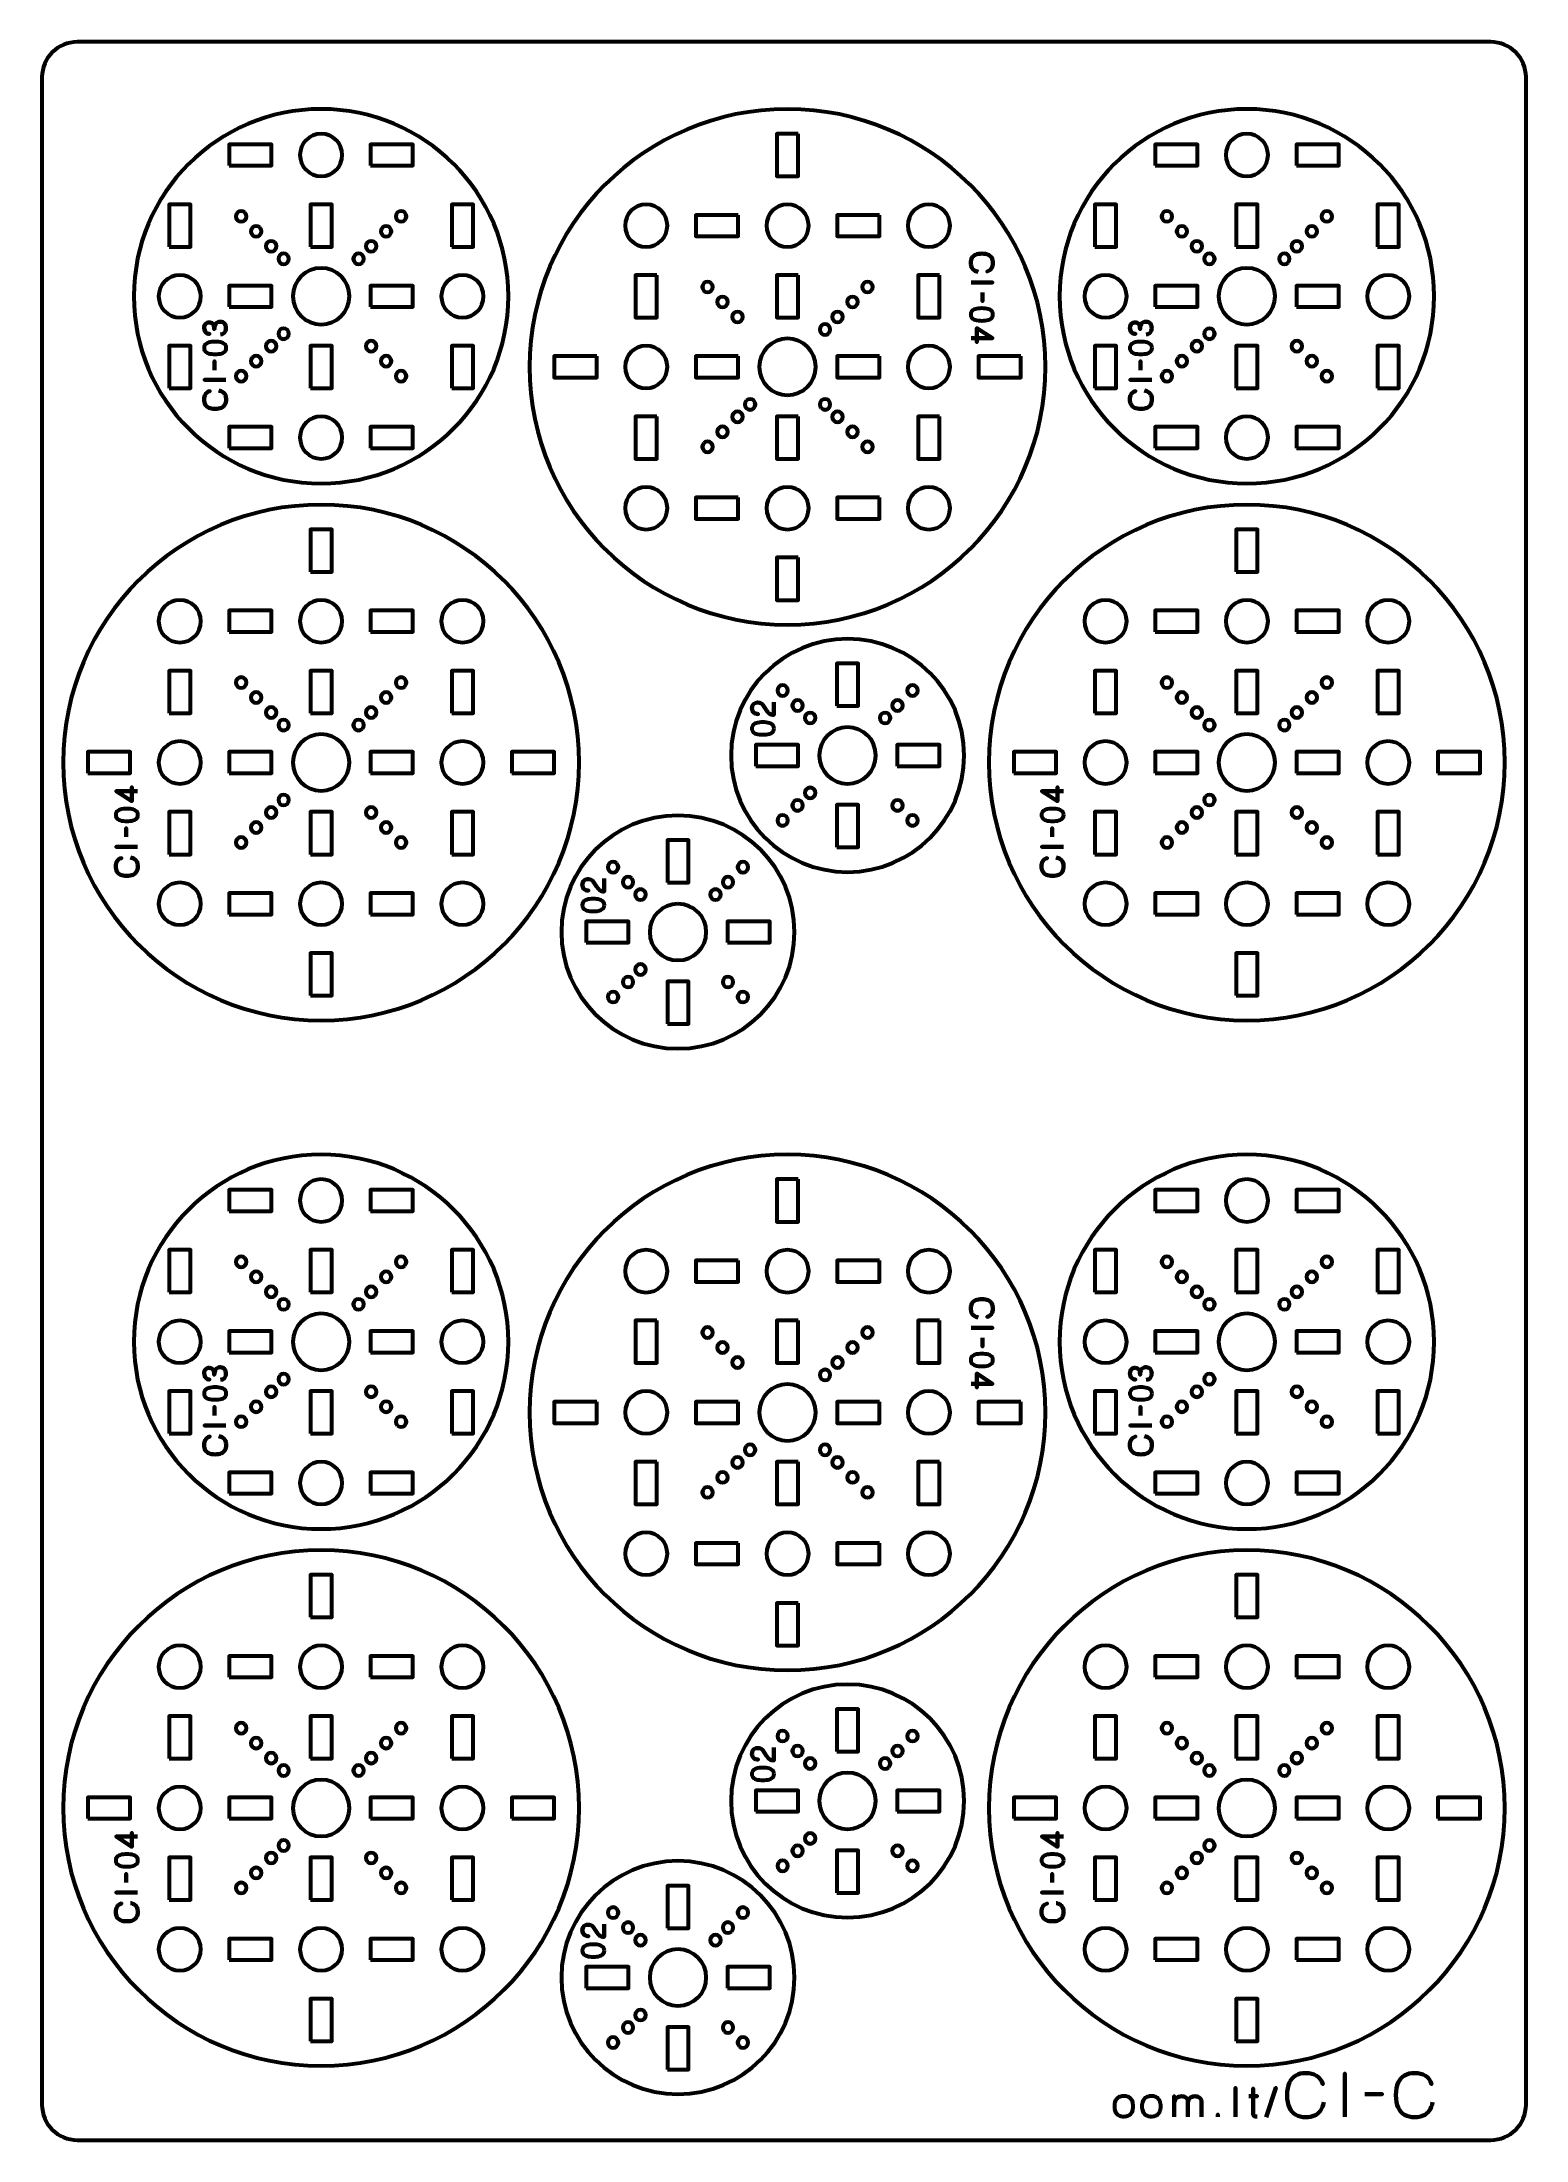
# Model space of a CAD drawing. Header units: centimetres. Extents: x -21 to 0, y -29.7 to 0.
import ezdxf

# ---------------------------------------------------------------- set-up
doc = ezdxf.new("R2010")
doc.units = ezdxf.units.CM
doc.header["$MEASUREMENT"] = 0
doc.layers.add('Layer 1', color=7, linetype='Continuous')

msp = doc.modelspace()

# ---------------------------------------------------------------- linework, layer by layer
at = {"layer": 'Layer 1', "color": 22, "lineweight": 53}
msp.add_open_spline([(-21.00003, -29.19995), (-21.00003, -29.19995), (-21.00003, -0.49992), (-21.00003, -0.49992), (-21.00003, -0.49992), (-21.00003, -0.22295), (-20.77694, 0.00004), (-20.49994, 0.00004), (-20.49994, 0.00004), (-20.49994, 0.00004), (-0.50008, 0.00004), (-0.50008, 0.00004), (-0.50008, 0.00004), (-0.22294, 0.00004), (0.00002, -0.22295), (0.00002, -0.49992), (0.00002, -0.49992), (0.00002, -0.49992), (0.00002, -29.19995), (0.00002, -29.19995), (0.00002, -29.19995), (0.00002, -29.47695), (-0.22294, -29.70004), (-0.50008, -29.70004), (-0.50008, -29.70004), (-0.50008, -29.70004), (-20.49994, -29.70004), (-20.49994, -29.70004), (-20.49994, -29.70004), (-20.77694, -29.70004), (-21.00003, -29.47695), (-21.00003, -29.19995)], degree=3, knots=[0, 0, 0, 0, 0.125, 0.125, 0.125, 0.125, 0.25, 0.25, 0.25, 0.25, 0.375, 0.375, 0.375, 0.375, 0.5, 0.5, 0.5, 0.5, 0.625, 0.625, 0.625, 0.625, 0.75, 0.75, 0.75, 0.75, 0.875, 0.875, 0.875, 0.875, 1, 1, 1, 1], dxfattribs=at)
at = {"layer": 'Layer 1', "color": 2, "lineweight": 53}
for points in [[(-19.69998, -3.59997), (-19.69998, -2.13668), (-18.51329, -0.94999), (-17.04996, -0.94999), (-17.04996, -0.94999), (-15.58668, -0.94999), (-14.39998, -2.13668), (-14.39998, -3.59997), (-14.39998, -3.59997), (-14.39998, -5.06329), (-15.58668, -6.24999), (-17.04996, -6.24999), (-17.04996, -6.24999), (-18.51329, -6.24999), (-19.69998, -5.06329), (-19.69998, -3.59997)], [(-6.79998, -4.60002), (-6.79998, -6.61549), (-8.43448, -8.24999), (-10.45, -8.24999), (-10.45, -8.24999), (-12.46547, -8.24999), (-14.09998, -6.61549), (-14.09998, -4.60002), (-14.09998, -4.60002), (-14.09998, -2.5845), (-12.46547, -0.94999), (-10.45, -0.94999), (-10.45, -0.94999), (-8.43448, -0.94999), (-6.79998, -2.5845), (-6.79998, -4.60002)], [(-6.59998, -3.59997), (-6.59998, -2.13668), (-5.41329, -0.94999), (-3.94996, -0.94999), (-3.94996, -0.94999), (-2.48668, -0.94999), (-1.29998, -2.13668), (-1.29998, -3.59997), (-1.29998, -3.59997), (-1.29998, -5.06329), (-2.48668, -6.24999), (-3.94996, -6.24999), (-3.94996, -6.24999), (-5.41329, -6.24999), (-6.59998, -5.06329), (-6.59998, -3.59997)], [(-20.69998, -10.19996), (-20.69998, -8.18449), (-19.06548, -6.54999), (-17.04996, -6.54999), (-17.04996, -6.54999), (-15.03449, -6.54999), (-13.39998, -8.18449), (-13.39998, -10.19996), (-13.39998, -10.19996), (-13.39998, -12.21548), (-15.03449, -13.84999), (-17.04996, -13.84999), (-17.04996, -13.84999), (-19.06548, -13.84999), (-20.69998, -12.21548), (-20.69998, -10.19996)], [(-7.59998, -10.19996), (-7.59998, -8.18449), (-5.96548, -6.54999), (-3.94996, -6.54999), (-3.94996, -6.54999), (-1.93449, -6.54999), (-0.29998, -8.18449), (-0.29998, -10.19996), (-0.29998, -10.19996), (-0.29998, -12.21548), (-1.93449, -13.84999), (-3.94996, -13.84999), (-3.94996, -13.84999), (-5.96548, -13.84999), (-7.59998, -12.21548), (-7.59998, -10.19996)], [(-11.24998, -10.09998), (-11.24998, -9.18887), (-10.5111, -8.44999), (-9.59997, -8.44999), (-9.59997, -8.44999), (-8.68887, -8.44999), (-7.94998, -9.18887), (-7.94998, -10.09998), (-7.94998, -10.09998), (-7.94998, -11.0111), (-8.68887, -11.74999), (-9.59997, -11.74999), (-9.59997, -11.74999), (-10.5111, -11.74999), (-11.24998, -11.0111), (-11.24998, -10.09998)], [(-13.64998, -12.59998), (-13.64998, -11.68887), (-12.9111, -10.94999), (-11.99997, -10.94999), (-11.99997, -10.94999), (-11.08887, -10.94999), (-10.34998, -11.68887), (-10.34998, -12.59998), (-10.34998, -12.59998), (-10.34998, -13.5111), (-11.08887, -14.24999), (-11.99997, -14.24999), (-11.99997, -14.24999), (-12.9111, -14.24999), (-13.64998, -13.5111), (-13.64998, -12.59998)], [(-19.69998, -18.39997), (-19.69998, -16.93668), (-18.51329, -15.74999), (-17.04996, -15.74999), (-17.04996, -15.74999), (-15.58668, -15.74999), (-14.39998, -16.93668), (-14.39998, -18.39997), (-14.39998, -18.39997), (-14.39998, -19.86329), (-15.58668, -21.04999), (-17.04996, -21.04999), (-17.04996, -21.04999), (-18.51329, -21.04999), (-19.69998, -19.86329), (-19.69998, -18.39997)], [(-6.79998, -19.40002), (-6.79998, -21.41549), (-8.43448, -23.04999), (-10.45, -23.04999), (-10.45, -23.04999), (-12.46547, -23.04999), (-14.09998, -21.41549), (-14.09998, -19.40002), (-14.09998, -19.40002), (-14.09998, -17.3845), (-12.46547, -15.74999), (-10.45, -15.74999), (-10.45, -15.74999), (-8.43448, -15.74999), (-6.79998, -17.3845), (-6.79998, -19.40002)], [(-6.59998, -18.39997), (-6.59998, -16.93668), (-5.41329, -15.74999), (-3.94996, -15.74999), (-3.94996, -15.74999), (-2.48668, -15.74999), (-1.29998, -16.93668), (-1.29998, -18.39997), (-1.29998, -18.39997), (-1.29998, -19.86329), (-2.48668, -21.04999), (-3.94996, -21.04999), (-3.94996, -21.04999), (-5.41329, -21.04999), (-6.59998, -19.86329), (-6.59998, -18.39997)], [(-20.69998, -24.99996), (-20.69998, -22.98449), (-19.06548, -21.34999), (-17.04996, -21.34999), (-17.04996, -21.34999), (-15.03449, -21.34999), (-13.39998, -22.98449), (-13.39998, -24.99996), (-13.39998, -24.99996), (-13.39998, -27.01548), (-15.03449, -28.64999), (-17.04996, -28.64999), (-17.04996, -28.64999), (-19.06548, -28.64999), (-20.69998, -27.01548), (-20.69998, -24.99996)], [(-7.59998, -24.99996), (-7.59998, -22.98449), (-5.96548, -21.34999), (-3.94996, -21.34999), (-3.94996, -21.34999), (-1.93449, -21.34999), (-0.29998, -22.98449), (-0.29998, -24.99996), (-0.29998, -24.99996), (-0.29998, -27.01548), (-1.93449, -28.64999), (-3.94996, -28.64999), (-3.94996, -28.64999), (-5.96548, -28.64999), (-7.59998, -27.01548), (-7.59998, -24.99996)], [(-11.24998, -24.89998), (-11.24998, -23.98887), (-10.5111, -23.24999), (-9.59997, -23.24999), (-9.59997, -23.24999), (-8.68887, -23.24999), (-7.94998, -23.98887), (-7.94998, -24.89998), (-7.94998, -24.89998), (-7.94998, -25.8111), (-8.68887, -26.54999), (-9.59997, -26.54999), (-9.59997, -26.54999), (-10.5111, -26.54999), (-11.24998, -25.8111), (-11.24998, -24.89998)], [(-13.64998, -27.39998), (-13.64998, -26.48887), (-12.9111, -25.74999), (-11.99997, -25.74999), (-11.99997, -25.74999), (-11.08887, -25.74999), (-10.34998, -26.48887), (-10.34998, -27.39998), (-10.34998, -27.39998), (-10.34998, -28.3111), (-11.08887, -29.04999), (-11.99997, -29.04999), (-11.99997, -29.04999), (-12.9111, -29.04999), (-13.64998, -28.3111), (-13.64998, -27.39998)]]:
    msp.add_open_spline(points, degree=3, knots=[0, 0, 0, 0, 0.25, 0.25, 0.25, 0.25, 0.5, 0.5, 0.5, 0.5, 0.75, 0.75, 0.75, 0.75, 1, 1, 1, 1], dxfattribs=at)
at = {"layer": 'Layer 1', "lineweight": 53}
for points in [[(-18.35007, -1.74993), (-18.35007, -1.74993), (-18.35007, -1.44992), (-18.35007, -1.44992), (-18.35007, -1.44992), (-18.35007, -1.44992), (-17.75006, -1.44992), (-17.75006, -1.44992), (-17.75006, -1.44992), (-17.75006, -1.44992), (-17.75006, -1.74993), (-17.75006, -1.74993), (-17.75006, -1.74993), (-17.75006, -1.74993), (-18.35007, -1.74993), (-18.35007, -1.74993)], [(-17.05004, -1.29999), (-16.88439, -1.29999), (-16.75005, -1.43423), (-16.75005, -1.6), (-16.75005, -1.6), (-16.75005, -1.76566), (-16.88439, -1.9), (-17.05004, -1.9), (-17.05004, -1.9), (-17.21567, -1.9), (-17.35005, -1.76566), (-17.35005, -1.6), (-17.35005, -1.6), (-17.35005, -1.43423), (-17.21567, -1.29999), (-17.05004, -1.29999)], [(-16.35, -1.74993), (-16.35, -1.74993), (-16.35, -1.44992), (-16.35, -1.44992), (-16.35, -1.44992), (-16.35, -1.44992), (-15.75, -1.44992), (-15.75, -1.44992), (-15.75, -1.44992), (-15.75, -1.44992), (-15.75, -1.74993), (-15.75, -1.74993), (-15.75, -1.74993), (-15.75, -1.74993), (-16.35, -1.74993), (-16.35, -1.74993)], [(-10.29984, -1.30004), (-10.29984, -1.30004), (-10.29984, -1.90004), (-10.29984, -1.90004), (-10.29984, -1.90004), (-10.29984, -1.90004), (-10.59984, -1.90004), (-10.59984, -1.90004), (-10.59984, -1.90004), (-10.59984, -1.90004), (-10.59984, -1.30004), (-10.59984, -1.30004), (-10.59984, -1.30004), (-10.59984, -1.30004), (-10.29984, -1.30004), (-10.29984, -1.30004)], [(-5.25007, -1.74993), (-5.25007, -1.74993), (-5.25007, -1.44992), (-5.25007, -1.44992), (-5.25007, -1.44992), (-5.25007, -1.44992), (-4.65006, -1.44992), (-4.65006, -1.44992), (-4.65006, -1.44992), (-4.65006, -1.44992), (-4.65006, -1.74993), (-4.65006, -1.74993), (-4.65006, -1.74993), (-4.65006, -1.74993), (-5.25007, -1.74993), (-5.25007, -1.74993)], [(-3.95004, -1.29999), (-3.78439, -1.29999), (-3.65005, -1.43423), (-3.65005, -1.6), (-3.65005, -1.6), (-3.65005, -1.76566), (-3.78439, -1.9), (-3.95004, -1.9), (-3.95004, -1.9), (-4.11567, -1.9), (-4.25005, -1.76566), (-4.25005, -1.6), (-4.25005, -1.6), (-4.25005, -1.43423), (-4.11567, -1.29999), (-3.95004, -1.29999)], [(-3.25, -1.74993), (-3.25, -1.74993), (-3.25, -1.44992), (-3.25, -1.44992), (-3.25, -1.44992), (-3.25, -1.44992), (-2.65, -1.44992), (-2.65, -1.44992), (-2.65, -1.44992), (-2.65, -1.44992), (-2.65, -1.74993), (-2.65, -1.74993), (-2.65, -1.74993), (-2.65, -1.74993), (-3.25, -1.74993), (-3.25, -1.74993)], [(-19.20005, -2.89991), (-19.20005, -2.89991), (-19.20005, -2.29991), (-19.20005, -2.29991), (-19.20005, -2.29991), (-19.20005, -2.29991), (-18.90005, -2.29991), (-18.90005, -2.29991), (-18.90005, -2.29991), (-18.90005, -2.29991), (-18.90005, -2.89991), (-18.90005, -2.89991), (-18.90005, -2.89991), (-18.90005, -2.89991), (-19.20005, -2.89991), (-19.20005, -2.89991)], [(-17.20012, -2.89991), (-17.20012, -2.89991), (-17.20012, -2.29991), (-17.20012, -2.29991), (-17.20012, -2.29991), (-17.20012, -2.29991), (-16.90012, -2.29991), (-16.90012, -2.29991), (-16.90012, -2.29991), (-16.90012, -2.29991), (-16.90012, -2.89991), (-16.90012, -2.89991), (-16.90012, -2.89991), (-16.90012, -2.89991), (-17.20012, -2.89991), (-17.20012, -2.89991)], [(-15.20002, -2.89991), (-15.20002, -2.89991), (-15.20002, -2.29991), (-15.20002, -2.29991), (-15.20002, -2.29991), (-15.20002, -2.29991), (-14.90001, -2.29991), (-14.90001, -2.29991), (-14.90001, -2.29991), (-14.90001, -2.29991), (-14.90001, -2.89991), (-14.90001, -2.89991), (-14.90001, -2.89991), (-14.90001, -2.89991), (-15.20002, -2.89991), (-15.20002, -2.89991)], [(-12.44987, -2.9001), (-12.61564, -2.9001), (-12.74988, -2.76572), (-12.74988, -2.60009), (-12.74988, -2.60009), (-12.74988, -2.43432), (-12.61564, -2.30009), (-12.44987, -2.30009), (-12.44987, -2.30009), (-12.28421, -2.30009), (-12.14987, -2.43432), (-12.14987, -2.60009), (-12.14987, -2.60009), (-12.14987, -2.76572), (-12.28421, -2.9001), (-12.44987, -2.9001)], [(-10.44992, -2.9001), (-10.61557, -2.9001), (-10.74991, -2.76572), (-10.74991, -2.60009), (-10.74991, -2.60009), (-10.74991, -2.43432), (-10.61557, -2.30009), (-10.44992, -2.30009), (-10.44992, -2.30009), (-10.28429, -2.30009), (-10.14991, -2.43432), (-10.14991, -2.60009), (-10.14991, -2.60009), (-10.14991, -2.76572), (-10.28429, -2.9001), (-10.44992, -2.9001)], [(-8.44998, -2.9001), (-8.61561, -2.9001), (-8.74999, -2.76572), (-8.74999, -2.60009), (-8.74999, -2.60009), (-8.74999, -2.43432), (-8.61561, -2.30009), (-8.44998, -2.30009), (-8.44998, -2.30009), (-8.28421, -2.30009), (-8.14998, -2.43432), (-8.14998, -2.60009), (-8.14998, -2.60009), (-8.14998, -2.76572), (-8.28421, -2.9001), (-8.44998, -2.9001)], [(-6.10005, -2.89991), (-6.10005, -2.89991), (-6.10005, -2.29991), (-6.10005, -2.29991), (-6.10005, -2.29991), (-6.10005, -2.29991), (-5.80005, -2.29991), (-5.80005, -2.29991), (-5.80005, -2.29991), (-5.80005, -2.29991), (-5.80005, -2.89991), (-5.80005, -2.89991), (-5.80005, -2.89991), (-5.80005, -2.89991), (-6.10005, -2.89991), (-6.10005, -2.89991)], [(-4.10012, -2.89991), (-4.10012, -2.89991), (-4.10012, -2.29991), (-4.10012, -2.29991), (-4.10012, -2.29991), (-4.10012, -2.29991), (-3.80012, -2.29991), (-3.80012, -2.29991), (-3.80012, -2.29991), (-3.80012, -2.29991), (-3.80012, -2.89991), (-3.80012, -2.89991), (-3.80012, -2.89991), (-3.80012, -2.89991), (-4.10012, -2.89991), (-4.10012, -2.89991)], [(-2.10002, -2.89991), (-2.10002, -2.89991), (-2.10002, -2.29991), (-2.10002, -2.29991), (-2.10002, -2.29991), (-2.10002, -2.29991), (-1.80001, -2.29991), (-1.80001, -2.29991), (-1.80001, -2.29991), (-1.80001, -2.29991), (-1.80001, -2.89991), (-1.80001, -2.89991), (-1.80001, -2.89991), (-1.80001, -2.89991), (-2.10002, -2.89991), (-2.10002, -2.89991)], [(-11.14996, -2.45002), (-11.14996, -2.45002), (-11.14996, -2.75002), (-11.14996, -2.75002), (-11.14996, -2.75002), (-11.14996, -2.75002), (-11.74996, -2.75002), (-11.74996, -2.75002), (-11.74996, -2.75002), (-11.74996, -2.75002), (-11.74996, -2.45002), (-11.74996, -2.45002), (-11.74996, -2.45002), (-11.74996, -2.45002), (-11.14996, -2.45002), (-11.14996, -2.45002)], [(-9.14989, -2.45002), (-9.14989, -2.45002), (-9.14989, -2.75002), (-9.14989, -2.75002), (-9.14989, -2.75002), (-9.14989, -2.75002), (-9.7499, -2.75002), (-9.7499, -2.75002), (-9.7499, -2.75002), (-9.7499, -2.75002), (-9.7499, -2.45002), (-9.7499, -2.45002), (-9.7499, -2.45002), (-9.7499, -2.45002), (-9.14989, -2.45002), (-9.14989, -2.45002)], [(-17.05004, -3.19995), (-16.82916, -3.19995), (-16.65004, -3.37907), (-16.65004, -3.59995), (-16.65004, -3.59995), (-16.65004, -3.82079), (-16.82916, -3.99997), (-17.05004, -3.99997), (-17.05004, -3.99997), (-17.27088, -3.99997), (-17.45006, -3.82079), (-17.45006, -3.59995), (-17.45006, -3.59995), (-17.45006, -3.37907), (-17.27088, -3.19995), (-17.05004, -3.19995)], [(-3.95004, -3.19995), (-3.72916, -3.19995), (-3.55004, -3.37907), (-3.55004, -3.59995), (-3.55004, -3.59995), (-3.55004, -3.82079), (-3.72916, -3.99997), (-3.95004, -3.99997), (-3.95004, -3.99997), (-4.17088, -3.99997), (-4.35006, -3.82079), (-4.35006, -3.59995), (-4.35006, -3.59995), (-4.35006, -3.37907), (-4.17088, -3.19995), (-3.95004, -3.19995)], [(-19.04998, -3.29996), (-18.88435, -3.29996), (-18.74997, -3.4343), (-18.74997, -3.59995), (-18.74997, -3.59995), (-18.74997, -3.76558), (-18.88435, -3.89996), (-19.04998, -3.89996), (-19.04998, -3.89996), (-19.21575, -3.89996), (-19.34998, -3.76558), (-19.34998, -3.59995), (-19.34998, -3.59995), (-19.34998, -3.4343), (-19.21575, -3.29996), (-19.04998, -3.29996)], [(-18.35007, -3.75003), (-18.35007, -3.75003), (-18.35007, -3.45003), (-18.35007, -3.45003), (-18.35007, -3.45003), (-18.35007, -3.45003), (-17.75006, -3.45003), (-17.75006, -3.45003), (-17.75006, -3.45003), (-17.75006, -3.45003), (-17.75006, -3.75003), (-17.75006, -3.75003), (-17.75006, -3.75003), (-17.75006, -3.75003), (-18.35007, -3.75003), (-18.35007, -3.75003)], [(-16.35, -3.75003), (-16.35, -3.75003), (-16.35, -3.45003), (-16.35, -3.45003), (-16.35, -3.45003), (-16.35, -3.45003), (-15.75, -3.45003), (-15.75, -3.45003), (-15.75, -3.45003), (-15.75, -3.45003), (-15.75, -3.75003), (-15.75, -3.75003), (-15.75, -3.75003), (-15.75, -3.75003), (-16.35, -3.75003), (-16.35, -3.75003)], [(-15.05009, -3.29996), (-14.88432, -3.29996), (-14.75008, -3.4343), (-14.75008, -3.59995), (-14.75008, -3.59995), (-14.75008, -3.76558), (-14.88432, -3.89996), (-15.05009, -3.89996), (-15.05009, -3.89996), (-15.21575, -3.89996), (-15.35009, -3.76558), (-15.35009, -3.59995), (-15.35009, -3.59995), (-15.35009, -3.4343), (-15.21575, -3.29996), (-15.05009, -3.29996)], [(-12.29994, -3.3), (-12.29994, -3.3), (-12.29994, -3.90001), (-12.29994, -3.90001), (-12.29994, -3.90001), (-12.29994, -3.90001), (-12.59995, -3.90001), (-12.59995, -3.90001), (-12.59995, -3.90001), (-12.59995, -3.90001), (-12.59995, -3.3), (-12.59995, -3.3), (-12.59995, -3.3), (-12.59995, -3.3), (-12.29994, -3.3), (-12.29994, -3.3)], [(-10.29984, -3.3), (-10.29984, -3.3), (-10.29984, -3.90001), (-10.29984, -3.90001), (-10.29984, -3.90001), (-10.29984, -3.90001), (-10.59984, -3.90001), (-10.59984, -3.90001), (-10.59984, -3.90001), (-10.59984, -3.90001), (-10.59984, -3.3), (-10.59984, -3.3), (-10.59984, -3.3), (-10.59984, -3.3), (-10.29984, -3.3), (-10.29984, -3.3)], [(-8.29991, -3.3), (-8.29991, -3.3), (-8.29991, -3.90001), (-8.29991, -3.90001), (-8.29991, -3.90001), (-8.29991, -3.90001), (-8.59991, -3.90001), (-8.59991, -3.90001), (-8.59991, -3.90001), (-8.59991, -3.90001), (-8.59991, -3.3), (-8.59991, -3.3), (-8.59991, -3.3), (-8.59991, -3.3), (-8.29991, -3.3), (-8.29991, -3.3)], [(-5.94998, -3.29996), (-5.78435, -3.29996), (-5.64997, -3.4343), (-5.64997, -3.59995), (-5.64997, -3.59995), (-5.64997, -3.76558), (-5.78435, -3.89996), (-5.94998, -3.89996), (-5.94998, -3.89996), (-6.11575, -3.89996), (-6.24998, -3.76558), (-6.24998, -3.59995), (-6.24998, -3.59995), (-6.24998, -3.4343), (-6.11575, -3.29996), (-5.94998, -3.29996)], [(-5.25007, -3.75003), (-5.25007, -3.75003), (-5.25007, -3.45003), (-5.25007, -3.45003), (-5.25007, -3.45003), (-5.25007, -3.45003), (-4.65006, -3.45003), (-4.65006, -3.45003), (-4.65006, -3.45003), (-4.65006, -3.45003), (-4.65006, -3.75003), (-4.65006, -3.75003), (-4.65006, -3.75003), (-4.65006, -3.75003), (-5.25007, -3.75003), (-5.25007, -3.75003)], [(-3.25, -3.75003), (-3.25, -3.75003), (-3.25, -3.45003), (-3.25, -3.45003), (-3.25, -3.45003), (-3.25, -3.45003), (-2.65, -3.45003), (-2.65, -3.45003), (-2.65, -3.45003), (-2.65, -3.45003), (-2.65, -3.75003), (-2.65, -3.75003), (-2.65, -3.75003), (-2.65, -3.75003), (-3.25, -3.75003), (-3.25, -3.75003)], [(-1.95009, -3.29996), (-1.78432, -3.29996), (-1.65008, -3.4343), (-1.65008, -3.59995), (-1.65008, -3.59995), (-1.65008, -3.76558), (-1.78432, -3.89996), (-1.95009, -3.89996), (-1.95009, -3.89996), (-2.11575, -3.89996), (-2.25009, -3.76558), (-2.25009, -3.59995), (-2.25009, -3.59995), (-2.25009, -3.4343), (-2.11575, -3.29996), (-1.95009, -3.29996)], [(-19.20005, -4.89998), (-19.20005, -4.89998), (-19.20005, -4.29997), (-19.20005, -4.29997), (-19.20005, -4.29997), (-19.20005, -4.29997), (-18.90005, -4.29997), (-18.90005, -4.29997), (-18.90005, -4.29997), (-18.90005, -4.29997), (-18.90005, -4.89998), (-18.90005, -4.89998), (-18.90005, -4.89998), (-18.90005, -4.89998), (-19.20005, -4.89998), (-19.20005, -4.89998)], [(-17.20012, -4.89998), (-17.20012, -4.89998), (-17.20012, -4.29997), (-17.20012, -4.29997), (-17.20012, -4.29997), (-17.20012, -4.29997), (-16.90012, -4.29997), (-16.90012, -4.29997), (-16.90012, -4.29997), (-16.90012, -4.29997), (-16.90012, -4.89998), (-16.90012, -4.89998), (-16.90012, -4.89998), (-16.90012, -4.89998), (-17.20012, -4.89998), (-17.20012, -4.89998)], [(-15.20002, -4.89998), (-15.20002, -4.89998), (-15.20002, -4.29997), (-15.20002, -4.29997), (-15.20002, -4.29997), (-15.20002, -4.29997), (-14.90001, -4.29997), (-14.90001, -4.29997), (-14.90001, -4.29997), (-14.90001, -4.29997), (-14.90001, -4.89998), (-14.90001, -4.89998), (-14.90001, -4.89998), (-14.90001, -4.89998), (-15.20002, -4.89998), (-15.20002, -4.89998)], [(-13.14993, -4.44995), (-13.14993, -4.44995), (-13.14993, -4.74995), (-13.14993, -4.74995), (-13.14993, -4.74995), (-13.14993, -4.74995), (-13.74993, -4.74995), (-13.74993, -4.74995), (-13.74993, -4.74995), (-13.74993, -4.74995), (-13.74993, -4.44995), (-13.74993, -4.44995), (-13.74993, -4.44995), (-13.74993, -4.44995), (-13.14993, -4.44995), (-13.14993, -4.44995)], [(-12.44987, -4.90002), (-12.61564, -4.90002), (-12.74988, -4.76568), (-12.74988, -4.60003), (-12.74988, -4.60003), (-12.74988, -4.4344), (-12.61564, -4.30002), (-12.44987, -4.30002), (-12.44987, -4.30002), (-12.28421, -4.30002), (-12.14987, -4.4344), (-12.14987, -4.60003), (-12.14987, -4.60003), (-12.14987, -4.76568), (-12.28421, -4.90002), (-12.44987, -4.90002)], [(-11.14996, -4.44995), (-11.14996, -4.44995), (-11.14996, -4.74995), (-11.14996, -4.74995), (-11.14996, -4.74995), (-11.14996, -4.74995), (-11.74996, -4.74995), (-11.74996, -4.74995), (-11.74996, -4.74995), (-11.74996, -4.74995), (-11.74996, -4.44995), (-11.74996, -4.44995), (-11.74996, -4.44995), (-11.74996, -4.44995), (-11.14996, -4.44995), (-11.14996, -4.44995)], [(-10.44992, -5.00003), (-10.6708, -5.00003), (-10.84992, -4.82091), (-10.84992, -4.60003), (-10.84992, -4.60003), (-10.84992, -4.37919), (-10.6708, -4.20001), (-10.44992, -4.20001), (-10.44992, -4.20001), (-10.22908, -4.20001), (-10.0499, -4.37919), (-10.0499, -4.60003), (-10.0499, -4.60003), (-10.0499, -4.82091), (-10.22908, -5.00003), (-10.44992, -5.00003)], [(-9.14989, -4.44995), (-9.14989, -4.44995), (-9.14989, -4.74995), (-9.14989, -4.74995), (-9.14989, -4.74995), (-9.14989, -4.74995), (-9.7499, -4.74995), (-9.7499, -4.74995), (-9.7499, -4.74995), (-9.7499, -4.74995), (-9.7499, -4.44995), (-9.7499, -4.44995), (-9.7499, -4.44995), (-9.7499, -4.44995), (-9.14989, -4.44995), (-9.14989, -4.44995)], [(-8.44998, -4.90002), (-8.61561, -4.90002), (-8.74999, -4.76568), (-8.74999, -4.60003), (-8.74999, -4.60003), (-8.74999, -4.4344), (-8.61561, -4.30002), (-8.44998, -4.30002), (-8.44998, -4.30002), (-8.28421, -4.30002), (-8.14998, -4.4344), (-8.14998, -4.60003), (-8.14998, -4.60003), (-8.14998, -4.76568), (-8.28421, -4.90002), (-8.44998, -4.90002)], [(-7.14993, -4.44995), (-7.14993, -4.44995), (-7.14993, -4.74995), (-7.14993, -4.74995), (-7.14993, -4.74995), (-7.14993, -4.74995), (-7.74993, -4.74995), (-7.74993, -4.74995), (-7.74993, -4.74995), (-7.74993, -4.74995), (-7.74993, -4.44995), (-7.74993, -4.44995), (-7.74993, -4.44995), (-7.74993, -4.44995), (-7.14993, -4.44995), (-7.14993, -4.44995)], [(-6.10005, -4.89998), (-6.10005, -4.89998), (-6.10005, -4.29997), (-6.10005, -4.29997), (-6.10005, -4.29997), (-6.10005, -4.29997), (-5.80005, -4.29997), (-5.80005, -4.29997), (-5.80005, -4.29997), (-5.80005, -4.29997), (-5.80005, -4.89998), (-5.80005, -4.89998), (-5.80005, -4.89998), (-5.80005, -4.89998), (-6.10005, -4.89998), (-6.10005, -4.89998)], [(-4.10012, -4.89998), (-4.10012, -4.89998), (-4.10012, -4.29997), (-4.10012, -4.29997), (-4.10012, -4.29997), (-4.10012, -4.29997), (-3.80012, -4.29997), (-3.80012, -4.29997), (-3.80012, -4.29997), (-3.80012, -4.29997), (-3.80012, -4.89998), (-3.80012, -4.89998), (-3.80012, -4.89998), (-3.80012, -4.89998), (-4.10012, -4.89998), (-4.10012, -4.89998)], [(-2.10002, -4.89998), (-2.10002, -4.89998), (-2.10002, -4.29997), (-2.10002, -4.29997), (-2.10002, -4.29997), (-2.10002, -4.29997), (-1.80001, -4.29997), (-1.80001, -4.29997), (-1.80001, -4.29997), (-1.80001, -4.29997), (-1.80001, -4.89998), (-1.80001, -4.89998), (-1.80001, -4.89998), (-1.80001, -4.89998), (-2.10002, -4.89998), (-2.10002, -4.89998)], [(-17.05004, -5.29988), (-16.88439, -5.29988), (-16.75005, -5.43426), (-16.75005, -5.59989), (-16.75005, -5.59989), (-16.75005, -5.76566), (-16.88439, -5.89989), (-17.05004, -5.89989), (-17.05004, -5.89989), (-17.21567, -5.89989), (-17.35005, -5.76566), (-17.35005, -5.59989), (-17.35005, -5.59989), (-17.35005, -5.43426), (-17.21567, -5.29988), (-17.05004, -5.29988)], [(-12.29994, -5.30007), (-12.29994, -5.30007), (-12.29994, -5.90007), (-12.29994, -5.90007), (-12.29994, -5.90007), (-12.29994, -5.90007), (-12.59995, -5.90007), (-12.59995, -5.90007), (-12.59995, -5.90007), (-12.59995, -5.90007), (-12.59995, -5.30007), (-12.59995, -5.30007), (-12.59995, -5.30007), (-12.59995, -5.30007), (-12.29994, -5.30007), (-12.29994, -5.30007)], [(-10.29984, -5.30007), (-10.29984, -5.30007), (-10.29984, -5.90007), (-10.29984, -5.90007), (-10.29984, -5.90007), (-10.29984, -5.90007), (-10.59984, -5.90007), (-10.59984, -5.90007), (-10.59984, -5.90007), (-10.59984, -5.90007), (-10.59984, -5.30007), (-10.59984, -5.30007), (-10.59984, -5.30007), (-10.59984, -5.30007), (-10.29984, -5.30007), (-10.29984, -5.30007)], [(-8.29991, -5.30007), (-8.29991, -5.30007), (-8.29991, -5.90007), (-8.29991, -5.90007), (-8.29991, -5.90007), (-8.29991, -5.90007), (-8.59991, -5.90007), (-8.59991, -5.90007), (-8.59991, -5.90007), (-8.59991, -5.90007), (-8.59991, -5.30007), (-8.59991, -5.30007), (-8.59991, -5.30007), (-8.59991, -5.30007), (-8.29991, -5.30007), (-8.29991, -5.30007)], [(-3.95004, -5.29988), (-3.78439, -5.29988), (-3.65005, -5.43426), (-3.65005, -5.59989), (-3.65005, -5.59989), (-3.65005, -5.76566), (-3.78439, -5.89989), (-3.95004, -5.89989), (-3.95004, -5.89989), (-4.11567, -5.89989), (-4.25005, -5.76566), (-4.25005, -5.59989), (-4.25005, -5.59989), (-4.25005, -5.43426), (-4.11567, -5.29988), (-3.95004, -5.29988)], [(-18.35007, -5.74996), (-18.35007, -5.74996), (-18.35007, -5.44996), (-18.35007, -5.44996), (-18.35007, -5.44996), (-18.35007, -5.44996), (-17.75006, -5.44996), (-17.75006, -5.44996), (-17.75006, -5.44996), (-17.75006, -5.44996), (-17.75006, -5.74996), (-17.75006, -5.74996), (-17.75006, -5.74996), (-17.75006, -5.74996), (-18.35007, -5.74996), (-18.35007, -5.74996)], [(-16.35, -5.74996), (-16.35, -5.74996), (-16.35, -5.44996), (-16.35, -5.44996), (-16.35, -5.44996), (-16.35, -5.44996), (-15.75, -5.44996), (-15.75, -5.44996), (-15.75, -5.44996), (-15.75, -5.44996), (-15.75, -5.74996), (-15.75, -5.74996), (-15.75, -5.74996), (-15.75, -5.74996), (-16.35, -5.74996), (-16.35, -5.74996)], [(-5.25007, -5.74996), (-5.25007, -5.74996), (-5.25007, -5.44996), (-5.25007, -5.44996), (-5.25007, -5.44996), (-5.25007, -5.44996), (-4.65006, -5.44996), (-4.65006, -5.44996), (-4.65006, -5.44996), (-4.65006, -5.44996), (-4.65006, -5.74996), (-4.65006, -5.74996), (-4.65006, -5.74996), (-4.65006, -5.74996), (-5.25007, -5.74996), (-5.25007, -5.74996)], [(-3.25, -5.74996), (-3.25, -5.74996), (-3.25, -5.44996), (-3.25, -5.44996), (-3.25, -5.44996), (-3.25, -5.44996), (-2.65, -5.44996), (-2.65, -5.44996), (-2.65, -5.44996), (-2.65, -5.44996), (-2.65, -5.74996), (-2.65, -5.74996), (-2.65, -5.74996), (-2.65, -5.74996), (-3.25, -5.74996), (-3.25, -5.74996)], [(-12.44987, -6.89999), (-12.61564, -6.89999), (-12.74988, -6.76575), (-12.74988, -6.59998), (-12.74988, -6.59998), (-12.74988, -6.43432), (-12.61564, -6.29998), (-12.44987, -6.29998), (-12.44987, -6.29998), (-12.28421, -6.29998), (-12.14987, -6.43432), (-12.14987, -6.59998), (-12.14987, -6.59998), (-12.14987, -6.76575), (-12.28421, -6.89999), (-12.44987, -6.89999)], [(-11.14996, -6.45005), (-11.14996, -6.45005), (-11.14996, -6.75006), (-11.14996, -6.75006), (-11.14996, -6.75006), (-11.14996, -6.75006), (-11.74996, -6.75006), (-11.74996, -6.75006), (-11.74996, -6.75006), (-11.74996, -6.75006), (-11.74996, -6.45005), (-11.74996, -6.45005), (-11.74996, -6.45005), (-11.74996, -6.45005), (-11.14996, -6.45005), (-11.14996, -6.45005)], [(-10.44992, -6.89999), (-10.61557, -6.89999), (-10.74991, -6.76575), (-10.74991, -6.59998), (-10.74991, -6.59998), (-10.74991, -6.43432), (-10.61557, -6.29998), (-10.44992, -6.29998), (-10.44992, -6.29998), (-10.28429, -6.29998), (-10.14991, -6.43432), (-10.14991, -6.59998), (-10.14991, -6.59998), (-10.14991, -6.76575), (-10.28429, -6.89999), (-10.44992, -6.89999)], [(-9.14989, -6.45005), (-9.14989, -6.45005), (-9.14989, -6.75006), (-9.14989, -6.75006), (-9.14989, -6.75006), (-9.14989, -6.75006), (-9.7499, -6.75006), (-9.7499, -6.75006), (-9.7499, -6.75006), (-9.7499, -6.75006), (-9.7499, -6.45005), (-9.7499, -6.45005), (-9.7499, -6.45005), (-9.7499, -6.45005), (-9.14989, -6.45005), (-9.14989, -6.45005)], [(-8.44998, -6.89999), (-8.61561, -6.89999), (-8.74999, -6.76575), (-8.74999, -6.59998), (-8.74999, -6.59998), (-8.74999, -6.43432), (-8.61561, -6.29998), (-8.44998, -6.29998), (-8.44998, -6.29998), (-8.28421, -6.29998), (-8.14998, -6.43432), (-8.14998, -6.59998), (-8.14998, -6.59998), (-8.14998, -6.76575), (-8.28421, -6.89999), (-8.44998, -6.89999)], [(-17.20012, -7.49994), (-17.20012, -7.49994), (-17.20012, -6.89994), (-17.20012, -6.89994), (-17.20012, -6.89994), (-17.20012, -6.89994), (-16.90012, -6.89994), (-16.90012, -6.89994), (-16.90012, -6.89994), (-16.90012, -6.89994), (-16.90012, -7.49994), (-16.90012, -7.49994), (-16.90012, -7.49994), (-16.90012, -7.49994), (-17.20012, -7.49994), (-17.20012, -7.49994)], [(-4.10012, -7.49994), (-4.10012, -7.49994), (-4.10012, -6.89994), (-4.10012, -6.89994), (-4.10012, -6.89994), (-4.10012, -6.89994), (-3.80012, -6.89994), (-3.80012, -6.89994), (-3.80012, -6.89994), (-3.80012, -6.89994), (-3.80012, -7.49994), (-3.80012, -7.49994), (-3.80012, -7.49994), (-3.80012, -7.49994), (-4.10012, -7.49994), (-4.10012, -7.49994)], [(-10.29984, -7.30004), (-10.29984, -7.30004), (-10.29984, -7.90004), (-10.29984, -7.90004), (-10.29984, -7.90004), (-10.29984, -7.90004), (-10.59984, -7.90004), (-10.59984, -7.90004), (-10.59984, -7.90004), (-10.59984, -7.90004), (-10.59984, -7.30004), (-10.59984, -7.30004), (-10.59984, -7.30004), (-10.59984, -7.30004), (-10.29984, -7.30004), (-10.29984, -7.30004)], [(-19.04998, -7.89999), (-18.88435, -7.89999), (-18.74997, -8.03423), (-18.74997, -8.2), (-18.74997, -8.2), (-18.74997, -8.36566), (-18.88435, -8.5), (-19.04998, -8.5), (-19.04998, -8.5), (-19.21575, -8.5), (-19.34998, -8.36566), (-19.34998, -8.2), (-19.34998, -8.2), (-19.34998, -8.03423), (-19.21575, -7.89999), (-19.04998, -7.89999)], [(-17.05004, -7.89999), (-16.88439, -7.89999), (-16.75005, -8.03423), (-16.75005, -8.2), (-16.75005, -8.2), (-16.75005, -8.36566), (-16.88439, -8.5), (-17.05004, -8.5), (-17.05004, -8.5), (-17.21567, -8.5), (-17.35005, -8.36566), (-17.35005, -8.2), (-17.35005, -8.2), (-17.35005, -8.03423), (-17.21567, -7.89999), (-17.05004, -7.89999)], [(-15.05009, -7.89999), (-14.88432, -7.89999), (-14.75008, -8.03423), (-14.75008, -8.2), (-14.75008, -8.2), (-14.75008, -8.36566), (-14.88432, -8.5), (-15.05009, -8.5), (-15.05009, -8.5), (-15.21575, -8.5), (-15.35009, -8.36566), (-15.35009, -8.2), (-15.35009, -8.2), (-15.35009, -8.03423), (-15.21575, -7.89999), (-15.05009, -7.89999)], [(-5.94998, -7.89999), (-5.78435, -7.89999), (-5.64997, -8.03423), (-5.64997, -8.2), (-5.64997, -8.2), (-5.64997, -8.36566), (-5.78435, -8.5), (-5.94998, -8.5), (-5.94998, -8.5), (-6.11575, -8.5), (-6.24998, -8.36566), (-6.24998, -8.2), (-6.24998, -8.2), (-6.24998, -8.03423), (-6.11575, -7.89999), (-5.94998, -7.89999)], [(-3.95004, -7.89999), (-3.78439, -7.89999), (-3.65005, -8.03423), (-3.65005, -8.2), (-3.65005, -8.2), (-3.65005, -8.36566), (-3.78439, -8.5), (-3.95004, -8.5), (-3.95004, -8.5), (-4.11567, -8.5), (-4.25005, -8.36566), (-4.25005, -8.2), (-4.25005, -8.2), (-4.25005, -8.03423), (-4.11567, -7.89999), (-3.95004, -7.89999)], [(-1.95009, -7.89999), (-1.78432, -7.89999), (-1.65008, -8.03423), (-1.65008, -8.2), (-1.65008, -8.2), (-1.65008, -8.36566), (-1.78432, -8.5), (-1.95009, -8.5), (-1.95009, -8.5), (-2.11575, -8.5), (-2.25009, -8.36566), (-2.25009, -8.2), (-2.25009, -8.2), (-2.25009, -8.03423), (-2.11575, -7.89999), (-1.95009, -7.89999)], [(-18.35007, -8.34993), (-18.35007, -8.34993), (-18.35007, -8.04992), (-18.35007, -8.04992), (-18.35007, -8.04992), (-18.35007, -8.04992), (-17.75006, -8.04992), (-17.75006, -8.04992), (-17.75006, -8.04992), (-17.75006, -8.04992), (-17.75006, -8.34993), (-17.75006, -8.34993), (-17.75006, -8.34993), (-17.75006, -8.34993), (-18.35007, -8.34993), (-18.35007, -8.34993)], [(-16.35, -8.34993), (-16.35, -8.34993), (-16.35, -8.04992), (-16.35, -8.04992), (-16.35, -8.04992), (-16.35, -8.04992), (-15.75, -8.04992), (-15.75, -8.04992), (-15.75, -8.04992), (-15.75, -8.04992), (-15.75, -8.34993), (-15.75, -8.34993), (-15.75, -8.34993), (-15.75, -8.34993), (-16.35, -8.34993), (-16.35, -8.34993)], [(-5.25007, -8.34993), (-5.25007, -8.34993), (-5.25007, -8.04992), (-5.25007, -8.04992), (-5.25007, -8.04992), (-5.25007, -8.04992), (-4.65006, -8.04992), (-4.65006, -8.04992), (-4.65006, -8.04992), (-4.65006, -8.04992), (-4.65006, -8.34993), (-4.65006, -8.34993), (-4.65006, -8.34993), (-4.65006, -8.34993), (-5.25007, -8.34993), (-5.25007, -8.34993)], [(-3.25, -8.34993), (-3.25, -8.34993), (-3.25, -8.04992), (-3.25, -8.04992), (-3.25, -8.04992), (-3.25, -8.04992), (-2.65, -8.04992), (-2.65, -8.04992), (-2.65, -8.04992), (-2.65, -8.04992), (-2.65, -8.34993), (-2.65, -8.34993), (-2.65, -8.34993), (-2.65, -8.34993), (-3.25, -8.34993), (-3.25, -8.34993)], [(-19.20005, -9.49991), (-19.20005, -9.49991), (-19.20005, -8.89991), (-19.20005, -8.89991), (-19.20005, -8.89991), (-19.20005, -8.89991), (-18.90005, -8.89991), (-18.90005, -8.89991), (-18.90005, -8.89991), (-18.90005, -8.89991), (-18.90005, -9.49991), (-18.90005, -9.49991), (-18.90005, -9.49991), (-18.90005, -9.49991), (-19.20005, -9.49991), (-19.20005, -9.49991)], [(-17.20012, -9.49991), (-17.20012, -9.49991), (-17.20012, -8.89991), (-17.20012, -8.89991), (-17.20012, -8.89991), (-17.20012, -8.89991), (-16.90012, -8.89991), (-16.90012, -8.89991), (-16.90012, -8.89991), (-16.90012, -8.89991), (-16.90012, -9.49991), (-16.90012, -9.49991), (-16.90012, -9.49991), (-16.90012, -9.49991), (-17.20012, -9.49991), (-17.20012, -9.49991)], [(-15.20002, -9.49991), (-15.20002, -9.49991), (-15.20002, -8.89991), (-15.20002, -8.89991), (-15.20002, -8.89991), (-15.20002, -8.89991), (-14.90001, -8.89991), (-14.90001, -8.89991), (-14.90001, -8.89991), (-14.90001, -8.89991), (-14.90001, -9.49991), (-14.90001, -9.49991), (-14.90001, -9.49991), (-14.90001, -9.49991), (-15.20002, -9.49991), (-15.20002, -9.49991)], [(-9.75012, -9.39991), (-9.75012, -9.39991), (-9.75012, -8.79991), (-9.75012, -8.79991), (-9.75012, -8.79991), (-9.75012, -8.79991), (-9.45012, -8.79991), (-9.45012, -8.79991), (-9.45012, -8.79991), (-9.45012, -8.79991), (-9.45012, -9.39991), (-9.45012, -9.39991), (-9.45012, -9.39991), (-9.45012, -9.39991), (-9.75012, -9.39991), (-9.75012, -9.39991)], [(-6.10005, -9.49991), (-6.10005, -9.49991), (-6.10005, -8.89991), (-6.10005, -8.89991), (-6.10005, -8.89991), (-6.10005, -8.89991), (-5.80005, -8.89991), (-5.80005, -8.89991), (-5.80005, -8.89991), (-5.80005, -8.89991), (-5.80005, -9.49991), (-5.80005, -9.49991), (-5.80005, -9.49991), (-5.80005, -9.49991), (-6.10005, -9.49991), (-6.10005, -9.49991)], [(-4.10012, -9.49991), (-4.10012, -9.49991), (-4.10012, -8.89991), (-4.10012, -8.89991), (-4.10012, -8.89991), (-4.10012, -8.89991), (-3.80012, -8.89991), (-3.80012, -8.89991), (-3.80012, -8.89991), (-3.80012, -8.89991), (-3.80012, -9.49991), (-3.80012, -9.49991), (-3.80012, -9.49991), (-3.80012, -9.49991), (-4.10012, -9.49991), (-4.10012, -9.49991)], [(-2.10002, -9.49991), (-2.10002, -9.49991), (-2.10002, -8.89991), (-2.10002, -8.89991), (-2.10002, -8.89991), (-2.10002, -8.89991), (-1.80001, -8.89991), (-1.80001, -8.89991), (-1.80001, -8.89991), (-1.80001, -8.89991), (-1.80001, -9.49991), (-1.80001, -9.49991), (-1.80001, -9.49991), (-1.80001, -9.49991), (-2.10002, -9.49991), (-2.10002, -9.49991)], [(-17.05004, -9.79995), (-16.82916, -9.79995), (-16.65004, -9.97907), (-16.65004, -10.19995), (-16.65004, -10.19995), (-16.65004, -10.42079), (-16.82916, -10.59997), (-17.05004, -10.59997), (-17.05004, -10.59997), (-17.27088, -10.59997), (-17.45006, -10.42079), (-17.45006, -10.19995), (-17.45006, -10.19995), (-17.45006, -9.97907), (-17.27088, -9.79995), (-17.05004, -9.79995)], [(-9.60004, -9.69995), (-9.37916, -9.69995), (-9.20004, -9.87907), (-9.20004, -10.09995), (-9.20004, -10.09995), (-9.20004, -10.32079), (-9.37916, -10.49997), (-9.60004, -10.49997), (-9.60004, -10.49997), (-9.82088, -10.49997), (-10.00006, -10.32079), (-10.00006, -10.09995), (-10.00006, -10.09995), (-10.00006, -9.87907), (-9.82088, -9.69995), (-9.60004, -9.69995)], [(-3.95004, -9.79995), (-3.72916, -9.79995), (-3.55004, -9.97907), (-3.55004, -10.19995), (-3.55004, -10.19995), (-3.55004, -10.42079), (-3.72916, -10.59997), (-3.95004, -10.59997), (-3.95004, -10.59997), (-4.17088, -10.59997), (-4.35006, -10.42079), (-4.35006, -10.19995), (-4.35006, -10.19995), (-4.35006, -9.97907), (-4.17088, -9.79995), (-3.95004, -9.79995)], [(-20.35003, -10.35003), (-20.35003, -10.35003), (-20.35003, -10.05003), (-20.35003, -10.05003), (-20.35003, -10.05003), (-20.35003, -10.05003), (-19.75003, -10.05003), (-19.75003, -10.05003), (-19.75003, -10.05003), (-19.75003, -10.05003), (-19.75003, -10.35003), (-19.75003, -10.35003), (-19.75003, -10.35003), (-19.75003, -10.35003), (-20.35003, -10.35003), (-20.35003, -10.35003)], [(-19.04998, -9.89996), (-18.88435, -9.89996), (-18.74997, -10.0343), (-18.74997, -10.19995), (-18.74997, -10.19995), (-18.74997, -10.36558), (-18.88435, -10.49996), (-19.04998, -10.49996), (-19.04998, -10.49996), (-19.21575, -10.49996), (-19.34998, -10.36558), (-19.34998, -10.19995), (-19.34998, -10.19995), (-19.34998, -10.0343), (-19.21575, -9.89996), (-19.04998, -9.89996)], [(-18.35007, -10.35003), (-18.35007, -10.35003), (-18.35007, -10.05003), (-18.35007, -10.05003), (-18.35007, -10.05003), (-18.35007, -10.05003), (-17.75006, -10.05003), (-17.75006, -10.05003), (-17.75006, -10.05003), (-17.75006, -10.05003), (-17.75006, -10.35003), (-17.75006, -10.35003), (-17.75006, -10.35003), (-17.75006, -10.35003), (-18.35007, -10.35003), (-18.35007, -10.35003)], [(-16.35, -10.35003), (-16.35, -10.35003), (-16.35, -10.05003), (-16.35, -10.05003), (-16.35, -10.05003), (-16.35, -10.05003), (-15.75, -10.05003), (-15.75, -10.05003), (-15.75, -10.05003), (-15.75, -10.05003), (-15.75, -10.35003), (-15.75, -10.35003), (-15.75, -10.35003), (-15.75, -10.35003), (-16.35, -10.35003), (-16.35, -10.35003)], [(-15.05009, -9.89996), (-14.88432, -9.89996), (-14.75008, -10.0343), (-14.75008, -10.19995), (-14.75008, -10.19995), (-14.75008, -10.36558), (-14.88432, -10.49996), (-15.05009, -10.49996), (-15.05009, -10.49996), (-15.21575, -10.49996), (-15.35009, -10.36558), (-15.35009, -10.19995), (-15.35009, -10.19995), (-15.35009, -10.0343), (-15.21575, -9.89996), (-15.05009, -9.89996)], [(-14.35003, -10.35003), (-14.35003, -10.35003), (-14.35003, -10.05003), (-14.35003, -10.05003), (-14.35003, -10.05003), (-14.35003, -10.05003), (-13.75003, -10.05003), (-13.75003, -10.05003), (-13.75003, -10.05003), (-13.75003, -10.05003), (-13.75003, -10.35003), (-13.75003, -10.35003), (-13.75003, -10.35003), (-13.75003, -10.35003), (-14.35003, -10.35003), (-14.35003, -10.35003)], [(-10.90007, -10.25003), (-10.90007, -10.25003), (-10.90007, -9.95003), (-10.90007, -9.95003), (-10.90007, -9.95003), (-10.90007, -9.95003), (-10.30006, -9.95003), (-10.30006, -9.95003), (-10.30006, -9.95003), (-10.30006, -9.95003), (-10.30006, -10.25003), (-10.30006, -10.25003), (-10.30006, -10.25003), (-10.30006, -10.25003), (-10.90007, -10.25003), (-10.90007, -10.25003)], [(-8.9, -10.25003), (-8.9, -10.25003), (-8.9, -9.95003), (-8.9, -9.95003), (-8.9, -9.95003), (-8.9, -9.95003), (-8.3, -9.95003), (-8.3, -9.95003), (-8.3, -9.95003), (-8.3, -9.95003), (-8.3, -10.25003), (-8.3, -10.25003), (-8.3, -10.25003), (-8.3, -10.25003), (-8.9, -10.25003), (-8.9, -10.25003)], [(-7.25003, -10.35003), (-7.25003, -10.35003), (-7.25003, -10.05003), (-7.25003, -10.05003), (-7.25003, -10.05003), (-7.25003, -10.05003), (-6.65003, -10.05003), (-6.65003, -10.05003), (-6.65003, -10.05003), (-6.65003, -10.05003), (-6.65003, -10.35003), (-6.65003, -10.35003), (-6.65003, -10.35003), (-6.65003, -10.35003), (-7.25003, -10.35003), (-7.25003, -10.35003)], [(-5.94998, -9.89996), (-5.78435, -9.89996), (-5.64997, -10.0343), (-5.64997, -10.19995), (-5.64997, -10.19995), (-5.64997, -10.36558), (-5.78435, -10.49996), (-5.94998, -10.49996), (-5.94998, -10.49996), (-6.11575, -10.49996), (-6.24998, -10.36558), (-6.24998, -10.19995), (-6.24998, -10.19995), (-6.24998, -10.0343), (-6.11575, -9.89996), (-5.94998, -9.89996)], [(-5.25007, -10.35003), (-5.25007, -10.35003), (-5.25007, -10.05003), (-5.25007, -10.05003), (-5.25007, -10.05003), (-5.25007, -10.05003), (-4.65006, -10.05003), (-4.65006, -10.05003), (-4.65006, -10.05003), (-4.65006, -10.05003), (-4.65006, -10.35003), (-4.65006, -10.35003), (-4.65006, -10.35003), (-4.65006, -10.35003), (-5.25007, -10.35003), (-5.25007, -10.35003)], [(-3.25, -10.35003), (-3.25, -10.35003), (-3.25, -10.05003), (-3.25, -10.05003), (-3.25, -10.05003), (-3.25, -10.05003), (-2.65, -10.05003), (-2.65, -10.05003), (-2.65, -10.05003), (-2.65, -10.05003), (-2.65, -10.35003), (-2.65, -10.35003), (-2.65, -10.35003), (-2.65, -10.35003), (-3.25, -10.35003), (-3.25, -10.35003)], [(-1.95009, -9.89996), (-1.78432, -9.89996), (-1.65008, -10.0343), (-1.65008, -10.19995), (-1.65008, -10.19995), (-1.65008, -10.36558), (-1.78432, -10.49996), (-1.95009, -10.49996), (-1.95009, -10.49996), (-2.11575, -10.49996), (-2.25009, -10.36558), (-2.25009, -10.19995), (-2.25009, -10.19995), (-2.25009, -10.0343), (-2.11575, -9.89996), (-1.95009, -9.89996)], [(-1.25003, -10.35003), (-1.25003, -10.35003), (-1.25003, -10.05003), (-1.25003, -10.05003), (-1.25003, -10.05003), (-1.25003, -10.05003), (-0.65003, -10.05003), (-0.65003, -10.05003), (-0.65003, -10.05003), (-0.65003, -10.05003), (-0.65003, -10.35003), (-0.65003, -10.35003), (-0.65003, -10.35003), (-0.65003, -10.35003), (-1.25003, -10.35003), (-1.25003, -10.35003)], [(-19.20005, -11.49998), (-19.20005, -11.49998), (-19.20005, -10.89997), (-19.20005, -10.89997), (-19.20005, -10.89997), (-19.20005, -10.89997), (-18.90005, -10.89997), (-18.90005, -10.89997), (-18.90005, -10.89997), (-18.90005, -10.89997), (-18.90005, -11.49998), (-18.90005, -11.49998), (-18.90005, -11.49998), (-18.90005, -11.49998), (-19.20005, -11.49998), (-19.20005, -11.49998)], [(-17.20012, -11.49998), (-17.20012, -11.49998), (-17.20012, -10.89997), (-17.20012, -10.89997), (-17.20012, -10.89997), (-17.20012, -10.89997), (-16.90012, -10.89997), (-16.90012, -10.89997), (-16.90012, -10.89997), (-16.90012, -10.89997), (-16.90012, -11.49998), (-16.90012, -11.49998), (-16.90012, -11.49998), (-16.90012, -11.49998), (-17.20012, -11.49998), (-17.20012, -11.49998)], [(-15.20002, -11.49998), (-15.20002, -11.49998), (-15.20002, -10.89997), (-15.20002, -10.89997), (-15.20002, -10.89997), (-15.20002, -10.89997), (-14.90001, -10.89997), (-14.90001, -10.89997), (-14.90001, -10.89997), (-14.90001, -10.89997), (-14.90001, -11.49998), (-14.90001, -11.49998), (-14.90001, -11.49998), (-14.90001, -11.49998), (-15.20002, -11.49998), (-15.20002, -11.49998)], [(-9.75012, -11.39998), (-9.75012, -11.39998), (-9.75012, -10.79997), (-9.75012, -10.79997), (-9.75012, -10.79997), (-9.75012, -10.79997), (-9.45012, -10.79997), (-9.45012, -10.79997), (-9.45012, -10.79997), (-9.45012, -10.79997), (-9.45012, -11.39998), (-9.45012, -11.39998), (-9.45012, -11.39998), (-9.45012, -11.39998), (-9.75012, -11.39998), (-9.75012, -11.39998)], [(-6.10005, -11.49998), (-6.10005, -11.49998), (-6.10005, -10.89997), (-6.10005, -10.89997), (-6.10005, -10.89997), (-6.10005, -10.89997), (-5.80005, -10.89997), (-5.80005, -10.89997), (-5.80005, -10.89997), (-5.80005, -10.89997), (-5.80005, -11.49998), (-5.80005, -11.49998), (-5.80005, -11.49998), (-5.80005, -11.49998), (-6.10005, -11.49998), (-6.10005, -11.49998)], [(-4.10012, -11.49998), (-4.10012, -11.49998), (-4.10012, -10.89997), (-4.10012, -10.89997), (-4.10012, -10.89997), (-4.10012, -10.89997), (-3.80012, -10.89997), (-3.80012, -10.89997), (-3.80012, -10.89997), (-3.80012, -10.89997), (-3.80012, -11.49998), (-3.80012, -11.49998), (-3.80012, -11.49998), (-3.80012, -11.49998), (-4.10012, -11.49998), (-4.10012, -11.49998)], [(-2.10002, -11.49998), (-2.10002, -11.49998), (-2.10002, -10.89997), (-2.10002, -10.89997), (-2.10002, -10.89997), (-2.10002, -10.89997), (-1.80001, -10.89997), (-1.80001, -10.89997), (-1.80001, -10.89997), (-1.80001, -10.89997), (-1.80001, -11.49998), (-1.80001, -11.49998), (-1.80001, -11.49998), (-1.80001, -11.49998), (-2.10002, -11.49998), (-2.10002, -11.49998)], [(-12.15012, -11.89991), (-12.15012, -11.89991), (-12.15012, -11.29991), (-12.15012, -11.29991), (-12.15012, -11.29991), (-12.15012, -11.29991), (-11.85012, -11.29991), (-11.85012, -11.29991), (-11.85012, -11.29991), (-11.85012, -11.29991), (-11.85012, -11.89991), (-11.85012, -11.89991), (-11.85012, -11.89991), (-11.85012, -11.89991), (-12.15012, -11.89991), (-12.15012, -11.89991)], [(-19.04998, -11.89988), (-18.88435, -11.89988), (-18.74997, -12.03426), (-18.74997, -12.19989), (-18.74997, -12.19989), (-18.74997, -12.36566), (-18.88435, -12.49989), (-19.04998, -12.49989), (-19.04998, -12.49989), (-19.21575, -12.49989), (-19.34998, -12.36566), (-19.34998, -12.19989), (-19.34998, -12.19989), (-19.34998, -12.03426), (-19.21575, -11.89988), (-19.04998, -11.89988)], [(-18.35007, -12.34996), (-18.35007, -12.34996), (-18.35007, -12.04996), (-18.35007, -12.04996), (-18.35007, -12.04996), (-18.35007, -12.04996), (-17.75006, -12.04996), (-17.75006, -12.04996), (-17.75006, -12.04996), (-17.75006, -12.04996), (-17.75006, -12.34996), (-17.75006, -12.34996), (-17.75006, -12.34996), (-17.75006, -12.34996), (-18.35007, -12.34996), (-18.35007, -12.34996)], [(-17.05004, -11.89988), (-16.88439, -11.89988), (-16.75005, -12.03426), (-16.75005, -12.19989), (-16.75005, -12.19989), (-16.75005, -12.36566), (-16.88439, -12.49989), (-17.05004, -12.49989), (-17.05004, -12.49989), (-17.21567, -12.49989), (-17.35005, -12.36566), (-17.35005, -12.19989), (-17.35005, -12.19989), (-17.35005, -12.03426), (-17.21567, -11.89988), (-17.05004, -11.89988)], [(-16.35, -12.34996), (-16.35, -12.34996), (-16.35, -12.04996), (-16.35, -12.04996), (-16.35, -12.04996), (-16.35, -12.04996), (-15.75, -12.04996), (-15.75, -12.04996), (-15.75, -12.04996), (-15.75, -12.04996), (-15.75, -12.34996), (-15.75, -12.34996), (-15.75, -12.34996), (-15.75, -12.34996), (-16.35, -12.34996), (-16.35, -12.34996)], [(-15.05009, -11.89988), (-14.88432, -11.89988), (-14.75008, -12.03426), (-14.75008, -12.19989), (-14.75008, -12.19989), (-14.75008, -12.36566), (-14.88432, -12.49989), (-15.05009, -12.49989), (-15.05009, -12.49989), (-15.21575, -12.49989), (-15.35009, -12.36566), (-15.35009, -12.19989), (-15.35009, -12.19989), (-15.35009, -12.03426), (-15.21575, -11.89988), (-15.05009, -11.89988)], [(-5.94998, -11.89988), (-5.78435, -11.89988), (-5.64997, -12.03426), (-5.64997, -12.19989), (-5.64997, -12.19989), (-5.64997, -12.36566), (-5.78435, -12.49989), (-5.94998, -12.49989), (-5.94998, -12.49989), (-6.11575, -12.49989), (-6.24998, -12.36566), (-6.24998, -12.19989), (-6.24998, -12.19989), (-6.24998, -12.03426), (-6.11575, -11.89988), (-5.94998, -11.89988)], [(-5.25007, -12.34996), (-5.25007, -12.34996), (-5.25007, -12.04996), (-5.25007, -12.04996), (-5.25007, -12.04996), (-5.25007, -12.04996), (-4.65006, -12.04996), (-4.65006, -12.04996), (-4.65006, -12.04996), (-4.65006, -12.04996), (-4.65006, -12.34996), (-4.65006, -12.34996), (-4.65006, -12.34996), (-4.65006, -12.34996), (-5.25007, -12.34996), (-5.25007, -12.34996)], [(-3.95004, -11.89988), (-3.78439, -11.89988), (-3.65005, -12.03426), (-3.65005, -12.19989), (-3.65005, -12.19989), (-3.65005, -12.36566), (-3.78439, -12.49989), (-3.95004, -12.49989), (-3.95004, -12.49989), (-4.11567, -12.49989), (-4.25005, -12.36566), (-4.25005, -12.19989), (-4.25005, -12.19989), (-4.25005, -12.03426), (-4.11567, -11.89988), (-3.95004, -11.89988)], [(-3.25, -12.34996), (-3.25, -12.34996), (-3.25, -12.04996), (-3.25, -12.04996), (-3.25, -12.04996), (-3.25, -12.04996), (-2.65, -12.04996), (-2.65, -12.04996), (-2.65, -12.04996), (-2.65, -12.04996), (-2.65, -12.34996), (-2.65, -12.34996), (-2.65, -12.34996), (-2.65, -12.34996), (-3.25, -12.34996), (-3.25, -12.34996)], [(-1.95009, -11.89988), (-1.78432, -11.89988), (-1.65008, -12.03426), (-1.65008, -12.19989), (-1.65008, -12.19989), (-1.65008, -12.36566), (-1.78432, -12.49989), (-1.95009, -12.49989), (-1.95009, -12.49989), (-2.11575, -12.49989), (-2.25009, -12.36566), (-2.25009, -12.19989), (-2.25009, -12.19989), (-2.25009, -12.03426), (-2.11575, -11.89988), (-1.95009, -11.89988)], [(-13.30007, -12.75003), (-13.30007, -12.75003), (-13.30007, -12.45003), (-13.30007, -12.45003), (-13.30007, -12.45003), (-13.30007, -12.45003), (-12.70006, -12.45003), (-12.70006, -12.45003), (-12.70006, -12.45003), (-12.70006, -12.45003), (-12.70006, -12.75003), (-12.70006, -12.75003), (-12.70006, -12.75003), (-12.70006, -12.75003), (-13.30007, -12.75003), (-13.30007, -12.75003)], [(-12.00004, -12.19995), (-11.77916, -12.19995), (-11.60004, -12.37907), (-11.60004, -12.59995), (-11.60004, -12.59995), (-11.60004, -12.82079), (-11.77916, -12.99997), (-12.00004, -12.99997), (-12.00004, -12.99997), (-12.22088, -12.99997), (-12.40006, -12.82079), (-12.40006, -12.59995), (-12.40006, -12.59995), (-12.40006, -12.37907), (-12.22088, -12.19995), (-12.00004, -12.19995)], [(-11.3, -12.75003), (-11.3, -12.75003), (-11.3, -12.45003), (-11.3, -12.45003), (-11.3, -12.45003), (-11.3, -12.45003), (-10.7, -12.45003), (-10.7, -12.45003), (-10.7, -12.45003), (-10.7, -12.45003), (-10.7, -12.75003), (-10.7, -12.75003), (-10.7, -12.75003), (-10.7, -12.75003), (-11.3, -12.75003), (-11.3, -12.75003)], [(-17.20012, -13.49994), (-17.20012, -13.49994), (-17.20012, -12.89994), (-17.20012, -12.89994), (-17.20012, -12.89994), (-17.20012, -12.89994), (-16.90012, -12.89994), (-16.90012, -12.89994), (-16.90012, -12.89994), (-16.90012, -12.89994), (-16.90012, -13.49994), (-16.90012, -13.49994), (-16.90012, -13.49994), (-16.90012, -13.49994), (-17.20012, -13.49994), (-17.20012, -13.49994)], [(-4.10012, -13.49994), (-4.10012, -13.49994), (-4.10012, -12.89994), (-4.10012, -12.89994), (-4.10012, -12.89994), (-4.10012, -12.89994), (-3.80012, -12.89994), (-3.80012, -12.89994), (-3.80012, -12.89994), (-3.80012, -12.89994), (-3.80012, -13.49994), (-3.80012, -13.49994), (-3.80012, -13.49994), (-3.80012, -13.49994), (-4.10012, -13.49994), (-4.10012, -13.49994)], [(-12.15012, -13.89998), (-12.15012, -13.89998), (-12.15012, -13.29997), (-12.15012, -13.29997), (-12.15012, -13.29997), (-12.15012, -13.29997), (-11.85012, -13.29997), (-11.85012, -13.29997), (-11.85012, -13.29997), (-11.85012, -13.29997), (-11.85012, -13.89998), (-11.85012, -13.89998), (-11.85012, -13.89998), (-11.85012, -13.89998), (-12.15012, -13.89998), (-12.15012, -13.89998)], [(-18.35007, -16.54993), (-18.35007, -16.54993), (-18.35007, -16.24992), (-18.35007, -16.24992), (-18.35007, -16.24992), (-18.35007, -16.24992), (-17.75006, -16.24992), (-17.75006, -16.24992), (-17.75006, -16.24992), (-17.75006, -16.24992), (-17.75006, -16.54993), (-17.75006, -16.54993), (-17.75006, -16.54993), (-17.75006, -16.54993), (-18.35007, -16.54993), (-18.35007, -16.54993)], [(-17.05004, -16.09999), (-16.88439, -16.09999), (-16.75005, -16.23423), (-16.75005, -16.4), (-16.75005, -16.4), (-16.75005, -16.56566), (-16.88439, -16.7), (-17.05004, -16.7), (-17.05004, -16.7), (-17.21567, -16.7), (-17.35005, -16.56566), (-17.35005, -16.4), (-17.35005, -16.4), (-17.35005, -16.23423), (-17.21567, -16.09999), (-17.05004, -16.09999)], [(-16.35, -16.54993), (-16.35, -16.54993), (-16.35, -16.24992), (-16.35, -16.24992), (-16.35, -16.24992), (-16.35, -16.24992), (-15.75, -16.24992), (-15.75, -16.24992), (-15.75, -16.24992), (-15.75, -16.24992), (-15.75, -16.54993), (-15.75, -16.54993), (-15.75, -16.54993), (-15.75, -16.54993), (-16.35, -16.54993), (-16.35, -16.54993)], [(-10.29984, -16.10004), (-10.29984, -16.10004), (-10.29984, -16.70004), (-10.29984, -16.70004), (-10.29984, -16.70004), (-10.29984, -16.70004), (-10.59984, -16.70004), (-10.59984, -16.70004), (-10.59984, -16.70004), (-10.59984, -16.70004), (-10.59984, -16.10004), (-10.59984, -16.10004), (-10.59984, -16.10004), (-10.59984, -16.10004), (-10.29984, -16.10004), (-10.29984, -16.10004)], [(-5.25007, -16.54993), (-5.25007, -16.54993), (-5.25007, -16.24992), (-5.25007, -16.24992), (-5.25007, -16.24992), (-5.25007, -16.24992), (-4.65006, -16.24992), (-4.65006, -16.24992), (-4.65006, -16.24992), (-4.65006, -16.24992), (-4.65006, -16.54993), (-4.65006, -16.54993), (-4.65006, -16.54993), (-4.65006, -16.54993), (-5.25007, -16.54993), (-5.25007, -16.54993)], [(-3.95004, -16.09999), (-3.78439, -16.09999), (-3.65005, -16.23423), (-3.65005, -16.4), (-3.65005, -16.4), (-3.65005, -16.56566), (-3.78439, -16.7), (-3.95004, -16.7), (-3.95004, -16.7), (-4.11567, -16.7), (-4.25005, -16.56566), (-4.25005, -16.4), (-4.25005, -16.4), (-4.25005, -16.23423), (-4.11567, -16.09999), (-3.95004, -16.09999)], [(-3.25, -16.54993), (-3.25, -16.54993), (-3.25, -16.24992), (-3.25, -16.24992), (-3.25, -16.24992), (-3.25, -16.24992), (-2.65, -16.24992), (-2.65, -16.24992), (-2.65, -16.24992), (-2.65, -16.24992), (-2.65, -16.54993), (-2.65, -16.54993), (-2.65, -16.54993), (-2.65, -16.54993), (-3.25, -16.54993), (-3.25, -16.54993)], [(-19.20005, -17.69991), (-19.20005, -17.69991), (-19.20005, -17.09991), (-19.20005, -17.09991), (-19.20005, -17.09991), (-19.20005, -17.09991), (-18.90005, -17.09991), (-18.90005, -17.09991), (-18.90005, -17.09991), (-18.90005, -17.09991), (-18.90005, -17.69991), (-18.90005, -17.69991), (-18.90005, -17.69991), (-18.90005, -17.69991), (-19.20005, -17.69991), (-19.20005, -17.69991)], [(-17.20012, -17.69991), (-17.20012, -17.69991), (-17.20012, -17.09991), (-17.20012, -17.09991), (-17.20012, -17.09991), (-17.20012, -17.09991), (-16.90012, -17.09991), (-16.90012, -17.09991), (-16.90012, -17.09991), (-16.90012, -17.09991), (-16.90012, -17.69991), (-16.90012, -17.69991), (-16.90012, -17.69991), (-16.90012, -17.69991), (-17.20012, -17.69991), (-17.20012, -17.69991)], [(-15.20002, -17.69991), (-15.20002, -17.69991), (-15.20002, -17.09991), (-15.20002, -17.09991), (-15.20002, -17.09991), (-15.20002, -17.09991), (-14.90001, -17.09991), (-14.90001, -17.09991), (-14.90001, -17.09991), (-14.90001, -17.09991), (-14.90001, -17.69991), (-14.90001, -17.69991), (-14.90001, -17.69991), (-14.90001, -17.69991), (-15.20002, -17.69991), (-15.20002, -17.69991)], [(-12.44987, -17.7001), (-12.61564, -17.7001), (-12.74988, -17.56572), (-12.74988, -17.40009), (-12.74988, -17.40009), (-12.74988, -17.23432), (-12.61564, -17.10009), (-12.44987, -17.10009), (-12.44987, -17.10009), (-12.28421, -17.10009), (-12.14987, -17.23432), (-12.14987, -17.40009), (-12.14987, -17.40009), (-12.14987, -17.56572), (-12.28421, -17.7001), (-12.44987, -17.7001)], [(-10.44992, -17.7001), (-10.61557, -17.7001), (-10.74991, -17.56572), (-10.74991, -17.40009), (-10.74991, -17.40009), (-10.74991, -17.23432), (-10.61557, -17.10009), (-10.44992, -17.10009), (-10.44992, -17.10009), (-10.28429, -17.10009), (-10.14991, -17.23432), (-10.14991, -17.40009), (-10.14991, -17.40009), (-10.14991, -17.56572), (-10.28429, -17.7001), (-10.44992, -17.7001)], [(-8.44998, -17.7001), (-8.61561, -17.7001), (-8.74999, -17.56572), (-8.74999, -17.40009), (-8.74999, -17.40009), (-8.74999, -17.23432), (-8.61561, -17.10009), (-8.44998, -17.10009), (-8.44998, -17.10009), (-8.28421, -17.10009), (-8.14998, -17.23432), (-8.14998, -17.40009), (-8.14998, -17.40009), (-8.14998, -17.56572), (-8.28421, -17.7001), (-8.44998, -17.7001)], [(-6.10005, -17.69991), (-6.10005, -17.69991), (-6.10005, -17.09991), (-6.10005, -17.09991), (-6.10005, -17.09991), (-6.10005, -17.09991), (-5.80005, -17.09991), (-5.80005, -17.09991), (-5.80005, -17.09991), (-5.80005, -17.09991), (-5.80005, -17.69991), (-5.80005, -17.69991), (-5.80005, -17.69991), (-5.80005, -17.69991), (-6.10005, -17.69991), (-6.10005, -17.69991)], [(-4.10012, -17.69991), (-4.10012, -17.69991), (-4.10012, -17.09991), (-4.10012, -17.09991), (-4.10012, -17.09991), (-4.10012, -17.09991), (-3.80012, -17.09991), (-3.80012, -17.09991), (-3.80012, -17.09991), (-3.80012, -17.09991), (-3.80012, -17.69991), (-3.80012, -17.69991), (-3.80012, -17.69991), (-3.80012, -17.69991), (-4.10012, -17.69991), (-4.10012, -17.69991)], [(-2.10002, -17.69991), (-2.10002, -17.69991), (-2.10002, -17.09991), (-2.10002, -17.09991), (-2.10002, -17.09991), (-2.10002, -17.09991), (-1.80001, -17.09991), (-1.80001, -17.09991), (-1.80001, -17.09991), (-1.80001, -17.09991), (-1.80001, -17.69991), (-1.80001, -17.69991), (-1.80001, -17.69991), (-1.80001, -17.69991), (-2.10002, -17.69991), (-2.10002, -17.69991)], [(-11.14996, -17.25002), (-11.14996, -17.25002), (-11.14996, -17.55002), (-11.14996, -17.55002), (-11.14996, -17.55002), (-11.14996, -17.55002), (-11.74996, -17.55002), (-11.74996, -17.55002), (-11.74996, -17.55002), (-11.74996, -17.55002), (-11.74996, -17.25002), (-11.74996, -17.25002), (-11.74996, -17.25002), (-11.74996, -17.25002), (-11.14996, -17.25002), (-11.14996, -17.25002)], [(-9.14989, -17.25002), (-9.14989, -17.25002), (-9.14989, -17.55002), (-9.14989, -17.55002), (-9.14989, -17.55002), (-9.14989, -17.55002), (-9.7499, -17.55002), (-9.7499, -17.55002), (-9.7499, -17.55002), (-9.7499, -17.55002), (-9.7499, -17.25002), (-9.7499, -17.25002), (-9.7499, -17.25002), (-9.7499, -17.25002), (-9.14989, -17.25002), (-9.14989, -17.25002)], [(-19.04998, -18.09996), (-18.88435, -18.09996), (-18.74997, -18.2343), (-18.74997, -18.39995), (-18.74997, -18.39995), (-18.74997, -18.56558), (-18.88435, -18.69996), (-19.04998, -18.69996), (-19.04998, -18.69996), (-19.21575, -18.69996), (-19.34998, -18.56558), (-19.34998, -18.39995), (-19.34998, -18.39995), (-19.34998, -18.2343), (-19.21575, -18.09996), (-19.04998, -18.09996)], [(-17.05004, -17.99995), (-16.82916, -17.99995), (-16.65004, -18.17907), (-16.65004, -18.39995), (-16.65004, -18.39995), (-16.65004, -18.62079), (-16.82916, -18.79997), (-17.05004, -18.79997), (-17.05004, -18.79997), (-17.27088, -18.79997), (-17.45006, -18.62079), (-17.45006, -18.39995), (-17.45006, -18.39995), (-17.45006, -18.17907), (-17.27088, -17.99995), (-17.05004, -17.99995)], [(-15.05009, -18.09996), (-14.88432, -18.09996), (-14.75008, -18.2343), (-14.75008, -18.39995), (-14.75008, -18.39995), (-14.75008, -18.56558), (-14.88432, -18.69996), (-15.05009, -18.69996), (-15.05009, -18.69996), (-15.21575, -18.69996), (-15.35009, -18.56558), (-15.35009, -18.39995), (-15.35009, -18.39995), (-15.35009, -18.2343), (-15.21575, -18.09996), (-15.05009, -18.09996)], [(-12.29994, -18.1), (-12.29994, -18.1), (-12.29994, -18.70001), (-12.29994, -18.70001), (-12.29994, -18.70001), (-12.29994, -18.70001), (-12.59995, -18.70001), (-12.59995, -18.70001), (-12.59995, -18.70001), (-12.59995, -18.70001), (-12.59995, -18.1), (-12.59995, -18.1), (-12.59995, -18.1), (-12.59995, -18.1), (-12.29994, -18.1), (-12.29994, -18.1)], [(-10.29984, -18.1), (-10.29984, -18.1), (-10.29984, -18.70001), (-10.29984, -18.70001), (-10.29984, -18.70001), (-10.29984, -18.70001), (-10.59984, -18.70001), (-10.59984, -18.70001), (-10.59984, -18.70001), (-10.59984, -18.70001), (-10.59984, -18.1), (-10.59984, -18.1), (-10.59984, -18.1), (-10.59984, -18.1), (-10.29984, -18.1), (-10.29984, -18.1)], [(-8.29991, -18.1), (-8.29991, -18.1), (-8.29991, -18.70001), (-8.29991, -18.70001), (-8.29991, -18.70001), (-8.29991, -18.70001), (-8.59991, -18.70001), (-8.59991, -18.70001), (-8.59991, -18.70001), (-8.59991, -18.70001), (-8.59991, -18.1), (-8.59991, -18.1), (-8.59991, -18.1), (-8.59991, -18.1), (-8.29991, -18.1), (-8.29991, -18.1)], [(-5.94998, -18.09996), (-5.78435, -18.09996), (-5.64997, -18.2343), (-5.64997, -18.39995), (-5.64997, -18.39995), (-5.64997, -18.56558), (-5.78435, -18.69996), (-5.94998, -18.69996), (-5.94998, -18.69996), (-6.11575, -18.69996), (-6.24998, -18.56558), (-6.24998, -18.39995), (-6.24998, -18.39995), (-6.24998, -18.2343), (-6.11575, -18.09996), (-5.94998, -18.09996)], [(-3.95004, -17.99995), (-3.72916, -17.99995), (-3.55004, -18.17907), (-3.55004, -18.39995), (-3.55004, -18.39995), (-3.55004, -18.62079), (-3.72916, -18.79997), (-3.95004, -18.79997), (-3.95004, -18.79997), (-4.17088, -18.79997), (-4.35006, -18.62079), (-4.35006, -18.39995), (-4.35006, -18.39995), (-4.35006, -18.17907), (-4.17088, -17.99995), (-3.95004, -17.99995)], [(-1.95009, -18.09996), (-1.78432, -18.09996), (-1.65008, -18.2343), (-1.65008, -18.39995), (-1.65008, -18.39995), (-1.65008, -18.56558), (-1.78432, -18.69996), (-1.95009, -18.69996), (-1.95009, -18.69996), (-2.11575, -18.69996), (-2.25009, -18.56558), (-2.25009, -18.39995), (-2.25009, -18.39995), (-2.25009, -18.2343), (-2.11575, -18.09996), (-1.95009, -18.09996)], [(-18.35007, -18.55003), (-18.35007, -18.55003), (-18.35007, -18.25003), (-18.35007, -18.25003), (-18.35007, -18.25003), (-18.35007, -18.25003), (-17.75006, -18.25003), (-17.75006, -18.25003), (-17.75006, -18.25003), (-17.75006, -18.25003), (-17.75006, -18.55003), (-17.75006, -18.55003), (-17.75006, -18.55003), (-17.75006, -18.55003), (-18.35007, -18.55003), (-18.35007, -18.55003)], [(-16.35, -18.55003), (-16.35, -18.55003), (-16.35, -18.25003), (-16.35, -18.25003), (-16.35, -18.25003), (-16.35, -18.25003), (-15.75, -18.25003), (-15.75, -18.25003), (-15.75, -18.25003), (-15.75, -18.25003), (-15.75, -18.55003), (-15.75, -18.55003), (-15.75, -18.55003), (-15.75, -18.55003), (-16.35, -18.55003), (-16.35, -18.55003)], [(-5.25007, -18.55003), (-5.25007, -18.55003), (-5.25007, -18.25003), (-5.25007, -18.25003), (-5.25007, -18.25003), (-5.25007, -18.25003), (-4.65006, -18.25003), (-4.65006, -18.25003), (-4.65006, -18.25003), (-4.65006, -18.25003), (-4.65006, -18.55003), (-4.65006, -18.55003), (-4.65006, -18.55003), (-4.65006, -18.55003), (-5.25007, -18.55003), (-5.25007, -18.55003)], [(-3.25, -18.55003), (-3.25, -18.55003), (-3.25, -18.25003), (-3.25, -18.25003), (-3.25, -18.25003), (-3.25, -18.25003), (-2.65, -18.25003), (-2.65, -18.25003), (-2.65, -18.25003), (-2.65, -18.25003), (-2.65, -18.55003), (-2.65, -18.55003), (-2.65, -18.55003), (-2.65, -18.55003), (-3.25, -18.55003), (-3.25, -18.55003)], [(-10.44992, -19.80003), (-10.6708, -19.80003), (-10.84992, -19.62091), (-10.84992, -19.40003), (-10.84992, -19.40003), (-10.84992, -19.17919), (-10.6708, -19.00001), (-10.44992, -19.00001), (-10.44992, -19.00001), (-10.22908, -19.00001), (-10.0499, -19.17919), (-10.0499, -19.40003), (-10.0499, -19.40003), (-10.0499, -19.62091), (-10.22908, -19.80003), (-10.44992, -19.80003)], [(-19.20005, -19.69998), (-19.20005, -19.69998), (-19.20005, -19.09997), (-19.20005, -19.09997), (-19.20005, -19.09997), (-19.20005, -19.09997), (-18.90005, -19.09997), (-18.90005, -19.09997), (-18.90005, -19.09997), (-18.90005, -19.09997), (-18.90005, -19.69998), (-18.90005, -19.69998), (-18.90005, -19.69998), (-18.90005, -19.69998), (-19.20005, -19.69998), (-19.20005, -19.69998)], [(-17.20012, -19.69998), (-17.20012, -19.69998), (-17.20012, -19.09997), (-17.20012, -19.09997), (-17.20012, -19.09997), (-17.20012, -19.09997), (-16.90012, -19.09997), (-16.90012, -19.09997), (-16.90012, -19.09997), (-16.90012, -19.09997), (-16.90012, -19.69998), (-16.90012, -19.69998), (-16.90012, -19.69998), (-16.90012, -19.69998), (-17.20012, -19.69998), (-17.20012, -19.69998)], [(-15.20002, -19.69998), (-15.20002, -19.69998), (-15.20002, -19.09997), (-15.20002, -19.09997), (-15.20002, -19.09997), (-15.20002, -19.09997), (-14.90001, -19.09997), (-14.90001, -19.09997), (-14.90001, -19.09997), (-14.90001, -19.09997), (-14.90001, -19.69998), (-14.90001, -19.69998), (-14.90001, -19.69998), (-14.90001, -19.69998), (-15.20002, -19.69998), (-15.20002, -19.69998)], [(-13.14993, -19.24995), (-13.14993, -19.24995), (-13.14993, -19.54995), (-13.14993, -19.54995), (-13.14993, -19.54995), (-13.14993, -19.54995), (-13.74993, -19.54995), (-13.74993, -19.54995), (-13.74993, -19.54995), (-13.74993, -19.54995), (-13.74993, -19.24995), (-13.74993, -19.24995), (-13.74993, -19.24995), (-13.74993, -19.24995), (-13.14993, -19.24995), (-13.14993, -19.24995)], [(-12.44987, -19.70002), (-12.61564, -19.70002), (-12.74988, -19.56568), (-12.74988, -19.40003), (-12.74988, -19.40003), (-12.74988, -19.2344), (-12.61564, -19.10002), (-12.44987, -19.10002), (-12.44987, -19.10002), (-12.28421, -19.10002), (-12.14987, -19.2344), (-12.14987, -19.40003), (-12.14987, -19.40003), (-12.14987, -19.56568), (-12.28421, -19.70002), (-12.44987, -19.70002)], [(-11.14996, -19.24995), (-11.14996, -19.24995), (-11.14996, -19.54995), (-11.14996, -19.54995), (-11.14996, -19.54995), (-11.14996, -19.54995), (-11.74996, -19.54995), (-11.74996, -19.54995), (-11.74996, -19.54995), (-11.74996, -19.54995), (-11.74996, -19.24995), (-11.74996, -19.24995), (-11.74996, -19.24995), (-11.74996, -19.24995), (-11.14996, -19.24995), (-11.14996, -19.24995)], [(-9.14989, -19.24995), (-9.14989, -19.24995), (-9.14989, -19.54995), (-9.14989, -19.54995), (-9.14989, -19.54995), (-9.14989, -19.54995), (-9.7499, -19.54995), (-9.7499, -19.54995), (-9.7499, -19.54995), (-9.7499, -19.54995), (-9.7499, -19.24995), (-9.7499, -19.24995), (-9.7499, -19.24995), (-9.7499, -19.24995), (-9.14989, -19.24995), (-9.14989, -19.24995)], [(-8.44998, -19.70002), (-8.61561, -19.70002), (-8.74999, -19.56568), (-8.74999, -19.40003), (-8.74999, -19.40003), (-8.74999, -19.2344), (-8.61561, -19.10002), (-8.44998, -19.10002), (-8.44998, -19.10002), (-8.28421, -19.10002), (-8.14998, -19.2344), (-8.14998, -19.40003), (-8.14998, -19.40003), (-8.14998, -19.56568), (-8.28421, -19.70002), (-8.44998, -19.70002)], [(-7.14993, -19.24995), (-7.14993, -19.24995), (-7.14993, -19.54995), (-7.14993, -19.54995), (-7.14993, -19.54995), (-7.14993, -19.54995), (-7.74993, -19.54995), (-7.74993, -19.54995), (-7.74993, -19.54995), (-7.74993, -19.54995), (-7.74993, -19.24995), (-7.74993, -19.24995), (-7.74993, -19.24995), (-7.74993, -19.24995), (-7.14993, -19.24995), (-7.14993, -19.24995)], [(-6.10005, -19.69998), (-6.10005, -19.69998), (-6.10005, -19.09997), (-6.10005, -19.09997), (-6.10005, -19.09997), (-6.10005, -19.09997), (-5.80005, -19.09997), (-5.80005, -19.09997), (-5.80005, -19.09997), (-5.80005, -19.09997), (-5.80005, -19.69998), (-5.80005, -19.69998), (-5.80005, -19.69998), (-5.80005, -19.69998), (-6.10005, -19.69998), (-6.10005, -19.69998)], [(-4.10012, -19.69998), (-4.10012, -19.69998), (-4.10012, -19.09997), (-4.10012, -19.09997), (-4.10012, -19.09997), (-4.10012, -19.09997), (-3.80012, -19.09997), (-3.80012, -19.09997), (-3.80012, -19.09997), (-3.80012, -19.09997), (-3.80012, -19.69998), (-3.80012, -19.69998), (-3.80012, -19.69998), (-3.80012, -19.69998), (-4.10012, -19.69998), (-4.10012, -19.69998)], [(-2.10002, -19.69998), (-2.10002, -19.69998), (-2.10002, -19.09997), (-2.10002, -19.09997), (-2.10002, -19.09997), (-2.10002, -19.09997), (-1.80001, -19.09997), (-1.80001, -19.09997), (-1.80001, -19.09997), (-1.80001, -19.09997), (-1.80001, -19.69998), (-1.80001, -19.69998), (-1.80001, -19.69998), (-1.80001, -19.69998), (-2.10002, -19.69998), (-2.10002, -19.69998)], [(-17.05004, -20.09988), (-16.88439, -20.09988), (-16.75005, -20.23426), (-16.75005, -20.39989), (-16.75005, -20.39989), (-16.75005, -20.56566), (-16.88439, -20.69989), (-17.05004, -20.69989), (-17.05004, -20.69989), (-17.21567, -20.69989), (-17.35005, -20.56566), (-17.35005, -20.39989), (-17.35005, -20.39989), (-17.35005, -20.23426), (-17.21567, -20.09988), (-17.05004, -20.09988)], [(-12.29994, -20.10007), (-12.29994, -20.10007), (-12.29994, -20.70007), (-12.29994, -20.70007), (-12.29994, -20.70007), (-12.29994, -20.70007), (-12.59995, -20.70007), (-12.59995, -20.70007), (-12.59995, -20.70007), (-12.59995, -20.70007), (-12.59995, -20.10007), (-12.59995, -20.10007), (-12.59995, -20.10007), (-12.59995, -20.10007), (-12.29994, -20.10007), (-12.29994, -20.10007)], [(-10.29984, -20.10007), (-10.29984, -20.10007), (-10.29984, -20.70007), (-10.29984, -20.70007), (-10.29984, -20.70007), (-10.29984, -20.70007), (-10.59984, -20.70007), (-10.59984, -20.70007), (-10.59984, -20.70007), (-10.59984, -20.70007), (-10.59984, -20.10007), (-10.59984, -20.10007), (-10.59984, -20.10007), (-10.59984, -20.10007), (-10.29984, -20.10007), (-10.29984, -20.10007)], [(-8.29991, -20.10007), (-8.29991, -20.10007), (-8.29991, -20.70007), (-8.29991, -20.70007), (-8.29991, -20.70007), (-8.29991, -20.70007), (-8.59991, -20.70007), (-8.59991, -20.70007), (-8.59991, -20.70007), (-8.59991, -20.70007), (-8.59991, -20.10007), (-8.59991, -20.10007), (-8.59991, -20.10007), (-8.59991, -20.10007), (-8.29991, -20.10007), (-8.29991, -20.10007)], [(-3.95004, -20.09988), (-3.78439, -20.09988), (-3.65005, -20.23426), (-3.65005, -20.39989), (-3.65005, -20.39989), (-3.65005, -20.56566), (-3.78439, -20.69989), (-3.95004, -20.69989), (-3.95004, -20.69989), (-4.11567, -20.69989), (-4.25005, -20.56566), (-4.25005, -20.39989), (-4.25005, -20.39989), (-4.25005, -20.23426), (-4.11567, -20.09988), (-3.95004, -20.09988)], [(-18.35007, -20.54996), (-18.35007, -20.54996), (-18.35007, -20.24996), (-18.35007, -20.24996), (-18.35007, -20.24996), (-18.35007, -20.24996), (-17.75006, -20.24996), (-17.75006, -20.24996), (-17.75006, -20.24996), (-17.75006, -20.24996), (-17.75006, -20.54996), (-17.75006, -20.54996), (-17.75006, -20.54996), (-17.75006, -20.54996), (-18.35007, -20.54996), (-18.35007, -20.54996)], [(-16.35, -20.54996), (-16.35, -20.54996), (-16.35, -20.24996), (-16.35, -20.24996), (-16.35, -20.24996), (-16.35, -20.24996), (-15.75, -20.24996), (-15.75, -20.24996), (-15.75, -20.24996), (-15.75, -20.24996), (-15.75, -20.54996), (-15.75, -20.54996), (-15.75, -20.54996), (-15.75, -20.54996), (-16.35, -20.54996), (-16.35, -20.54996)], [(-5.25007, -20.54996), (-5.25007, -20.54996), (-5.25007, -20.24996), (-5.25007, -20.24996), (-5.25007, -20.24996), (-5.25007, -20.24996), (-4.65006, -20.24996), (-4.65006, -20.24996), (-4.65006, -20.24996), (-4.65006, -20.24996), (-4.65006, -20.54996), (-4.65006, -20.54996), (-4.65006, -20.54996), (-4.65006, -20.54996), (-5.25007, -20.54996), (-5.25007, -20.54996)], [(-3.25, -20.54996), (-3.25, -20.54996), (-3.25, -20.24996), (-3.25, -20.24996), (-3.25, -20.24996), (-3.25, -20.24996), (-2.65, -20.24996), (-2.65, -20.24996), (-2.65, -20.24996), (-2.65, -20.24996), (-2.65, -20.54996), (-2.65, -20.54996), (-2.65, -20.54996), (-2.65, -20.54996), (-3.25, -20.54996), (-3.25, -20.54996)], [(-12.44987, -21.69999), (-12.61564, -21.69999), (-12.74988, -21.56575), (-12.74988, -21.39998), (-12.74988, -21.39998), (-12.74988, -21.23432), (-12.61564, -21.09998), (-12.44987, -21.09998), (-12.44987, -21.09998), (-12.28421, -21.09998), (-12.14987, -21.23432), (-12.14987, -21.39998), (-12.14987, -21.39998), (-12.14987, -21.56575), (-12.28421, -21.69999), (-12.44987, -21.69999)], [(-11.14996, -21.25005), (-11.14996, -21.25005), (-11.14996, -21.55006), (-11.14996, -21.55006), (-11.14996, -21.55006), (-11.14996, -21.55006), (-11.74996, -21.55006), (-11.74996, -21.55006), (-11.74996, -21.55006), (-11.74996, -21.55006), (-11.74996, -21.25005), (-11.74996, -21.25005), (-11.74996, -21.25005), (-11.74996, -21.25005), (-11.14996, -21.25005), (-11.14996, -21.25005)], [(-10.44992, -21.69999), (-10.61557, -21.69999), (-10.74991, -21.56575), (-10.74991, -21.39998), (-10.74991, -21.39998), (-10.74991, -21.23432), (-10.61557, -21.09998), (-10.44992, -21.09998), (-10.44992, -21.09998), (-10.28429, -21.09998), (-10.14991, -21.23432), (-10.14991, -21.39998), (-10.14991, -21.39998), (-10.14991, -21.56575), (-10.28429, -21.69999), (-10.44992, -21.69999)], [(-9.14989, -21.25005), (-9.14989, -21.25005), (-9.14989, -21.55006), (-9.14989, -21.55006), (-9.14989, -21.55006), (-9.14989, -21.55006), (-9.7499, -21.55006), (-9.7499, -21.55006), (-9.7499, -21.55006), (-9.7499, -21.55006), (-9.7499, -21.25005), (-9.7499, -21.25005), (-9.7499, -21.25005), (-9.7499, -21.25005), (-9.14989, -21.25005), (-9.14989, -21.25005)], [(-8.44998, -21.69999), (-8.61561, -21.69999), (-8.74999, -21.56575), (-8.74999, -21.39998), (-8.74999, -21.39998), (-8.74999, -21.23432), (-8.61561, -21.09998), (-8.44998, -21.09998), (-8.44998, -21.09998), (-8.28421, -21.09998), (-8.14998, -21.23432), (-8.14998, -21.39998), (-8.14998, -21.39998), (-8.14998, -21.56575), (-8.28421, -21.69999), (-8.44998, -21.69999)], [(-17.20012, -22.29994), (-17.20012, -22.29994), (-17.20012, -21.69994), (-17.20012, -21.69994), (-17.20012, -21.69994), (-17.20012, -21.69994), (-16.90012, -21.69994), (-16.90012, -21.69994), (-16.90012, -21.69994), (-16.90012, -21.69994), (-16.90012, -22.29994), (-16.90012, -22.29994), (-16.90012, -22.29994), (-16.90012, -22.29994), (-17.20012, -22.29994), (-17.20012, -22.29994)], [(-4.10012, -22.29994), (-4.10012, -22.29994), (-4.10012, -21.69994), (-4.10012, -21.69994), (-4.10012, -21.69994), (-4.10012, -21.69994), (-3.80012, -21.69994), (-3.80012, -21.69994), (-3.80012, -21.69994), (-3.80012, -21.69994), (-3.80012, -22.29994), (-3.80012, -22.29994), (-3.80012, -22.29994), (-3.80012, -22.29994), (-4.10012, -22.29994), (-4.10012, -22.29994)], [(-10.29984, -22.10004), (-10.29984, -22.10004), (-10.29984, -22.70004), (-10.29984, -22.70004), (-10.29984, -22.70004), (-10.29984, -22.70004), (-10.59984, -22.70004), (-10.59984, -22.70004), (-10.59984, -22.70004), (-10.59984, -22.70004), (-10.59984, -22.10004), (-10.59984, -22.10004), (-10.59984, -22.10004), (-10.59984, -22.10004), (-10.29984, -22.10004), (-10.29984, -22.10004)], [(-19.04998, -22.69999), (-18.88435, -22.69999), (-18.74997, -22.83423), (-18.74997, -23), (-18.74997, -23), (-18.74997, -23.16566), (-18.88435, -23.3), (-19.04998, -23.3), (-19.04998, -23.3), (-19.21575, -23.3), (-19.34998, -23.16566), (-19.34998, -23), (-19.34998, -23), (-19.34998, -22.83423), (-19.21575, -22.69999), (-19.04998, -22.69999)], [(-18.35007, -23.14993), (-18.35007, -23.14993), (-18.35007, -22.84992), (-18.35007, -22.84992), (-18.35007, -22.84992), (-18.35007, -22.84992), (-17.75006, -22.84992), (-17.75006, -22.84992), (-17.75006, -22.84992), (-17.75006, -22.84992), (-17.75006, -23.14993), (-17.75006, -23.14993), (-17.75006, -23.14993), (-17.75006, -23.14993), (-18.35007, -23.14993), (-18.35007, -23.14993)], [(-17.05004, -22.69999), (-16.88439, -22.69999), (-16.75005, -22.83423), (-16.75005, -23), (-16.75005, -23), (-16.75005, -23.16566), (-16.88439, -23.3), (-17.05004, -23.3), (-17.05004, -23.3), (-17.21567, -23.3), (-17.35005, -23.16566), (-17.35005, -23), (-17.35005, -23), (-17.35005, -22.83423), (-17.21567, -22.69999), (-17.05004, -22.69999)], [(-16.35, -23.14993), (-16.35, -23.14993), (-16.35, -22.84992), (-16.35, -22.84992), (-16.35, -22.84992), (-16.35, -22.84992), (-15.75, -22.84992), (-15.75, -22.84992), (-15.75, -22.84992), (-15.75, -22.84992), (-15.75, -23.14993), (-15.75, -23.14993), (-15.75, -23.14993), (-15.75, -23.14993), (-16.35, -23.14993), (-16.35, -23.14993)], [(-15.05009, -22.69999), (-14.88432, -22.69999), (-14.75008, -22.83423), (-14.75008, -23), (-14.75008, -23), (-14.75008, -23.16566), (-14.88432, -23.3), (-15.05009, -23.3), (-15.05009, -23.3), (-15.21575, -23.3), (-15.35009, -23.16566), (-15.35009, -23), (-15.35009, -23), (-15.35009, -22.83423), (-15.21575, -22.69999), (-15.05009, -22.69999)], [(-5.94998, -22.69999), (-5.78435, -22.69999), (-5.64997, -22.83423), (-5.64997, -23), (-5.64997, -23), (-5.64997, -23.16566), (-5.78435, -23.3), (-5.94998, -23.3), (-5.94998, -23.3), (-6.11575, -23.3), (-6.24998, -23.16566), (-6.24998, -23), (-6.24998, -23), (-6.24998, -22.83423), (-6.11575, -22.69999), (-5.94998, -22.69999)], [(-5.25007, -23.14993), (-5.25007, -23.14993), (-5.25007, -22.84992), (-5.25007, -22.84992), (-5.25007, -22.84992), (-5.25007, -22.84992), (-4.65006, -22.84992), (-4.65006, -22.84992), (-4.65006, -22.84992), (-4.65006, -22.84992), (-4.65006, -23.14993), (-4.65006, -23.14993), (-4.65006, -23.14993), (-4.65006, -23.14993), (-5.25007, -23.14993), (-5.25007, -23.14993)], [(-3.95004, -22.69999), (-3.78439, -22.69999), (-3.65005, -22.83423), (-3.65005, -23), (-3.65005, -23), (-3.65005, -23.16566), (-3.78439, -23.3), (-3.95004, -23.3), (-3.95004, -23.3), (-4.11567, -23.3), (-4.25005, -23.16566), (-4.25005, -23), (-4.25005, -23), (-4.25005, -22.83423), (-4.11567, -22.69999), (-3.95004, -22.69999)], [(-3.25, -23.14993), (-3.25, -23.14993), (-3.25, -22.84992), (-3.25, -22.84992), (-3.25, -22.84992), (-3.25, -22.84992), (-2.65, -22.84992), (-2.65, -22.84992), (-2.65, -22.84992), (-2.65, -22.84992), (-2.65, -23.14993), (-2.65, -23.14993), (-2.65, -23.14993), (-2.65, -23.14993), (-3.25, -23.14993), (-3.25, -23.14993)], [(-1.95009, -22.69999), (-1.78432, -22.69999), (-1.65008, -22.83423), (-1.65008, -23), (-1.65008, -23), (-1.65008, -23.16566), (-1.78432, -23.3), (-1.95009, -23.3), (-1.95009, -23.3), (-2.11575, -23.3), (-2.25009, -23.16566), (-2.25009, -23), (-2.25009, -23), (-2.25009, -22.83423), (-2.11575, -22.69999), (-1.95009, -22.69999)], [(-19.20005, -24.29991), (-19.20005, -24.29991), (-19.20005, -23.69991), (-19.20005, -23.69991), (-19.20005, -23.69991), (-19.20005, -23.69991), (-18.90005, -23.69991), (-18.90005, -23.69991), (-18.90005, -23.69991), (-18.90005, -23.69991), (-18.90005, -24.29991), (-18.90005, -24.29991), (-18.90005, -24.29991), (-18.90005, -24.29991), (-19.20005, -24.29991), (-19.20005, -24.29991)], [(-17.20012, -24.29991), (-17.20012, -24.29991), (-17.20012, -23.69991), (-17.20012, -23.69991), (-17.20012, -23.69991), (-17.20012, -23.69991), (-16.90012, -23.69991), (-16.90012, -23.69991), (-16.90012, -23.69991), (-16.90012, -23.69991), (-16.90012, -24.29991), (-16.90012, -24.29991), (-16.90012, -24.29991), (-16.90012, -24.29991), (-17.20012, -24.29991), (-17.20012, -24.29991)], [(-15.20002, -24.29991), (-15.20002, -24.29991), (-15.20002, -23.69991), (-15.20002, -23.69991), (-15.20002, -23.69991), (-15.20002, -23.69991), (-14.90001, -23.69991), (-14.90001, -23.69991), (-14.90001, -23.69991), (-14.90001, -23.69991), (-14.90001, -24.29991), (-14.90001, -24.29991), (-14.90001, -24.29991), (-14.90001, -24.29991), (-15.20002, -24.29991), (-15.20002, -24.29991)], [(-9.75012, -24.19991), (-9.75012, -24.19991), (-9.75012, -23.59991), (-9.75012, -23.59991), (-9.75012, -23.59991), (-9.75012, -23.59991), (-9.45012, -23.59991), (-9.45012, -23.59991), (-9.45012, -23.59991), (-9.45012, -23.59991), (-9.45012, -24.19991), (-9.45012, -24.19991), (-9.45012, -24.19991), (-9.45012, -24.19991), (-9.75012, -24.19991), (-9.75012, -24.19991)], [(-6.10005, -24.29991), (-6.10005, -24.29991), (-6.10005, -23.69991), (-6.10005, -23.69991), (-6.10005, -23.69991), (-6.10005, -23.69991), (-5.80005, -23.69991), (-5.80005, -23.69991), (-5.80005, -23.69991), (-5.80005, -23.69991), (-5.80005, -24.29991), (-5.80005, -24.29991), (-5.80005, -24.29991), (-5.80005, -24.29991), (-6.10005, -24.29991), (-6.10005, -24.29991)], [(-4.10012, -24.29991), (-4.10012, -24.29991), (-4.10012, -23.69991), (-4.10012, -23.69991), (-4.10012, -23.69991), (-4.10012, -23.69991), (-3.80012, -23.69991), (-3.80012, -23.69991), (-3.80012, -23.69991), (-3.80012, -23.69991), (-3.80012, -24.29991), (-3.80012, -24.29991), (-3.80012, -24.29991), (-3.80012, -24.29991), (-4.10012, -24.29991), (-4.10012, -24.29991)], [(-2.10002, -24.29991), (-2.10002, -24.29991), (-2.10002, -23.69991), (-2.10002, -23.69991), (-2.10002, -23.69991), (-2.10002, -23.69991), (-1.80001, -23.69991), (-1.80001, -23.69991), (-1.80001, -23.69991), (-1.80001, -23.69991), (-1.80001, -24.29991), (-1.80001, -24.29991), (-1.80001, -24.29991), (-1.80001, -24.29991), (-2.10002, -24.29991), (-2.10002, -24.29991)], [(-17.05004, -24.59995), (-16.82916, -24.59995), (-16.65004, -24.77907), (-16.65004, -24.99995), (-16.65004, -24.99995), (-16.65004, -25.22079), (-16.82916, -25.39997), (-17.05004, -25.39997), (-17.05004, -25.39997), (-17.27088, -25.39997), (-17.45006, -25.22079), (-17.45006, -24.99995), (-17.45006, -24.99995), (-17.45006, -24.77907), (-17.27088, -24.59995), (-17.05004, -24.59995)], [(-9.60004, -24.49995), (-9.37916, -24.49995), (-9.20004, -24.67907), (-9.20004, -24.89995), (-9.20004, -24.89995), (-9.20004, -25.12079), (-9.37916, -25.29997), (-9.60004, -25.29997), (-9.60004, -25.29997), (-9.82088, -25.29997), (-10.00006, -25.12079), (-10.00006, -24.89995), (-10.00006, -24.89995), (-10.00006, -24.67907), (-9.82088, -24.49995), (-9.60004, -24.49995)], [(-3.95004, -24.59995), (-3.72916, -24.59995), (-3.55004, -24.77907), (-3.55004, -24.99995), (-3.55004, -24.99995), (-3.55004, -25.22079), (-3.72916, -25.39997), (-3.95004, -25.39997), (-3.95004, -25.39997), (-4.17088, -25.39997), (-4.35006, -25.22079), (-4.35006, -24.99995), (-4.35006, -24.99995), (-4.35006, -24.77907), (-4.17088, -24.59995), (-3.95004, -24.59995)], [(-20.35003, -25.15003), (-20.35003, -25.15003), (-20.35003, -24.85003), (-20.35003, -24.85003), (-20.35003, -24.85003), (-20.35003, -24.85003), (-19.75003, -24.85003), (-19.75003, -24.85003), (-19.75003, -24.85003), (-19.75003, -24.85003), (-19.75003, -25.15003), (-19.75003, -25.15003), (-19.75003, -25.15003), (-19.75003, -25.15003), (-20.35003, -25.15003), (-20.35003, -25.15003)], [(-19.04998, -24.69996), (-18.88435, -24.69996), (-18.74997, -24.8343), (-18.74997, -24.99995), (-18.74997, -24.99995), (-18.74997, -25.16558), (-18.88435, -25.29996), (-19.04998, -25.29996), (-19.04998, -25.29996), (-19.21575, -25.29996), (-19.34998, -25.16558), (-19.34998, -24.99995), (-19.34998, -24.99995), (-19.34998, -24.8343), (-19.21575, -24.69996), (-19.04998, -24.69996)], [(-18.35007, -25.15003), (-18.35007, -25.15003), (-18.35007, -24.85003), (-18.35007, -24.85003), (-18.35007, -24.85003), (-18.35007, -24.85003), (-17.75006, -24.85003), (-17.75006, -24.85003), (-17.75006, -24.85003), (-17.75006, -24.85003), (-17.75006, -25.15003), (-17.75006, -25.15003), (-17.75006, -25.15003), (-17.75006, -25.15003), (-18.35007, -25.15003), (-18.35007, -25.15003)], [(-16.35, -25.15003), (-16.35, -25.15003), (-16.35, -24.85003), (-16.35, -24.85003), (-16.35, -24.85003), (-16.35, -24.85003), (-15.75, -24.85003), (-15.75, -24.85003), (-15.75, -24.85003), (-15.75, -24.85003), (-15.75, -25.15003), (-15.75, -25.15003), (-15.75, -25.15003), (-15.75, -25.15003), (-16.35, -25.15003), (-16.35, -25.15003)], [(-15.05009, -24.69996), (-14.88432, -24.69996), (-14.75008, -24.8343), (-14.75008, -24.99995), (-14.75008, -24.99995), (-14.75008, -25.16558), (-14.88432, -25.29996), (-15.05009, -25.29996), (-15.05009, -25.29996), (-15.21575, -25.29996), (-15.35009, -25.16558), (-15.35009, -24.99995), (-15.35009, -24.99995), (-15.35009, -24.8343), (-15.21575, -24.69996), (-15.05009, -24.69996)], [(-14.35003, -25.15003), (-14.35003, -25.15003), (-14.35003, -24.85003), (-14.35003, -24.85003), (-14.35003, -24.85003), (-14.35003, -24.85003), (-13.75003, -24.85003), (-13.75003, -24.85003), (-13.75003, -24.85003), (-13.75003, -24.85003), (-13.75003, -25.15003), (-13.75003, -25.15003), (-13.75003, -25.15003), (-13.75003, -25.15003), (-14.35003, -25.15003), (-14.35003, -25.15003)], [(-10.90007, -25.05003), (-10.90007, -25.05003), (-10.90007, -24.75003), (-10.90007, -24.75003), (-10.90007, -24.75003), (-10.90007, -24.75003), (-10.30006, -24.75003), (-10.30006, -24.75003), (-10.30006, -24.75003), (-10.30006, -24.75003), (-10.30006, -25.05003), (-10.30006, -25.05003), (-10.30006, -25.05003), (-10.30006, -25.05003), (-10.90007, -25.05003), (-10.90007, -25.05003)], [(-8.9, -25.05003), (-8.9, -25.05003), (-8.9, -24.75003), (-8.9, -24.75003), (-8.9, -24.75003), (-8.9, -24.75003), (-8.3, -24.75003), (-8.3, -24.75003), (-8.3, -24.75003), (-8.3, -24.75003), (-8.3, -25.05003), (-8.3, -25.05003), (-8.3, -25.05003), (-8.3, -25.05003), (-8.9, -25.05003), (-8.9, -25.05003)], [(-7.25003, -25.15003), (-7.25003, -25.15003), (-7.25003, -24.85003), (-7.25003, -24.85003), (-7.25003, -24.85003), (-7.25003, -24.85003), (-6.65003, -24.85003), (-6.65003, -24.85003), (-6.65003, -24.85003), (-6.65003, -24.85003), (-6.65003, -25.15003), (-6.65003, -25.15003), (-6.65003, -25.15003), (-6.65003, -25.15003), (-7.25003, -25.15003), (-7.25003, -25.15003)], [(-5.94998, -24.69996), (-5.78435, -24.69996), (-5.64997, -24.8343), (-5.64997, -24.99995), (-5.64997, -24.99995), (-5.64997, -25.16558), (-5.78435, -25.29996), (-5.94998, -25.29996), (-5.94998, -25.29996), (-6.11575, -25.29996), (-6.24998, -25.16558), (-6.24998, -24.99995), (-6.24998, -24.99995), (-6.24998, -24.8343), (-6.11575, -24.69996), (-5.94998, -24.69996)], [(-5.25007, -25.15003), (-5.25007, -25.15003), (-5.25007, -24.85003), (-5.25007, -24.85003), (-5.25007, -24.85003), (-5.25007, -24.85003), (-4.65006, -24.85003), (-4.65006, -24.85003), (-4.65006, -24.85003), (-4.65006, -24.85003), (-4.65006, -25.15003), (-4.65006, -25.15003), (-4.65006, -25.15003), (-4.65006, -25.15003), (-5.25007, -25.15003), (-5.25007, -25.15003)], [(-3.25, -25.15003), (-3.25, -25.15003), (-3.25, -24.85003), (-3.25, -24.85003), (-3.25, -24.85003), (-3.25, -24.85003), (-2.65, -24.85003), (-2.65, -24.85003), (-2.65, -24.85003), (-2.65, -24.85003), (-2.65, -25.15003), (-2.65, -25.15003), (-2.65, -25.15003), (-2.65, -25.15003), (-3.25, -25.15003), (-3.25, -25.15003)], [(-1.95009, -24.69996), (-1.78432, -24.69996), (-1.65008, -24.8343), (-1.65008, -24.99995), (-1.65008, -24.99995), (-1.65008, -25.16558), (-1.78432, -25.29996), (-1.95009, -25.29996), (-1.95009, -25.29996), (-2.11575, -25.29996), (-2.25009, -25.16558), (-2.25009, -24.99995), (-2.25009, -24.99995), (-2.25009, -24.8343), (-2.11575, -24.69996), (-1.95009, -24.69996)], [(-1.25003, -25.15003), (-1.25003, -25.15003), (-1.25003, -24.85003), (-1.25003, -24.85003), (-1.25003, -24.85003), (-1.25003, -24.85003), (-0.65003, -24.85003), (-0.65003, -24.85003), (-0.65003, -24.85003), (-0.65003, -24.85003), (-0.65003, -25.15003), (-0.65003, -25.15003), (-0.65003, -25.15003), (-0.65003, -25.15003), (-1.25003, -25.15003), (-1.25003, -25.15003)], [(-19.20005, -26.29998), (-19.20005, -26.29998), (-19.20005, -25.69997), (-19.20005, -25.69997), (-19.20005, -25.69997), (-19.20005, -25.69997), (-18.90005, -25.69997), (-18.90005, -25.69997), (-18.90005, -25.69997), (-18.90005, -25.69997), (-18.90005, -26.29998), (-18.90005, -26.29998), (-18.90005, -26.29998), (-18.90005, -26.29998), (-19.20005, -26.29998), (-19.20005, -26.29998)], [(-17.20012, -26.29998), (-17.20012, -26.29998), (-17.20012, -25.69997), (-17.20012, -25.69997), (-17.20012, -25.69997), (-17.20012, -25.69997), (-16.90012, -25.69997), (-16.90012, -25.69997), (-16.90012, -25.69997), (-16.90012, -25.69997), (-16.90012, -26.29998), (-16.90012, -26.29998), (-16.90012, -26.29998), (-16.90012, -26.29998), (-17.20012, -26.29998), (-17.20012, -26.29998)], [(-15.20002, -26.29998), (-15.20002, -26.29998), (-15.20002, -25.69997), (-15.20002, -25.69997), (-15.20002, -25.69997), (-15.20002, -25.69997), (-14.90001, -25.69997), (-14.90001, -25.69997), (-14.90001, -25.69997), (-14.90001, -25.69997), (-14.90001, -26.29998), (-14.90001, -26.29998), (-14.90001, -26.29998), (-14.90001, -26.29998), (-15.20002, -26.29998), (-15.20002, -26.29998)], [(-9.75012, -26.19998), (-9.75012, -26.19998), (-9.75012, -25.59997), (-9.75012, -25.59997), (-9.75012, -25.59997), (-9.75012, -25.59997), (-9.45012, -25.59997), (-9.45012, -25.59997), (-9.45012, -25.59997), (-9.45012, -25.59997), (-9.45012, -26.19998), (-9.45012, -26.19998), (-9.45012, -26.19998), (-9.45012, -26.19998), (-9.75012, -26.19998), (-9.75012, -26.19998)], [(-6.10005, -26.29998), (-6.10005, -26.29998), (-6.10005, -25.69997), (-6.10005, -25.69997), (-6.10005, -25.69997), (-6.10005, -25.69997), (-5.80005, -25.69997), (-5.80005, -25.69997), (-5.80005, -25.69997), (-5.80005, -25.69997), (-5.80005, -26.29998), (-5.80005, -26.29998), (-5.80005, -26.29998), (-5.80005, -26.29998), (-6.10005, -26.29998), (-6.10005, -26.29998)], [(-4.10012, -26.29998), (-4.10012, -26.29998), (-4.10012, -25.69997), (-4.10012, -25.69997), (-4.10012, -25.69997), (-4.10012, -25.69997), (-3.80012, -25.69997), (-3.80012, -25.69997), (-3.80012, -25.69997), (-3.80012, -25.69997), (-3.80012, -26.29998), (-3.80012, -26.29998), (-3.80012, -26.29998), (-3.80012, -26.29998), (-4.10012, -26.29998), (-4.10012, -26.29998)], [(-2.10002, -26.29998), (-2.10002, -26.29998), (-2.10002, -25.69997), (-2.10002, -25.69997), (-2.10002, -25.69997), (-2.10002, -25.69997), (-1.80001, -25.69997), (-1.80001, -25.69997), (-1.80001, -25.69997), (-1.80001, -25.69997), (-1.80001, -26.29998), (-1.80001, -26.29998), (-1.80001, -26.29998), (-1.80001, -26.29998), (-2.10002, -26.29998), (-2.10002, -26.29998)], [(-12.15012, -26.69991), (-12.15012, -26.69991), (-12.15012, -26.09991), (-12.15012, -26.09991), (-12.15012, -26.09991), (-12.15012, -26.09991), (-11.85012, -26.09991), (-11.85012, -26.09991), (-11.85012, -26.09991), (-11.85012, -26.09991), (-11.85012, -26.69991), (-11.85012, -26.69991), (-11.85012, -26.69991), (-11.85012, -26.69991), (-12.15012, -26.69991), (-12.15012, -26.69991)], [(-19.04998, -26.69988), (-18.88435, -26.69988), (-18.74997, -26.83426), (-18.74997, -26.99989), (-18.74997, -26.99989), (-18.74997, -27.16566), (-18.88435, -27.29989), (-19.04998, -27.29989), (-19.04998, -27.29989), (-19.21575, -27.29989), (-19.34998, -27.16566), (-19.34998, -26.99989), (-19.34998, -26.99989), (-19.34998, -26.83426), (-19.21575, -26.69988), (-19.04998, -26.69988)], [(-17.05004, -26.69988), (-16.88439, -26.69988), (-16.75005, -26.83426), (-16.75005, -26.99989), (-16.75005, -26.99989), (-16.75005, -27.16566), (-16.88439, -27.29989), (-17.05004, -27.29989), (-17.05004, -27.29989), (-17.21567, -27.29989), (-17.35005, -27.16566), (-17.35005, -26.99989), (-17.35005, -26.99989), (-17.35005, -26.83426), (-17.21567, -26.69988), (-17.05004, -26.69988)], [(-15.05009, -26.69988), (-14.88432, -26.69988), (-14.75008, -26.83426), (-14.75008, -26.99989), (-14.75008, -26.99989), (-14.75008, -27.16566), (-14.88432, -27.29989), (-15.05009, -27.29989), (-15.05009, -27.29989), (-15.21575, -27.29989), (-15.35009, -27.16566), (-15.35009, -26.99989), (-15.35009, -26.99989), (-15.35009, -26.83426), (-15.21575, -26.69988), (-15.05009, -26.69988)], [(-5.94998, -26.69988), (-5.78435, -26.69988), (-5.64997, -26.83426), (-5.64997, -26.99989), (-5.64997, -26.99989), (-5.64997, -27.16566), (-5.78435, -27.29989), (-5.94998, -27.29989), (-5.94998, -27.29989), (-6.11575, -27.29989), (-6.24998, -27.16566), (-6.24998, -26.99989), (-6.24998, -26.99989), (-6.24998, -26.83426), (-6.11575, -26.69988), (-5.94998, -26.69988)], [(-3.95004, -26.69988), (-3.78439, -26.69988), (-3.65005, -26.83426), (-3.65005, -26.99989), (-3.65005, -26.99989), (-3.65005, -27.16566), (-3.78439, -27.29989), (-3.95004, -27.29989), (-3.95004, -27.29989), (-4.11567, -27.29989), (-4.25005, -27.16566), (-4.25005, -26.99989), (-4.25005, -26.99989), (-4.25005, -26.83426), (-4.11567, -26.69988), (-3.95004, -26.69988)], [(-1.95009, -26.69988), (-1.78432, -26.69988), (-1.65008, -26.83426), (-1.65008, -26.99989), (-1.65008, -26.99989), (-1.65008, -27.16566), (-1.78432, -27.29989), (-1.95009, -27.29989), (-1.95009, -27.29989), (-2.11575, -27.29989), (-2.25009, -27.16566), (-2.25009, -26.99989), (-2.25009, -26.99989), (-2.25009, -26.83426), (-2.11575, -26.69988), (-1.95009, -26.69988)], [(-18.35007, -27.14996), (-18.35007, -27.14996), (-18.35007, -26.84996), (-18.35007, -26.84996), (-18.35007, -26.84996), (-18.35007, -26.84996), (-17.75006, -26.84996), (-17.75006, -26.84996), (-17.75006, -26.84996), (-17.75006, -26.84996), (-17.75006, -27.14996), (-17.75006, -27.14996), (-17.75006, -27.14996), (-17.75006, -27.14996), (-18.35007, -27.14996), (-18.35007, -27.14996)], [(-16.35, -27.14996), (-16.35, -27.14996), (-16.35, -26.84996), (-16.35, -26.84996), (-16.35, -26.84996), (-16.35, -26.84996), (-15.75, -26.84996), (-15.75, -26.84996), (-15.75, -26.84996), (-15.75, -26.84996), (-15.75, -27.14996), (-15.75, -27.14996), (-15.75, -27.14996), (-15.75, -27.14996), (-16.35, -27.14996), (-16.35, -27.14996)], [(-12.00004, -26.99995), (-11.77916, -26.99995), (-11.60004, -27.17907), (-11.60004, -27.39995), (-11.60004, -27.39995), (-11.60004, -27.62079), (-11.77916, -27.79997), (-12.00004, -27.79997), (-12.00004, -27.79997), (-12.22088, -27.79997), (-12.40006, -27.62079), (-12.40006, -27.39995), (-12.40006, -27.39995), (-12.40006, -27.17907), (-12.22088, -26.99995), (-12.00004, -26.99995)], [(-5.25007, -27.14996), (-5.25007, -27.14996), (-5.25007, -26.84996), (-5.25007, -26.84996), (-5.25007, -26.84996), (-5.25007, -26.84996), (-4.65006, -26.84996), (-4.65006, -26.84996), (-4.65006, -26.84996), (-4.65006, -26.84996), (-4.65006, -27.14996), (-4.65006, -27.14996), (-4.65006, -27.14996), (-4.65006, -27.14996), (-5.25007, -27.14996), (-5.25007, -27.14996)], [(-3.25, -27.14996), (-3.25, -27.14996), (-3.25, -26.84996), (-3.25, -26.84996), (-3.25, -26.84996), (-3.25, -26.84996), (-2.65, -26.84996), (-2.65, -26.84996), (-2.65, -26.84996), (-2.65, -26.84996), (-2.65, -27.14996), (-2.65, -27.14996), (-2.65, -27.14996), (-2.65, -27.14996), (-3.25, -27.14996), (-3.25, -27.14996)], [(-13.30007, -27.55003), (-13.30007, -27.55003), (-13.30007, -27.25003), (-13.30007, -27.25003), (-13.30007, -27.25003), (-13.30007, -27.25003), (-12.70006, -27.25003), (-12.70006, -27.25003), (-12.70006, -27.25003), (-12.70006, -27.25003), (-12.70006, -27.55003), (-12.70006, -27.55003), (-12.70006, -27.55003), (-12.70006, -27.55003), (-13.30007, -27.55003), (-13.30007, -27.55003)], [(-11.3, -27.55003), (-11.3, -27.55003), (-11.3, -27.25003), (-11.3, -27.25003), (-11.3, -27.25003), (-11.3, -27.25003), (-10.7, -27.25003), (-10.7, -27.25003), (-10.7, -27.25003), (-10.7, -27.25003), (-10.7, -27.55003), (-10.7, -27.55003), (-10.7, -27.55003), (-10.7, -27.55003), (-11.3, -27.55003), (-11.3, -27.55003)], [(-17.20012, -28.29994), (-17.20012, -28.29994), (-17.20012, -27.69994), (-17.20012, -27.69994), (-17.20012, -27.69994), (-17.20012, -27.69994), (-16.90012, -27.69994), (-16.90012, -27.69994), (-16.90012, -27.69994), (-16.90012, -27.69994), (-16.90012, -28.29994), (-16.90012, -28.29994), (-16.90012, -28.29994), (-16.90012, -28.29994), (-17.20012, -28.29994), (-17.20012, -28.29994)], [(-4.10012, -28.29994), (-4.10012, -28.29994), (-4.10012, -27.69994), (-4.10012, -27.69994), (-4.10012, -27.69994), (-4.10012, -27.69994), (-3.80012, -27.69994), (-3.80012, -27.69994), (-3.80012, -27.69994), (-3.80012, -27.69994), (-3.80012, -28.29994), (-3.80012, -28.29994), (-3.80012, -28.29994), (-3.80012, -28.29994), (-4.10012, -28.29994), (-4.10012, -28.29994)], [(-12.15012, -28.69998), (-12.15012, -28.69998), (-12.15012, -28.09997), (-12.15012, -28.09997), (-12.15012, -28.09997), (-12.15012, -28.09997), (-11.85012, -28.09997), (-11.85012, -28.09997), (-11.85012, -28.09997), (-11.85012, -28.09997), (-11.85012, -28.69998), (-11.85012, -28.69998), (-11.85012, -28.69998), (-11.85012, -28.69998), (-12.15012, -28.69998), (-12.15012, -28.69998)]]:
    msp.add_open_spline(points, degree=3, knots=[0, 0, 0, 0, 0.25, 0.25, 0.25, 0.25, 0.5, 0.5, 0.5, 0.5, 0.75, 0.75, 0.75, 0.75, 1, 1, 1, 1], dxfattribs=at)
at = {"layer": 'Layer 1', "color": 250, "lineweight": 53}
for points in [[(-18.12834, -2.41556), (-18.09906, -2.44484), (-18.09906, -2.49234), (-18.12834, -2.52162), (-18.12834, -2.52162), (-18.15762, -2.5509), (-18.20513, -2.5509), (-18.23441, -2.52162), (-18.23441, -2.52162), (-18.26369, -2.49234), (-18.26369, -2.44484), (-18.23441, -2.41556), (-18.23441, -2.41556), (-18.20513, -2.38628), (-18.15762, -2.38628), (-18.12834, -2.41556)], [(-17.91621, -2.62769), (-17.88693, -2.65697), (-17.88693, -2.70447), (-17.91621, -2.73375), (-17.91621, -2.73375), (-17.94549, -2.76303), (-17.993, -2.76303), (-18.02228, -2.73375), (-18.02228, -2.73375), (-18.05156, -2.70447), (-18.05156, -2.65697), (-18.02228, -2.62769), (-18.02228, -2.62769), (-17.993, -2.59841), (-17.94549, -2.59841), (-17.91621, -2.62769)], [(-16.07773, -2.73375), (-16.10701, -2.76303), (-16.15452, -2.76303), (-16.1838, -2.73375), (-16.1838, -2.73375), (-16.21308, -2.70447), (-16.21308, -2.65697), (-16.1838, -2.62769), (-16.1838, -2.62769), (-16.15452, -2.59841), (-16.10701, -2.59841), (-16.07773, -2.62769), (-16.07773, -2.62769), (-16.04845, -2.65697), (-16.04845, -2.70447), (-16.07773, -2.73375)], [(-15.8656, -2.52162), (-15.89488, -2.5509), (-15.94239, -2.5509), (-15.97167, -2.52162), (-15.97167, -2.52162), (-16.00095, -2.49234), (-16.00095, -2.44484), (-15.97167, -2.41556), (-15.97167, -2.41556), (-15.94239, -2.38628), (-15.89488, -2.38628), (-15.8656, -2.41556), (-15.8656, -2.41556), (-15.83632, -2.44484), (-15.83632, -2.49234), (-15.8656, -2.52162)], [(-5.02834, -2.41556), (-4.99906, -2.44484), (-4.99906, -2.49234), (-5.02834, -2.52162), (-5.02834, -2.52162), (-5.05762, -2.5509), (-5.10513, -2.5509), (-5.13441, -2.52162), (-5.13441, -2.52162), (-5.16369, -2.49234), (-5.16369, -2.44484), (-5.13441, -2.41556), (-5.13441, -2.41556), (-5.10513, -2.38628), (-5.05762, -2.38628), (-5.02834, -2.41556)], [(-4.81621, -2.62769), (-4.78693, -2.65697), (-4.78693, -2.70447), (-4.81621, -2.73375), (-4.81621, -2.73375), (-4.84549, -2.76303), (-4.893, -2.76303), (-4.92228, -2.73375), (-4.92228, -2.73375), (-4.95156, -2.70447), (-4.95156, -2.65697), (-4.92228, -2.62769), (-4.92228, -2.62769), (-4.893, -2.59841), (-4.84549, -2.59841), (-4.81621, -2.62769)], [(-2.97773, -2.73375), (-3.00701, -2.76303), (-3.05452, -2.76303), (-3.0838, -2.73375), (-3.0838, -2.73375), (-3.11308, -2.70447), (-3.11308, -2.65697), (-3.0838, -2.62769), (-3.0838, -2.62769), (-3.05452, -2.59841), (-3.00701, -2.59841), (-2.97773, -2.62769), (-2.97773, -2.62769), (-2.94845, -2.65697), (-2.94845, -2.70447), (-2.97773, -2.73375)], [(-2.7656, -2.52162), (-2.79488, -2.5509), (-2.84239, -2.5509), (-2.87167, -2.52162), (-2.87167, -2.52162), (-2.90095, -2.49234), (-2.90095, -2.44484), (-2.87167, -2.41556), (-2.87167, -2.41556), (-2.84239, -2.38628), (-2.79488, -2.38628), (-2.7656, -2.41556), (-2.7656, -2.41556), (-2.73632, -2.44484), (-2.73632, -2.49234), (-2.7656, -2.52162)], [(-17.70408, -2.83982), (-17.6748, -2.8691), (-17.6748, -2.91661), (-17.70408, -2.94589), (-17.70408, -2.94589), (-17.73336, -2.97517), (-17.78086, -2.97517), (-17.81014, -2.94589), (-17.81014, -2.94589), (-17.83942, -2.91661), (-17.83942, -2.8691), (-17.81014, -2.83982), (-17.81014, -2.83982), (-17.78086, -2.81054), (-17.73336, -2.81054), (-17.70408, -2.83982)], [(-17.70408, -2.83982), (-17.6748, -2.8691), (-17.6748, -2.91661), (-17.70408, -2.94589), (-17.70408, -2.94589), (-17.73336, -2.97517), (-17.78086, -2.97517), (-17.81014, -2.94589), (-17.81014, -2.94589), (-17.83942, -2.91661), (-17.83942, -2.8691), (-17.81014, -2.83982), (-17.81014, -2.83982), (-17.78086, -2.81054), (-17.73336, -2.81054), (-17.70408, -2.83982)], [(-16.28986, -2.94589), (-16.31914, -2.97517), (-16.36665, -2.97517), (-16.39593, -2.94589), (-16.39593, -2.94589), (-16.42521, -2.91661), (-16.42521, -2.8691), (-16.39593, -2.83982), (-16.39593, -2.83982), (-16.36665, -2.81054), (-16.31914, -2.81054), (-16.28986, -2.83982), (-16.28986, -2.83982), (-16.26058, -2.8691), (-16.26058, -2.91661), (-16.28986, -2.94589)], [(-16.28986, -2.94589), (-16.31914, -2.97517), (-16.36665, -2.97517), (-16.39593, -2.94589), (-16.39593, -2.94589), (-16.42521, -2.91661), (-16.42521, -2.8691), (-16.39593, -2.83982), (-16.39593, -2.83982), (-16.36665, -2.81054), (-16.31914, -2.81054), (-16.28986, -2.83982), (-16.28986, -2.83982), (-16.26058, -2.8691), (-16.26058, -2.91661), (-16.28986, -2.94589)], [(-4.60408, -2.83982), (-4.5748, -2.8691), (-4.5748, -2.91661), (-4.60408, -2.94589), (-4.60408, -2.94589), (-4.63336, -2.97517), (-4.68086, -2.97517), (-4.71014, -2.94589), (-4.71014, -2.94589), (-4.73942, -2.91661), (-4.73942, -2.8691), (-4.71014, -2.83982), (-4.71014, -2.83982), (-4.68086, -2.81054), (-4.63336, -2.81054), (-4.60408, -2.83982)], [(-4.60408, -2.83982), (-4.5748, -2.8691), (-4.5748, -2.91661), (-4.60408, -2.94589), (-4.60408, -2.94589), (-4.63336, -2.97517), (-4.68086, -2.97517), (-4.71014, -2.94589), (-4.71014, -2.94589), (-4.73942, -2.91661), (-4.73942, -2.8691), (-4.71014, -2.83982), (-4.71014, -2.83982), (-4.68086, -2.81054), (-4.63336, -2.81054), (-4.60408, -2.83982)], [(-3.18986, -2.94589), (-3.21914, -2.97517), (-3.26665, -2.97517), (-3.29593, -2.94589), (-3.29593, -2.94589), (-3.32521, -2.91661), (-3.32521, -2.8691), (-3.29593, -2.83982), (-3.29593, -2.83982), (-3.26665, -2.81054), (-3.21914, -2.81054), (-3.18986, -2.83982), (-3.18986, -2.83982), (-3.16058, -2.8691), (-3.16058, -2.91661), (-3.18986, -2.94589)], [(-3.18986, -2.94589), (-3.21914, -2.97517), (-3.26665, -2.97517), (-3.29593, -2.94589), (-3.29593, -2.94589), (-3.32521, -2.91661), (-3.32521, -2.8691), (-3.29593, -2.83982), (-3.29593, -2.83982), (-3.26665, -2.81054), (-3.21914, -2.81054), (-3.18986, -2.83982), (-3.18986, -2.83982), (-3.16058, -2.8691), (-3.16058, -2.91661), (-3.18986, -2.94589)], [(-17.5273, -3.0166), (-17.49802, -3.04588), (-17.49802, -3.09338), (-17.5273, -3.12266), (-17.5273, -3.12266), (-17.55658, -3.15194), (-17.60409, -3.15194), (-17.63337, -3.12266), (-17.63337, -3.12266), (-17.66265, -3.09338), (-17.66265, -3.04588), (-17.63337, -3.0166), (-17.63337, -3.0166), (-17.60409, -2.98732), (-17.55658, -2.98732), (-17.5273, -3.0166)], [(-16.46664, -3.12266), (-16.49592, -3.15194), (-16.54343, -3.15194), (-16.57271, -3.12266), (-16.57271, -3.12266), (-16.60199, -3.09338), (-16.60199, -3.04588), (-16.57271, -3.0166), (-16.57271, -3.0166), (-16.54343, -2.98732), (-16.49592, -2.98732), (-16.46664, -3.0166), (-16.46664, -3.0166), (-16.43736, -3.04588), (-16.43736, -3.09338), (-16.46664, -3.12266)], [(-4.4273, -3.0166), (-4.39802, -3.04588), (-4.39802, -3.09338), (-4.4273, -3.12266), (-4.4273, -3.12266), (-4.45658, -3.15194), (-4.50409, -3.15194), (-4.53337, -3.12266), (-4.53337, -3.12266), (-4.56265, -3.09338), (-4.56265, -3.04588), (-4.53337, -3.0166), (-4.53337, -3.0166), (-4.50409, -2.98732), (-4.45658, -2.98732), (-4.4273, -3.0166)], [(-3.36664, -3.12266), (-3.39592, -3.15194), (-3.44343, -3.15194), (-3.47271, -3.12266), (-3.47271, -3.12266), (-3.50199, -3.09338), (-3.50199, -3.04588), (-3.47271, -3.0166), (-3.47271, -3.0166), (-3.44343, -2.98732), (-3.39592, -2.98732), (-3.36664, -3.0166), (-3.36664, -3.0166), (-3.33736, -3.04588), (-3.33736, -3.09338), (-3.36664, -3.12266)], [(-11.52829, -3.41562), (-11.49901, -3.4449), (-11.49901, -3.4924), (-11.52829, -3.52168), (-11.52829, -3.52168), (-11.55757, -3.55096), (-11.60508, -3.55096), (-11.63436, -3.52168), (-11.63436, -3.52168), (-11.66364, -3.4924), (-11.66364, -3.4449), (-11.63436, -3.41562), (-11.63436, -3.41562), (-11.60508, -3.38634), (-11.55757, -3.38634), (-11.52829, -3.41562)], [(-9.26555, -3.52168), (-9.29483, -3.55096), (-9.34234, -3.55096), (-9.37162, -3.52168), (-9.37162, -3.52168), (-9.4009, -3.4924), (-9.4009, -3.4449), (-9.37162, -3.41562), (-9.37162, -3.41562), (-9.34234, -3.38634), (-9.29483, -3.38634), (-9.26555, -3.41562), (-9.26555, -3.41562), (-9.23627, -3.4449), (-9.23627, -3.4924), (-9.26555, -3.52168)], [(-11.31616, -3.62775), (-11.28688, -3.65703), (-11.28688, -3.70453), (-11.31616, -3.73381), (-11.31616, -3.73381), (-11.34544, -3.76309), (-11.39295, -3.76309), (-11.42223, -3.73381), (-11.42223, -3.73381), (-11.45151, -3.70453), (-11.45151, -3.65703), (-11.42223, -3.62775), (-11.42223, -3.62775), (-11.39295, -3.59847), (-11.34544, -3.59847), (-11.31616, -3.62775)], [(-11.10403, -3.83988), (-11.07475, -3.86916), (-11.07475, -3.91667), (-11.10403, -3.94595), (-11.10403, -3.94595), (-11.13331, -3.97523), (-11.18082, -3.97523), (-11.2101, -3.94595), (-11.2101, -3.94595), (-11.23938, -3.91667), (-11.23938, -3.86916), (-11.2101, -3.83988), (-11.2101, -3.83988), (-11.18082, -3.8106), (-11.13331, -3.8106), (-11.10403, -3.83988)], [(-11.10403, -3.83988), (-11.07475, -3.86916), (-11.07475, -3.91667), (-11.10403, -3.94595), (-11.10403, -3.94595), (-11.13331, -3.97523), (-11.18082, -3.97523), (-11.2101, -3.94595), (-11.2101, -3.94595), (-11.23938, -3.91667), (-11.23938, -3.86916), (-11.2101, -3.83988), (-11.2101, -3.83988), (-11.18082, -3.8106), (-11.13331, -3.8106), (-11.10403, -3.83988)], [(-9.68982, -3.94595), (-9.7191, -3.97523), (-9.7666, -3.97523), (-9.79588, -3.94595), (-9.79588, -3.94595), (-9.82516, -3.91667), (-9.82516, -3.86916), (-9.79588, -3.83988), (-9.79588, -3.83988), (-9.7666, -3.8106), (-9.7191, -3.8106), (-9.68982, -3.83988), (-9.68982, -3.83988), (-9.66054, -3.86916), (-9.66054, -3.91667), (-9.68982, -3.94595)], [(-9.68982, -3.94595), (-9.7191, -3.97523), (-9.7666, -3.97523), (-9.79588, -3.94595), (-9.79588, -3.94595), (-9.82516, -3.91667), (-9.82516, -3.86916), (-9.79588, -3.83988), (-9.79588, -3.83988), (-9.7666, -3.8106), (-9.7191, -3.8106), (-9.68982, -3.83988), (-9.68982, -3.83988), (-9.66054, -3.86916), (-9.66054, -3.91667), (-9.68982, -3.94595)], [(-9.47768, -3.73381), (-9.50696, -3.76309), (-9.55447, -3.76309), (-9.58375, -3.73381), (-9.58375, -3.73381), (-9.61303, -3.70453), (-9.61303, -3.65703), (-9.58375, -3.62775), (-9.58375, -3.62775), (-9.55447, -3.59847), (-9.50696, -3.59847), (-9.47768, -3.62775), (-9.47768, -3.62775), (-9.4484, -3.65703), (-9.4484, -3.70453), (-9.47768, -3.73381)], [(-17.63337, -4.07726), (-17.60409, -4.04798), (-17.55658, -4.04798), (-17.5273, -4.07726), (-17.5273, -4.07726), (-17.49802, -4.10654), (-17.49802, -4.15404), (-17.5273, -4.18332), (-17.5273, -4.18332), (-17.55658, -4.2126), (-17.60409, -4.2126), (-17.63337, -4.18332), (-17.63337, -4.18332), (-17.66265, -4.15404), (-17.66265, -4.10654), (-17.63337, -4.07726)], [(-9.86659, -4.12272), (-9.89587, -4.152), (-9.94338, -4.152), (-9.97266, -4.12272), (-9.97266, -4.12272), (-10.00194, -4.09344), (-10.00194, -4.04594), (-9.97266, -4.01666), (-9.97266, -4.01666), (-9.94338, -3.98738), (-9.89587, -3.98738), (-9.86659, -4.01666), (-9.86659, -4.01666), (-9.83731, -4.04594), (-9.83731, -4.09344), (-9.86659, -4.12272)], [(-4.53337, -4.07726), (-4.50409, -4.04798), (-4.45658, -4.04798), (-4.4273, -4.07726), (-4.4273, -4.07726), (-4.39802, -4.10654), (-4.39802, -4.15404), (-4.4273, -4.18332), (-4.4273, -4.18332), (-4.45658, -4.2126), (-4.50409, -4.2126), (-4.53337, -4.18332), (-4.53337, -4.18332), (-4.56265, -4.15404), (-4.56265, -4.10654), (-4.53337, -4.07726)], [(-18.02228, -4.46617), (-17.993, -4.43689), (-17.94549, -4.43689), (-17.91621, -4.46617), (-17.91621, -4.46617), (-17.88693, -4.49545), (-17.88693, -4.54295), (-17.91621, -4.57223), (-17.91621, -4.57223), (-17.94549, -4.60151), (-17.993, -4.60151), (-18.02228, -4.57223), (-18.02228, -4.57223), (-18.05156, -4.54295), (-18.05156, -4.49545), (-18.02228, -4.46617)], [(-17.81014, -4.25403), (-17.78086, -4.22475), (-17.73336, -4.22475), (-17.70408, -4.25403), (-17.70408, -4.25403), (-17.6748, -4.28331), (-17.6748, -4.33082), (-17.70408, -4.3601), (-17.70408, -4.3601), (-17.73336, -4.38938), (-17.78086, -4.38938), (-17.81014, -4.3601), (-17.81014, -4.3601), (-17.83942, -4.33082), (-17.83942, -4.28331), (-17.81014, -4.25403)], [(-17.81014, -4.25403), (-17.78086, -4.22475), (-17.73336, -4.22475), (-17.70408, -4.25403), (-17.70408, -4.25403), (-17.6748, -4.28331), (-17.6748, -4.33082), (-17.70408, -4.3601), (-17.70408, -4.3601), (-17.73336, -4.38938), (-17.78086, -4.38938), (-17.81014, -4.3601), (-17.81014, -4.3601), (-17.83942, -4.33082), (-17.83942, -4.28331), (-17.81014, -4.25403)], [(-16.39593, -4.3601), (-16.42521, -4.33082), (-16.42521, -4.28331), (-16.39593, -4.25403), (-16.39593, -4.25403), (-16.36665, -4.22475), (-16.31914, -4.22475), (-16.28986, -4.25403), (-16.28986, -4.25403), (-16.26058, -4.28331), (-16.26058, -4.33082), (-16.28986, -4.3601), (-16.28986, -4.3601), (-16.31914, -4.38938), (-16.36665, -4.38938), (-16.39593, -4.3601)], [(-16.39593, -4.3601), (-16.42521, -4.33082), (-16.42521, -4.28331), (-16.39593, -4.25403), (-16.39593, -4.25403), (-16.36665, -4.22475), (-16.31914, -4.22475), (-16.28986, -4.25403), (-16.28986, -4.25403), (-16.26058, -4.28331), (-16.26058, -4.33082), (-16.28986, -4.3601), (-16.28986, -4.3601), (-16.31914, -4.38938), (-16.36665, -4.38938), (-16.39593, -4.3601)], [(-16.1838, -4.57223), (-16.21308, -4.54295), (-16.21308, -4.49545), (-16.1838, -4.46617), (-16.1838, -4.46617), (-16.15452, -4.43689), (-16.10701, -4.43689), (-16.07773, -4.46617), (-16.07773, -4.46617), (-16.04845, -4.49545), (-16.04845, -4.54295), (-16.07773, -4.57223), (-16.07773, -4.57223), (-16.10701, -4.60151), (-16.15452, -4.60151), (-16.1838, -4.57223)], [(-4.92228, -4.46617), (-4.893, -4.43689), (-4.84549, -4.43689), (-4.81621, -4.46617), (-4.81621, -4.46617), (-4.78693, -4.49545), (-4.78693, -4.54295), (-4.81621, -4.57223), (-4.81621, -4.57223), (-4.84549, -4.60151), (-4.893, -4.60151), (-4.92228, -4.57223), (-4.92228, -4.57223), (-4.95156, -4.54295), (-4.95156, -4.49545), (-4.92228, -4.46617)], [(-4.71014, -4.25403), (-4.68086, -4.22475), (-4.63336, -4.22475), (-4.60408, -4.25403), (-4.60408, -4.25403), (-4.5748, -4.28331), (-4.5748, -4.33082), (-4.60408, -4.3601), (-4.60408, -4.3601), (-4.63336, -4.38938), (-4.68086, -4.38938), (-4.71014, -4.3601), (-4.71014, -4.3601), (-4.73942, -4.33082), (-4.73942, -4.28331), (-4.71014, -4.25403)], [(-4.71014, -4.25403), (-4.68086, -4.22475), (-4.63336, -4.22475), (-4.60408, -4.25403), (-4.60408, -4.25403), (-4.5748, -4.28331), (-4.5748, -4.33082), (-4.60408, -4.3601), (-4.60408, -4.3601), (-4.63336, -4.38938), (-4.68086, -4.38938), (-4.71014, -4.3601), (-4.71014, -4.3601), (-4.73942, -4.33082), (-4.73942, -4.28331), (-4.71014, -4.25403)], [(-3.29593, -4.3601), (-3.32521, -4.33082), (-3.32521, -4.28331), (-3.29593, -4.25403), (-3.29593, -4.25403), (-3.26665, -4.22475), (-3.21914, -4.22475), (-3.18986, -4.25403), (-3.18986, -4.25403), (-3.16058, -4.28331), (-3.16058, -4.33082), (-3.18986, -4.3601), (-3.18986, -4.3601), (-3.21914, -4.38938), (-3.26665, -4.38938), (-3.29593, -4.3601)], [(-3.29593, -4.3601), (-3.32521, -4.33082), (-3.32521, -4.28331), (-3.29593, -4.25403), (-3.29593, -4.25403), (-3.26665, -4.22475), (-3.21914, -4.22475), (-3.18986, -4.25403), (-3.18986, -4.25403), (-3.16058, -4.28331), (-3.16058, -4.33082), (-3.18986, -4.3601), (-3.18986, -4.3601), (-3.21914, -4.38938), (-3.26665, -4.38938), (-3.29593, -4.3601)], [(-3.0838, -4.57223), (-3.11308, -4.54295), (-3.11308, -4.49545), (-3.0838, -4.46617), (-3.0838, -4.46617), (-3.05452, -4.43689), (-3.00701, -4.43689), (-2.97773, -4.46617), (-2.97773, -4.46617), (-2.94845, -4.49545), (-2.94845, -4.54295), (-2.97773, -4.57223), (-2.97773, -4.57223), (-3.00701, -4.60151), (-3.05452, -4.60151), (-3.0838, -4.57223)], [(-18.23441, -4.6783), (-18.20513, -4.64902), (-18.15762, -4.64902), (-18.12834, -4.6783), (-18.12834, -4.6783), (-18.09906, -4.70758), (-18.09906, -4.75508), (-18.12834, -4.78436), (-18.12834, -4.78436), (-18.15762, -4.81364), (-18.20513, -4.81364), (-18.23441, -4.78436), (-18.23441, -4.78436), (-18.26369, -4.75508), (-18.26369, -4.70758), (-18.23441, -4.6783)], [(-15.97167, -4.78436), (-16.00095, -4.75508), (-16.00095, -4.70758), (-15.97167, -4.6783), (-15.97167, -4.6783), (-15.94239, -4.64902), (-15.89488, -4.64902), (-15.8656, -4.6783), (-15.8656, -4.6783), (-15.83632, -4.70758), (-15.83632, -4.75508), (-15.8656, -4.78436), (-15.8656, -4.78436), (-15.89488, -4.81364), (-15.94239, -4.81364), (-15.97167, -4.78436)], [(-5.13441, -4.6783), (-5.10513, -4.64902), (-5.05762, -4.64902), (-5.02834, -4.6783), (-5.02834, -4.6783), (-4.99906, -4.70758), (-4.99906, -4.75508), (-5.02834, -4.78436), (-5.02834, -4.78436), (-5.05762, -4.81364), (-5.10513, -4.81364), (-5.13441, -4.78436), (-5.13441, -4.78436), (-5.16369, -4.75508), (-5.16369, -4.70758), (-5.13441, -4.6783)], [(-2.87167, -4.78436), (-2.90095, -4.75508), (-2.90095, -4.70758), (-2.87167, -4.6783), (-2.87167, -4.6783), (-2.84239, -4.64902), (-2.79488, -4.64902), (-2.7656, -4.6783), (-2.7656, -4.6783), (-2.73632, -4.70758), (-2.73632, -4.75508), (-2.7656, -4.78436), (-2.7656, -4.78436), (-2.79488, -4.81364), (-2.84239, -4.81364), (-2.87167, -4.78436)], [(-11.03332, -5.07732), (-11.00404, -5.04804), (-10.95653, -5.04804), (-10.92725, -5.07732), (-10.92725, -5.07732), (-10.89797, -5.1066), (-10.89797, -5.1541), (-10.92725, -5.18338), (-10.92725, -5.18338), (-10.95653, -5.21266), (-11.00404, -5.21266), (-11.03332, -5.18338), (-11.03332, -5.18338), (-11.0626, -5.1541), (-11.0626, -5.1066), (-11.03332, -5.07732)], [(-9.97266, -5.18338), (-10.00194, -5.1541), (-10.00194, -5.1066), (-9.97266, -5.07732), (-9.97266, -5.07732), (-9.94338, -5.04804), (-9.89587, -5.04804), (-9.86659, -5.07732), (-9.86659, -5.07732), (-9.83731, -5.1066), (-9.83731, -5.1541), (-9.86659, -5.18338), (-9.86659, -5.18338), (-9.89587, -5.21266), (-9.94338, -5.21266), (-9.97266, -5.18338)], [(-11.2101, -5.25409), (-11.18082, -5.22481), (-11.13331, -5.22481), (-11.10403, -5.25409), (-11.10403, -5.25409), (-11.07475, -5.28337), (-11.07475, -5.33088), (-11.10403, -5.36016), (-11.10403, -5.36016), (-11.13331, -5.38944), (-11.18082, -5.38944), (-11.2101, -5.36016), (-11.2101, -5.36016), (-11.23938, -5.33088), (-11.23938, -5.28337), (-11.2101, -5.25409)], [(-11.2101, -5.25409), (-11.18082, -5.22481), (-11.13331, -5.22481), (-11.10403, -5.25409), (-11.10403, -5.25409), (-11.07475, -5.28337), (-11.07475, -5.33088), (-11.10403, -5.36016), (-11.10403, -5.36016), (-11.13331, -5.38944), (-11.18082, -5.38944), (-11.2101, -5.36016), (-11.2101, -5.36016), (-11.23938, -5.33088), (-11.23938, -5.28337), (-11.2101, -5.25409)], [(-9.79588, -5.36016), (-9.82516, -5.33088), (-9.82516, -5.28337), (-9.79588, -5.25409), (-9.79588, -5.25409), (-9.7666, -5.22481), (-9.7191, -5.22481), (-9.68982, -5.25409), (-9.68982, -5.25409), (-9.66054, -5.28337), (-9.66054, -5.33088), (-9.68982, -5.36016), (-9.68982, -5.36016), (-9.7191, -5.38944), (-9.7666, -5.38944), (-9.79588, -5.36016)], [(-9.79588, -5.36016), (-9.82516, -5.33088), (-9.82516, -5.28337), (-9.79588, -5.25409), (-9.79588, -5.25409), (-9.7666, -5.22481), (-9.7191, -5.22481), (-9.68982, -5.25409), (-9.68982, -5.25409), (-9.66054, -5.28337), (-9.66054, -5.33088), (-9.68982, -5.36016), (-9.68982, -5.36016), (-9.7191, -5.38944), (-9.7666, -5.38944), (-9.79588, -5.36016)], [(-11.42223, -5.46623), (-11.39295, -5.43695), (-11.34544, -5.43695), (-11.31616, -5.46623), (-11.31616, -5.46623), (-11.28688, -5.49551), (-11.28688, -5.54301), (-11.31616, -5.57229), (-11.31616, -5.57229), (-11.34544, -5.60157), (-11.39295, -5.60157), (-11.42223, -5.57229), (-11.42223, -5.57229), (-11.45151, -5.54301), (-11.45151, -5.49551), (-11.42223, -5.46623)], [(-9.58375, -5.57229), (-9.61303, -5.54301), (-9.61303, -5.49551), (-9.58375, -5.46623), (-9.58375, -5.46623), (-9.55447, -5.43695), (-9.50696, -5.43695), (-9.47768, -5.46623), (-9.47768, -5.46623), (-9.4484, -5.49551), (-9.4484, -5.54301), (-9.47768, -5.57229), (-9.47768, -5.57229), (-9.50696, -5.60157), (-9.55447, -5.60157), (-9.58375, -5.57229)], [(-11.63436, -5.67836), (-11.60508, -5.64908), (-11.55757, -5.64908), (-11.52829, -5.67836), (-11.52829, -5.67836), (-11.49901, -5.70764), (-11.49901, -5.75514), (-11.52829, -5.78442), (-11.52829, -5.78442), (-11.55757, -5.8137), (-11.60508, -5.8137), (-11.63436, -5.78442), (-11.63436, -5.78442), (-11.66364, -5.75514), (-11.66364, -5.70764), (-11.63436, -5.67836)], [(-9.37162, -5.78442), (-9.4009, -5.75514), (-9.4009, -5.70764), (-9.37162, -5.67836), (-9.37162, -5.67836), (-9.34234, -5.64908), (-9.29483, -5.64908), (-9.26555, -5.67836), (-9.26555, -5.67836), (-9.23627, -5.70764), (-9.23627, -5.75514), (-9.26555, -5.78442), (-9.26555, -5.78442), (-9.29483, -5.8137), (-9.34234, -5.8137), (-9.37162, -5.78442)], [(-18.12834, -9.01556), (-18.09906, -9.04484), (-18.09906, -9.09234), (-18.12834, -9.12162), (-18.12834, -9.12162), (-18.15762, -9.1509), (-18.20513, -9.1509), (-18.23441, -9.12162), (-18.23441, -9.12162), (-18.26369, -9.09234), (-18.26369, -9.04484), (-18.23441, -9.01556), (-18.23441, -9.01556), (-18.20513, -8.98628), (-18.15762, -8.98628), (-18.12834, -9.01556)], [(-17.91621, -9.22769), (-17.88693, -9.25697), (-17.88693, -9.30447), (-17.91621, -9.33375), (-17.91621, -9.33375), (-17.94549, -9.36303), (-17.993, -9.36303), (-18.02228, -9.33375), (-18.02228, -9.33375), (-18.05156, -9.30447), (-18.05156, -9.25697), (-18.02228, -9.22769), (-18.02228, -9.22769), (-17.993, -9.19841), (-17.94549, -9.19841), (-17.91621, -9.22769)], [(-16.07773, -9.33375), (-16.10701, -9.36303), (-16.15452, -9.36303), (-16.1838, -9.33375), (-16.1838, -9.33375), (-16.21308, -9.30447), (-16.21308, -9.25697), (-16.1838, -9.22769), (-16.1838, -9.22769), (-16.15452, -9.19841), (-16.10701, -9.19841), (-16.07773, -9.22769), (-16.07773, -9.22769), (-16.04845, -9.25697), (-16.04845, -9.30447), (-16.07773, -9.33375)], [(-15.8656, -9.12162), (-15.89488, -9.1509), (-15.94239, -9.1509), (-15.97167, -9.12162), (-15.97167, -9.12162), (-16.00095, -9.09234), (-16.00095, -9.04484), (-15.97167, -9.01556), (-15.97167, -9.01556), (-15.94239, -8.98628), (-15.89488, -8.98628), (-15.8656, -9.01556), (-15.8656, -9.01556), (-15.83632, -9.04484), (-15.83632, -9.09234), (-15.8656, -9.12162)], [(-10.46621, -9.12769), (-10.43693, -9.15697), (-10.43693, -9.20447), (-10.46621, -9.23375), (-10.46621, -9.23375), (-10.49549, -9.26303), (-10.543, -9.26303), (-10.57228, -9.23375), (-10.57228, -9.23375), (-10.60156, -9.20447), (-10.60156, -9.15697), (-10.57228, -9.12769), (-10.57228, -9.12769), (-10.543, -9.09841), (-10.49549, -9.09841), (-10.46621, -9.12769)], [(-8.62773, -9.23375), (-8.65701, -9.26303), (-8.70452, -9.26303), (-8.7338, -9.23375), (-8.7338, -9.23375), (-8.76308, -9.20447), (-8.76308, -9.15697), (-8.7338, -9.12769), (-8.7338, -9.12769), (-8.70452, -9.09841), (-8.65701, -9.09841), (-8.62773, -9.12769), (-8.62773, -9.12769), (-8.59845, -9.15697), (-8.59845, -9.20447), (-8.62773, -9.23375)], [(-5.02834, -9.01556), (-4.99906, -9.04484), (-4.99906, -9.09234), (-5.02834, -9.12162), (-5.02834, -9.12162), (-5.05762, -9.1509), (-5.10513, -9.1509), (-5.13441, -9.12162), (-5.13441, -9.12162), (-5.16369, -9.09234), (-5.16369, -9.04484), (-5.13441, -9.01556), (-5.13441, -9.01556), (-5.10513, -8.98628), (-5.05762, -8.98628), (-5.02834, -9.01556)], [(-4.81621, -9.22769), (-4.78693, -9.25697), (-4.78693, -9.30447), (-4.81621, -9.33375), (-4.81621, -9.33375), (-4.84549, -9.36303), (-4.893, -9.36303), (-4.92228, -9.33375), (-4.92228, -9.33375), (-4.95156, -9.30447), (-4.95156, -9.25697), (-4.92228, -9.22769), (-4.92228, -9.22769), (-4.893, -9.19841), (-4.84549, -9.19841), (-4.81621, -9.22769)], [(-2.97773, -9.33375), (-3.00701, -9.36303), (-3.05452, -9.36303), (-3.0838, -9.33375), (-3.0838, -9.33375), (-3.11308, -9.30447), (-3.11308, -9.25697), (-3.0838, -9.22769), (-3.0838, -9.22769), (-3.05452, -9.19841), (-3.00701, -9.19841), (-2.97773, -9.22769), (-2.97773, -9.22769), (-2.94845, -9.25697), (-2.94845, -9.30447), (-2.97773, -9.33375)], [(-2.7656, -9.12162), (-2.79488, -9.1509), (-2.84239, -9.1509), (-2.87167, -9.12162), (-2.87167, -9.12162), (-2.90095, -9.09234), (-2.90095, -9.04484), (-2.87167, -9.01556), (-2.87167, -9.01556), (-2.84239, -8.98628), (-2.79488, -8.98628), (-2.7656, -9.01556), (-2.7656, -9.01556), (-2.73632, -9.04484), (-2.73632, -9.09234), (-2.7656, -9.12162)], [(-17.70408, -9.43982), (-17.6748, -9.4691), (-17.6748, -9.51661), (-17.70408, -9.54589), (-17.70408, -9.54589), (-17.73336, -9.57517), (-17.78086, -9.57517), (-17.81014, -9.54589), (-17.81014, -9.54589), (-17.83942, -9.51661), (-17.83942, -9.4691), (-17.81014, -9.43982), (-17.81014, -9.43982), (-17.78086, -9.41054), (-17.73336, -9.41054), (-17.70408, -9.43982)], [(-17.70408, -9.43982), (-17.6748, -9.4691), (-17.6748, -9.51661), (-17.70408, -9.54589), (-17.70408, -9.54589), (-17.73336, -9.57517), (-17.78086, -9.57517), (-17.81014, -9.54589), (-17.81014, -9.54589), (-17.83942, -9.51661), (-17.83942, -9.4691), (-17.81014, -9.43982), (-17.81014, -9.43982), (-17.78086, -9.41054), (-17.73336, -9.41054), (-17.70408, -9.43982)], [(-16.28986, -9.54589), (-16.31914, -9.57517), (-16.36665, -9.57517), (-16.39593, -9.54589), (-16.39593, -9.54589), (-16.42521, -9.51661), (-16.42521, -9.4691), (-16.39593, -9.43982), (-16.39593, -9.43982), (-16.36665, -9.41054), (-16.31914, -9.41054), (-16.28986, -9.43982), (-16.28986, -9.43982), (-16.26058, -9.4691), (-16.26058, -9.51661), (-16.28986, -9.54589)], [(-16.28986, -9.54589), (-16.31914, -9.57517), (-16.36665, -9.57517), (-16.39593, -9.54589), (-16.39593, -9.54589), (-16.42521, -9.51661), (-16.42521, -9.4691), (-16.39593, -9.43982), (-16.39593, -9.43982), (-16.36665, -9.41054), (-16.31914, -9.41054), (-16.28986, -9.43982), (-16.28986, -9.43982), (-16.26058, -9.4691), (-16.26058, -9.51661), (-16.28986, -9.54589)], [(-10.25408, -9.33982), (-10.2248, -9.3691), (-10.2248, -9.41661), (-10.25408, -9.44589), (-10.25408, -9.44589), (-10.28336, -9.47517), (-10.33086, -9.47517), (-10.36014, -9.44589), (-10.36014, -9.44589), (-10.38942, -9.41661), (-10.38942, -9.3691), (-10.36014, -9.33982), (-10.36014, -9.33982), (-10.33086, -9.31054), (-10.28336, -9.31054), (-10.25408, -9.33982)], [(-10.25408, -9.33982), (-10.2248, -9.3691), (-10.2248, -9.41661), (-10.25408, -9.44589), (-10.25408, -9.44589), (-10.28336, -9.47517), (-10.33086, -9.47517), (-10.36014, -9.44589), (-10.36014, -9.44589), (-10.38942, -9.41661), (-10.38942, -9.3691), (-10.36014, -9.33982), (-10.36014, -9.33982), (-10.33086, -9.31054), (-10.28336, -9.31054), (-10.25408, -9.33982)], [(-10.0773, -9.5166), (-10.04802, -9.54588), (-10.04802, -9.59338), (-10.0773, -9.62266), (-10.0773, -9.62266), (-10.10658, -9.65194), (-10.15409, -9.65194), (-10.18337, -9.62266), (-10.18337, -9.62266), (-10.21265, -9.59338), (-10.21265, -9.54588), (-10.18337, -9.5166), (-10.18337, -9.5166), (-10.15409, -9.48732), (-10.10658, -9.48732), (-10.0773, -9.5166)], [(-9.01664, -9.62266), (-9.04592, -9.65194), (-9.09343, -9.65194), (-9.12271, -9.62266), (-9.12271, -9.62266), (-9.15199, -9.59338), (-9.15199, -9.54588), (-9.12271, -9.5166), (-9.12271, -9.5166), (-9.09343, -9.48732), (-9.04592, -9.48732), (-9.01664, -9.5166), (-9.01664, -9.5166), (-8.98736, -9.54588), (-8.98736, -9.59338), (-9.01664, -9.62266)], [(-8.83986, -9.44589), (-8.86914, -9.47517), (-8.91665, -9.47517), (-8.94593, -9.44589), (-8.94593, -9.44589), (-8.97521, -9.41661), (-8.97521, -9.3691), (-8.94593, -9.33982), (-8.94593, -9.33982), (-8.91665, -9.31054), (-8.86914, -9.31054), (-8.83986, -9.33982), (-8.83986, -9.33982), (-8.81058, -9.3691), (-8.81058, -9.41661), (-8.83986, -9.44589)], [(-8.83986, -9.44589), (-8.86914, -9.47517), (-8.91665, -9.47517), (-8.94593, -9.44589), (-8.94593, -9.44589), (-8.97521, -9.41661), (-8.97521, -9.3691), (-8.94593, -9.33982), (-8.94593, -9.33982), (-8.91665, -9.31054), (-8.86914, -9.31054), (-8.83986, -9.33982), (-8.83986, -9.33982), (-8.81058, -9.3691), (-8.81058, -9.41661), (-8.83986, -9.44589)], [(-4.60408, -9.43982), (-4.5748, -9.4691), (-4.5748, -9.51661), (-4.60408, -9.54589), (-4.60408, -9.54589), (-4.63336, -9.57517), (-4.68086, -9.57517), (-4.71014, -9.54589), (-4.71014, -9.54589), (-4.73942, -9.51661), (-4.73942, -9.4691), (-4.71014, -9.43982), (-4.71014, -9.43982), (-4.68086, -9.41054), (-4.63336, -9.41054), (-4.60408, -9.43982)], [(-4.60408, -9.43982), (-4.5748, -9.4691), (-4.5748, -9.51661), (-4.60408, -9.54589), (-4.60408, -9.54589), (-4.63336, -9.57517), (-4.68086, -9.57517), (-4.71014, -9.54589), (-4.71014, -9.54589), (-4.73942, -9.51661), (-4.73942, -9.4691), (-4.71014, -9.43982), (-4.71014, -9.43982), (-4.68086, -9.41054), (-4.63336, -9.41054), (-4.60408, -9.43982)], [(-3.18986, -9.54589), (-3.21914, -9.57517), (-3.26665, -9.57517), (-3.29593, -9.54589), (-3.29593, -9.54589), (-3.32521, -9.51661), (-3.32521, -9.4691), (-3.29593, -9.43982), (-3.29593, -9.43982), (-3.26665, -9.41054), (-3.21914, -9.41054), (-3.18986, -9.43982), (-3.18986, -9.43982), (-3.16058, -9.4691), (-3.16058, -9.51661), (-3.18986, -9.54589)], [(-3.18986, -9.54589), (-3.21914, -9.57517), (-3.26665, -9.57517), (-3.29593, -9.54589), (-3.29593, -9.54589), (-3.32521, -9.51661), (-3.32521, -9.4691), (-3.29593, -9.43982), (-3.29593, -9.43982), (-3.26665, -9.41054), (-3.21914, -9.41054), (-3.18986, -9.43982), (-3.18986, -9.43982), (-3.16058, -9.4691), (-3.16058, -9.51661), (-3.18986, -9.54589)], [(-17.5273, -9.6166), (-17.49802, -9.64588), (-17.49802, -9.69338), (-17.5273, -9.72266), (-17.5273, -9.72266), (-17.55658, -9.75194), (-17.60409, -9.75194), (-17.63337, -9.72266), (-17.63337, -9.72266), (-17.66265, -9.69338), (-17.66265, -9.64588), (-17.63337, -9.6166), (-17.63337, -9.6166), (-17.60409, -9.58732), (-17.55658, -9.58732), (-17.5273, -9.6166)], [(-16.46664, -9.72266), (-16.49592, -9.75194), (-16.54343, -9.75194), (-16.57271, -9.72266), (-16.57271, -9.72266), (-16.60199, -9.69338), (-16.60199, -9.64588), (-16.57271, -9.6166), (-16.57271, -9.6166), (-16.54343, -9.58732), (-16.49592, -9.58732), (-16.46664, -9.6166), (-16.46664, -9.6166), (-16.43736, -9.64588), (-16.43736, -9.69338), (-16.46664, -9.72266)], [(-4.4273, -9.6166), (-4.39802, -9.64588), (-4.39802, -9.69338), (-4.4273, -9.72266), (-4.4273, -9.72266), (-4.45658, -9.75194), (-4.50409, -9.75194), (-4.53337, -9.72266), (-4.53337, -9.72266), (-4.56265, -9.69338), (-4.56265, -9.64588), (-4.53337, -9.6166), (-4.53337, -9.6166), (-4.50409, -9.58732), (-4.45658, -9.58732), (-4.4273, -9.6166)], [(-3.36664, -9.72266), (-3.39592, -9.75194), (-3.44343, -9.75194), (-3.47271, -9.72266), (-3.47271, -9.72266), (-3.50199, -9.69338), (-3.50199, -9.64588), (-3.47271, -9.6166), (-3.47271, -9.6166), (-3.44343, -9.58732), (-3.39592, -9.58732), (-3.36664, -9.6166), (-3.36664, -9.6166), (-3.33736, -9.64588), (-3.33736, -9.69338), (-3.36664, -9.72266)], [(-17.63337, -10.67726), (-17.60409, -10.64798), (-17.55658, -10.64798), (-17.5273, -10.67726), (-17.5273, -10.67726), (-17.49802, -10.70654), (-17.49802, -10.75404), (-17.5273, -10.78332), (-17.5273, -10.78332), (-17.55658, -10.8126), (-17.60409, -10.8126), (-17.63337, -10.78332), (-17.63337, -10.78332), (-17.66265, -10.75404), (-17.66265, -10.70654), (-17.63337, -10.67726)], [(-10.18337, -10.57726), (-10.15409, -10.54798), (-10.10658, -10.54798), (-10.0773, -10.57726), (-10.0773, -10.57726), (-10.04802, -10.60654), (-10.04802, -10.65404), (-10.0773, -10.68332), (-10.0773, -10.68332), (-10.10658, -10.7126), (-10.15409, -10.7126), (-10.18337, -10.68332), (-10.18337, -10.68332), (-10.21265, -10.65404), (-10.21265, -10.60654), (-10.18337, -10.57726)], [(-4.53337, -10.67726), (-4.50409, -10.64798), (-4.45658, -10.64798), (-4.4273, -10.67726), (-4.4273, -10.67726), (-4.39802, -10.70654), (-4.39802, -10.75404), (-4.4273, -10.78332), (-4.4273, -10.78332), (-4.45658, -10.8126), (-4.50409, -10.8126), (-4.53337, -10.78332), (-4.53337, -10.78332), (-4.56265, -10.75404), (-4.56265, -10.70654), (-4.53337, -10.67726)], [(-17.81014, -10.85403), (-17.78086, -10.82475), (-17.73336, -10.82475), (-17.70408, -10.85403), (-17.70408, -10.85403), (-17.6748, -10.88331), (-17.6748, -10.93082), (-17.70408, -10.9601), (-17.70408, -10.9601), (-17.73336, -10.98938), (-17.78086, -10.98938), (-17.81014, -10.9601), (-17.81014, -10.9601), (-17.83942, -10.93082), (-17.83942, -10.88331), (-17.81014, -10.85403)], [(-17.81014, -10.85403), (-17.78086, -10.82475), (-17.73336, -10.82475), (-17.70408, -10.85403), (-17.70408, -10.85403), (-17.6748, -10.88331), (-17.6748, -10.93082), (-17.70408, -10.9601), (-17.70408, -10.9601), (-17.73336, -10.98938), (-17.78086, -10.98938), (-17.81014, -10.9601), (-17.81014, -10.9601), (-17.83942, -10.93082), (-17.83942, -10.88331), (-17.81014, -10.85403)], [(-16.39593, -10.9601), (-16.42521, -10.93082), (-16.42521, -10.88331), (-16.39593, -10.85403), (-16.39593, -10.85403), (-16.36665, -10.82475), (-16.31914, -10.82475), (-16.28986, -10.85403), (-16.28986, -10.85403), (-16.26058, -10.88331), (-16.26058, -10.93082), (-16.28986, -10.9601), (-16.28986, -10.9601), (-16.31914, -10.98938), (-16.36665, -10.98938), (-16.39593, -10.9601)], [(-16.39593, -10.9601), (-16.42521, -10.93082), (-16.42521, -10.88331), (-16.39593, -10.85403), (-16.39593, -10.85403), (-16.36665, -10.82475), (-16.31914, -10.82475), (-16.28986, -10.85403), (-16.28986, -10.85403), (-16.26058, -10.88331), (-16.26058, -10.93082), (-16.28986, -10.9601), (-16.28986, -10.9601), (-16.31914, -10.98938), (-16.36665, -10.98938), (-16.39593, -10.9601)], [(-10.57228, -10.96617), (-10.543, -10.93689), (-10.49549, -10.93689), (-10.46621, -10.96617), (-10.46621, -10.96617), (-10.43693, -10.99545), (-10.43693, -11.04295), (-10.46621, -11.07223), (-10.46621, -11.07223), (-10.49549, -11.10151), (-10.543, -11.10151), (-10.57228, -11.07223), (-10.57228, -11.07223), (-10.60156, -11.04295), (-10.60156, -10.99545), (-10.57228, -10.96617)], [(-10.36014, -10.75403), (-10.33086, -10.72475), (-10.28336, -10.72475), (-10.25408, -10.75403), (-10.25408, -10.75403), (-10.2248, -10.78331), (-10.2248, -10.83082), (-10.25408, -10.8601), (-10.25408, -10.8601), (-10.28336, -10.88938), (-10.33086, -10.88938), (-10.36014, -10.8601), (-10.36014, -10.8601), (-10.38942, -10.83082), (-10.38942, -10.78331), (-10.36014, -10.75403)], [(-10.36014, -10.75403), (-10.33086, -10.72475), (-10.28336, -10.72475), (-10.25408, -10.75403), (-10.25408, -10.75403), (-10.2248, -10.78331), (-10.2248, -10.83082), (-10.25408, -10.8601), (-10.25408, -10.8601), (-10.28336, -10.88938), (-10.33086, -10.88938), (-10.36014, -10.8601), (-10.36014, -10.8601), (-10.38942, -10.83082), (-10.38942, -10.78331), (-10.36014, -10.75403)], [(-8.94593, -10.8601), (-8.97521, -10.83082), (-8.97521, -10.78331), (-8.94593, -10.75403), (-8.94593, -10.75403), (-8.91665, -10.72475), (-8.86914, -10.72475), (-8.83986, -10.75403), (-8.83986, -10.75403), (-8.81058, -10.78331), (-8.81058, -10.83082), (-8.83986, -10.8601), (-8.83986, -10.8601), (-8.86914, -10.88938), (-8.91665, -10.88938), (-8.94593, -10.8601)], [(-8.94593, -10.8601), (-8.97521, -10.83082), (-8.97521, -10.78331), (-8.94593, -10.75403), (-8.94593, -10.75403), (-8.91665, -10.72475), (-8.86914, -10.72475), (-8.83986, -10.75403), (-8.83986, -10.75403), (-8.81058, -10.78331), (-8.81058, -10.83082), (-8.83986, -10.8601), (-8.83986, -10.8601), (-8.86914, -10.88938), (-8.91665, -10.88938), (-8.94593, -10.8601)], [(-8.7338, -11.07223), (-8.76308, -11.04295), (-8.76308, -10.99545), (-8.7338, -10.96617), (-8.7338, -10.96617), (-8.70452, -10.93689), (-8.65701, -10.93689), (-8.62773, -10.96617), (-8.62773, -10.96617), (-8.59845, -10.99545), (-8.59845, -11.04295), (-8.62773, -11.07223), (-8.62773, -11.07223), (-8.65701, -11.10151), (-8.70452, -11.10151), (-8.7338, -11.07223)], [(-4.71014, -10.85403), (-4.68086, -10.82475), (-4.63336, -10.82475), (-4.60408, -10.85403), (-4.60408, -10.85403), (-4.5748, -10.88331), (-4.5748, -10.93082), (-4.60408, -10.9601), (-4.60408, -10.9601), (-4.63336, -10.98938), (-4.68086, -10.98938), (-4.71014, -10.9601), (-4.71014, -10.9601), (-4.73942, -10.93082), (-4.73942, -10.88331), (-4.71014, -10.85403)], [(-4.71014, -10.85403), (-4.68086, -10.82475), (-4.63336, -10.82475), (-4.60408, -10.85403), (-4.60408, -10.85403), (-4.5748, -10.88331), (-4.5748, -10.93082), (-4.60408, -10.9601), (-4.60408, -10.9601), (-4.63336, -10.98938), (-4.68086, -10.98938), (-4.71014, -10.9601), (-4.71014, -10.9601), (-4.73942, -10.93082), (-4.73942, -10.88331), (-4.71014, -10.85403)], [(-3.29593, -10.9601), (-3.32521, -10.93082), (-3.32521, -10.88331), (-3.29593, -10.85403), (-3.29593, -10.85403), (-3.26665, -10.82475), (-3.21914, -10.82475), (-3.18986, -10.85403), (-3.18986, -10.85403), (-3.16058, -10.88331), (-3.16058, -10.93082), (-3.18986, -10.9601), (-3.18986, -10.9601), (-3.21914, -10.98938), (-3.26665, -10.98938), (-3.29593, -10.9601)], [(-3.29593, -10.9601), (-3.32521, -10.93082), (-3.32521, -10.88331), (-3.29593, -10.85403), (-3.29593, -10.85403), (-3.26665, -10.82475), (-3.21914, -10.82475), (-3.18986, -10.85403), (-3.18986, -10.85403), (-3.16058, -10.88331), (-3.16058, -10.93082), (-3.18986, -10.9601), (-3.18986, -10.9601), (-3.21914, -10.98938), (-3.26665, -10.98938), (-3.29593, -10.9601)], [(-18.23441, -11.2783), (-18.20513, -11.24902), (-18.15762, -11.24902), (-18.12834, -11.2783), (-18.12834, -11.2783), (-18.09906, -11.30758), (-18.09906, -11.35508), (-18.12834, -11.38436), (-18.12834, -11.38436), (-18.15762, -11.41364), (-18.20513, -11.41364), (-18.23441, -11.38436), (-18.23441, -11.38436), (-18.26369, -11.35508), (-18.26369, -11.30758), (-18.23441, -11.2783)], [(-18.02228, -11.06617), (-17.993, -11.03689), (-17.94549, -11.03689), (-17.91621, -11.06617), (-17.91621, -11.06617), (-17.88693, -11.09545), (-17.88693, -11.14295), (-17.91621, -11.17223), (-17.91621, -11.17223), (-17.94549, -11.20151), (-17.993, -11.20151), (-18.02228, -11.17223), (-18.02228, -11.17223), (-18.05156, -11.14295), (-18.05156, -11.09545), (-18.02228, -11.06617)], [(-16.1838, -11.17223), (-16.21308, -11.14295), (-16.21308, -11.09545), (-16.1838, -11.06617), (-16.1838, -11.06617), (-16.15452, -11.03689), (-16.10701, -11.03689), (-16.07773, -11.06617), (-16.07773, -11.06617), (-16.04845, -11.09545), (-16.04845, -11.14295), (-16.07773, -11.17223), (-16.07773, -11.17223), (-16.10701, -11.20151), (-16.15452, -11.20151), (-16.1838, -11.17223)], [(-15.97167, -11.38436), (-16.00095, -11.35508), (-16.00095, -11.30758), (-15.97167, -11.2783), (-15.97167, -11.2783), (-15.94239, -11.24902), (-15.89488, -11.24902), (-15.8656, -11.2783), (-15.8656, -11.2783), (-15.83632, -11.30758), (-15.83632, -11.35508), (-15.8656, -11.38436), (-15.8656, -11.38436), (-15.89488, -11.41364), (-15.94239, -11.41364), (-15.97167, -11.38436)], [(-5.13441, -11.2783), (-5.10513, -11.24902), (-5.05762, -11.24902), (-5.02834, -11.2783), (-5.02834, -11.2783), (-4.99906, -11.30758), (-4.99906, -11.35508), (-5.02834, -11.38436), (-5.02834, -11.38436), (-5.05762, -11.41364), (-5.10513, -11.41364), (-5.13441, -11.38436), (-5.13441, -11.38436), (-5.16369, -11.35508), (-5.16369, -11.30758), (-5.13441, -11.2783)], [(-4.92228, -11.06617), (-4.893, -11.03689), (-4.84549, -11.03689), (-4.81621, -11.06617), (-4.81621, -11.06617), (-4.78693, -11.09545), (-4.78693, -11.14295), (-4.81621, -11.17223), (-4.81621, -11.17223), (-4.84549, -11.20151), (-4.893, -11.20151), (-4.92228, -11.17223), (-4.92228, -11.17223), (-4.95156, -11.14295), (-4.95156, -11.09545), (-4.92228, -11.06617)], [(-3.0838, -11.17223), (-3.11308, -11.14295), (-3.11308, -11.09545), (-3.0838, -11.06617), (-3.0838, -11.06617), (-3.05452, -11.03689), (-3.00701, -11.03689), (-2.97773, -11.06617), (-2.97773, -11.06617), (-2.94845, -11.09545), (-2.94845, -11.14295), (-2.97773, -11.17223), (-2.97773, -11.17223), (-3.00701, -11.20151), (-3.05452, -11.20151), (-3.0838, -11.17223)], [(-2.87167, -11.38436), (-2.90095, -11.35508), (-2.90095, -11.30758), (-2.87167, -11.2783), (-2.87167, -11.2783), (-2.84239, -11.24902), (-2.79488, -11.24902), (-2.7656, -11.2783), (-2.7656, -11.2783), (-2.73632, -11.30758), (-2.73632, -11.35508), (-2.7656, -11.38436), (-2.7656, -11.38436), (-2.79488, -11.41364), (-2.84239, -11.41364), (-2.87167, -11.38436)], [(-12.86621, -11.62769), (-12.83693, -11.65697), (-12.83693, -11.70447), (-12.86621, -11.73375), (-12.86621, -11.73375), (-12.89549, -11.76303), (-12.943, -11.76303), (-12.97228, -11.73375), (-12.97228, -11.73375), (-13.00156, -11.70447), (-13.00156, -11.65697), (-12.97228, -11.62769), (-12.97228, -11.62769), (-12.943, -11.59841), (-12.89549, -11.59841), (-12.86621, -11.62769)], [(-12.65408, -11.83982), (-12.6248, -11.8691), (-12.6248, -11.91661), (-12.65408, -11.94589), (-12.65408, -11.94589), (-12.68336, -11.97517), (-12.73086, -11.97517), (-12.76014, -11.94589), (-12.76014, -11.94589), (-12.78942, -11.91661), (-12.78942, -11.8691), (-12.76014, -11.83982), (-12.76014, -11.83982), (-12.73086, -11.81054), (-12.68336, -11.81054), (-12.65408, -11.83982)], [(-12.65408, -11.83982), (-12.6248, -11.8691), (-12.6248, -11.91661), (-12.65408, -11.94589), (-12.65408, -11.94589), (-12.68336, -11.97517), (-12.73086, -11.97517), (-12.76014, -11.94589), (-12.76014, -11.94589), (-12.78942, -11.91661), (-12.78942, -11.8691), (-12.76014, -11.83982), (-12.76014, -11.83982), (-12.73086, -11.81054), (-12.68336, -11.81054), (-12.65408, -11.83982)], [(-11.23986, -11.94589), (-11.26914, -11.97517), (-11.31665, -11.97517), (-11.34593, -11.94589), (-11.34593, -11.94589), (-11.37521, -11.91661), (-11.37521, -11.8691), (-11.34593, -11.83982), (-11.34593, -11.83982), (-11.31665, -11.81054), (-11.26914, -11.81054), (-11.23986, -11.83982), (-11.23986, -11.83982), (-11.21058, -11.8691), (-11.21058, -11.91661), (-11.23986, -11.94589)], [(-11.23986, -11.94589), (-11.26914, -11.97517), (-11.31665, -11.97517), (-11.34593, -11.94589), (-11.34593, -11.94589), (-11.37521, -11.91661), (-11.37521, -11.8691), (-11.34593, -11.83982), (-11.34593, -11.83982), (-11.31665, -11.81054), (-11.26914, -11.81054), (-11.23986, -11.83982), (-11.23986, -11.83982), (-11.21058, -11.8691), (-11.21058, -11.91661), (-11.23986, -11.94589)], [(-11.02773, -11.73375), (-11.05701, -11.76303), (-11.10452, -11.76303), (-11.1338, -11.73375), (-11.1338, -11.73375), (-11.16308, -11.70447), (-11.16308, -11.65697), (-11.1338, -11.62769), (-11.1338, -11.62769), (-11.10452, -11.59841), (-11.05701, -11.59841), (-11.02773, -11.62769), (-11.02773, -11.62769), (-10.99845, -11.65697), (-10.99845, -11.70447), (-11.02773, -11.73375)], [(-12.4773, -12.0166), (-12.44802, -12.04588), (-12.44802, -12.09338), (-12.4773, -12.12266), (-12.4773, -12.12266), (-12.50658, -12.15194), (-12.55409, -12.15194), (-12.58337, -12.12266), (-12.58337, -12.12266), (-12.61265, -12.09338), (-12.61265, -12.04588), (-12.58337, -12.0166), (-12.58337, -12.0166), (-12.55409, -11.98732), (-12.50658, -11.98732), (-12.4773, -12.0166)], [(-11.41664, -12.12266), (-11.44592, -12.15194), (-11.49343, -12.15194), (-11.52271, -12.12266), (-11.52271, -12.12266), (-11.55199, -12.09338), (-11.55199, -12.04588), (-11.52271, -12.0166), (-11.52271, -12.0166), (-11.49343, -11.98732), (-11.44592, -11.98732), (-11.41664, -12.0166), (-11.41664, -12.0166), (-11.38736, -12.04588), (-11.38736, -12.09338), (-11.41664, -12.12266)], [(-12.58337, -13.07726), (-12.55409, -13.04798), (-12.50658, -13.04798), (-12.4773, -13.07726), (-12.4773, -13.07726), (-12.44802, -13.10654), (-12.44802, -13.15404), (-12.4773, -13.18332), (-12.4773, -13.18332), (-12.50658, -13.2126), (-12.55409, -13.2126), (-12.58337, -13.18332), (-12.58337, -13.18332), (-12.61265, -13.15404), (-12.61265, -13.10654), (-12.58337, -13.07726)], [(-12.76014, -13.25403), (-12.73086, -13.22475), (-12.68336, -13.22475), (-12.65408, -13.25403), (-12.65408, -13.25403), (-12.6248, -13.28331), (-12.6248, -13.33082), (-12.65408, -13.3601), (-12.65408, -13.3601), (-12.68336, -13.38938), (-12.73086, -13.38938), (-12.76014, -13.3601), (-12.76014, -13.3601), (-12.78942, -13.33082), (-12.78942, -13.28331), (-12.76014, -13.25403)], [(-12.76014, -13.25403), (-12.73086, -13.22475), (-12.68336, -13.22475), (-12.65408, -13.25403), (-12.65408, -13.25403), (-12.6248, -13.28331), (-12.6248, -13.33082), (-12.65408, -13.3601), (-12.65408, -13.3601), (-12.68336, -13.38938), (-12.73086, -13.38938), (-12.76014, -13.3601), (-12.76014, -13.3601), (-12.78942, -13.33082), (-12.78942, -13.28331), (-12.76014, -13.25403)], [(-11.34593, -13.3601), (-11.37521, -13.33082), (-11.37521, -13.28331), (-11.34593, -13.25403), (-11.34593, -13.25403), (-11.31665, -13.22475), (-11.26914, -13.22475), (-11.23986, -13.25403), (-11.23986, -13.25403), (-11.21058, -13.28331), (-11.21058, -13.33082), (-11.23986, -13.3601), (-11.23986, -13.3601), (-11.26914, -13.38938), (-11.31665, -13.38938), (-11.34593, -13.3601)], [(-11.34593, -13.3601), (-11.37521, -13.33082), (-11.37521, -13.28331), (-11.34593, -13.25403), (-11.34593, -13.25403), (-11.31665, -13.22475), (-11.26914, -13.22475), (-11.23986, -13.25403), (-11.23986, -13.25403), (-11.21058, -13.28331), (-11.21058, -13.33082), (-11.23986, -13.3601), (-11.23986, -13.3601), (-11.26914, -13.38938), (-11.31665, -13.38938), (-11.34593, -13.3601)], [(-12.97228, -13.46617), (-12.943, -13.43689), (-12.89549, -13.43689), (-12.86621, -13.46617), (-12.86621, -13.46617), (-12.83693, -13.49545), (-12.83693, -13.54295), (-12.86621, -13.57223), (-12.86621, -13.57223), (-12.89549, -13.60151), (-12.943, -13.60151), (-12.97228, -13.57223), (-12.97228, -13.57223), (-13.00156, -13.54295), (-13.00156, -13.49545), (-12.97228, -13.46617)], [(-11.1338, -13.57223), (-11.16308, -13.54295), (-11.16308, -13.49545), (-11.1338, -13.46617), (-11.1338, -13.46617), (-11.10452, -13.43689), (-11.05701, -13.43689), (-11.02773, -13.46617), (-11.02773, -13.46617), (-10.99845, -13.49545), (-10.99845, -13.54295), (-11.02773, -13.57223), (-11.02773, -13.57223), (-11.05701, -13.60151), (-11.10452, -13.60151), (-11.1338, -13.57223)], [(-18.12834, -17.21556), (-18.09906, -17.24484), (-18.09906, -17.29234), (-18.12834, -17.32162), (-18.12834, -17.32162), (-18.15762, -17.3509), (-18.20513, -17.3509), (-18.23441, -17.32162), (-18.23441, -17.32162), (-18.26369, -17.29234), (-18.26369, -17.24484), (-18.23441, -17.21556), (-18.23441, -17.21556), (-18.20513, -17.18628), (-18.15762, -17.18628), (-18.12834, -17.21556)], [(-15.8656, -17.32162), (-15.89488, -17.3509), (-15.94239, -17.3509), (-15.97167, -17.32162), (-15.97167, -17.32162), (-16.00095, -17.29234), (-16.00095, -17.24484), (-15.97167, -17.21556), (-15.97167, -17.21556), (-15.94239, -17.18628), (-15.89488, -17.18628), (-15.8656, -17.21556), (-15.8656, -17.21556), (-15.83632, -17.24484), (-15.83632, -17.29234), (-15.8656, -17.32162)], [(-5.02834, -17.21556), (-4.99906, -17.24484), (-4.99906, -17.29234), (-5.02834, -17.32162), (-5.02834, -17.32162), (-5.05762, -17.3509), (-5.10513, -17.3509), (-5.13441, -17.32162), (-5.13441, -17.32162), (-5.16369, -17.29234), (-5.16369, -17.24484), (-5.13441, -17.21556), (-5.13441, -17.21556), (-5.10513, -17.18628), (-5.05762, -17.18628), (-5.02834, -17.21556)], [(-2.7656, -17.32162), (-2.79488, -17.3509), (-2.84239, -17.3509), (-2.87167, -17.32162), (-2.87167, -17.32162), (-2.90095, -17.29234), (-2.90095, -17.24484), (-2.87167, -17.21556), (-2.87167, -17.21556), (-2.84239, -17.18628), (-2.79488, -17.18628), (-2.7656, -17.21556), (-2.7656, -17.21556), (-2.73632, -17.24484), (-2.73632, -17.29234), (-2.7656, -17.32162)], [(-17.91621, -17.42769), (-17.88693, -17.45697), (-17.88693, -17.50447), (-17.91621, -17.53375), (-17.91621, -17.53375), (-17.94549, -17.56303), (-17.993, -17.56303), (-18.02228, -17.53375), (-18.02228, -17.53375), (-18.05156, -17.50447), (-18.05156, -17.45697), (-18.02228, -17.42769), (-18.02228, -17.42769), (-17.993, -17.39841), (-17.94549, -17.39841), (-17.91621, -17.42769)], [(-16.07773, -17.53375), (-16.10701, -17.56303), (-16.15452, -17.56303), (-16.1838, -17.53375), (-16.1838, -17.53375), (-16.21308, -17.50447), (-16.21308, -17.45697), (-16.1838, -17.42769), (-16.1838, -17.42769), (-16.15452, -17.39841), (-16.10701, -17.39841), (-16.07773, -17.42769), (-16.07773, -17.42769), (-16.04845, -17.45697), (-16.04845, -17.50447), (-16.07773, -17.53375)], [(-4.81621, -17.42769), (-4.78693, -17.45697), (-4.78693, -17.50447), (-4.81621, -17.53375), (-4.81621, -17.53375), (-4.84549, -17.56303), (-4.893, -17.56303), (-4.92228, -17.53375), (-4.92228, -17.53375), (-4.95156, -17.50447), (-4.95156, -17.45697), (-4.92228, -17.42769), (-4.92228, -17.42769), (-4.893, -17.39841), (-4.84549, -17.39841), (-4.81621, -17.42769)], [(-2.97773, -17.53375), (-3.00701, -17.56303), (-3.05452, -17.56303), (-3.0838, -17.53375), (-3.0838, -17.53375), (-3.11308, -17.50447), (-3.11308, -17.45697), (-3.0838, -17.42769), (-3.0838, -17.42769), (-3.05452, -17.39841), (-3.00701, -17.39841), (-2.97773, -17.42769), (-2.97773, -17.42769), (-2.94845, -17.45697), (-2.94845, -17.50447), (-2.97773, -17.53375)], [(-17.70408, -17.63982), (-17.6748, -17.6691), (-17.6748, -17.71661), (-17.70408, -17.74589), (-17.70408, -17.74589), (-17.73336, -17.77517), (-17.78086, -17.77517), (-17.81014, -17.74589), (-17.81014, -17.74589), (-17.83942, -17.71661), (-17.83942, -17.6691), (-17.81014, -17.63982), (-17.81014, -17.63982), (-17.78086, -17.61054), (-17.73336, -17.61054), (-17.70408, -17.63982)], [(-17.70408, -17.63982), (-17.6748, -17.6691), (-17.6748, -17.71661), (-17.70408, -17.74589), (-17.70408, -17.74589), (-17.73336, -17.77517), (-17.78086, -17.77517), (-17.81014, -17.74589), (-17.81014, -17.74589), (-17.83942, -17.71661), (-17.83942, -17.6691), (-17.81014, -17.63982), (-17.81014, -17.63982), (-17.78086, -17.61054), (-17.73336, -17.61054), (-17.70408, -17.63982)], [(-17.5273, -17.8166), (-17.49802, -17.84588), (-17.49802, -17.89338), (-17.5273, -17.92266), (-17.5273, -17.92266), (-17.55658, -17.95194), (-17.60409, -17.95194), (-17.63337, -17.92266), (-17.63337, -17.92266), (-17.66265, -17.89338), (-17.66265, -17.84588), (-17.63337, -17.8166), (-17.63337, -17.8166), (-17.60409, -17.78732), (-17.55658, -17.78732), (-17.5273, -17.8166)], [(-16.46664, -17.92266), (-16.49592, -17.95194), (-16.54343, -17.95194), (-16.57271, -17.92266), (-16.57271, -17.92266), (-16.60199, -17.89338), (-16.60199, -17.84588), (-16.57271, -17.8166), (-16.57271, -17.8166), (-16.54343, -17.78732), (-16.49592, -17.78732), (-16.46664, -17.8166), (-16.46664, -17.8166), (-16.43736, -17.84588), (-16.43736, -17.89338), (-16.46664, -17.92266)], [(-16.28986, -17.74589), (-16.31914, -17.77517), (-16.36665, -17.77517), (-16.39593, -17.74589), (-16.39593, -17.74589), (-16.42521, -17.71661), (-16.42521, -17.6691), (-16.39593, -17.63982), (-16.39593, -17.63982), (-16.36665, -17.61054), (-16.31914, -17.61054), (-16.28986, -17.63982), (-16.28986, -17.63982), (-16.26058, -17.6691), (-16.26058, -17.71661), (-16.28986, -17.74589)], [(-16.28986, -17.74589), (-16.31914, -17.77517), (-16.36665, -17.77517), (-16.39593, -17.74589), (-16.39593, -17.74589), (-16.42521, -17.71661), (-16.42521, -17.6691), (-16.39593, -17.63982), (-16.39593, -17.63982), (-16.36665, -17.61054), (-16.31914, -17.61054), (-16.28986, -17.63982), (-16.28986, -17.63982), (-16.26058, -17.6691), (-16.26058, -17.71661), (-16.28986, -17.74589)], [(-4.60408, -17.63982), (-4.5748, -17.6691), (-4.5748, -17.71661), (-4.60408, -17.74589), (-4.60408, -17.74589), (-4.63336, -17.77517), (-4.68086, -17.77517), (-4.71014, -17.74589), (-4.71014, -17.74589), (-4.73942, -17.71661), (-4.73942, -17.6691), (-4.71014, -17.63982), (-4.71014, -17.63982), (-4.68086, -17.61054), (-4.63336, -17.61054), (-4.60408, -17.63982)], [(-4.60408, -17.63982), (-4.5748, -17.6691), (-4.5748, -17.71661), (-4.60408, -17.74589), (-4.60408, -17.74589), (-4.63336, -17.77517), (-4.68086, -17.77517), (-4.71014, -17.74589), (-4.71014, -17.74589), (-4.73942, -17.71661), (-4.73942, -17.6691), (-4.71014, -17.63982), (-4.71014, -17.63982), (-4.68086, -17.61054), (-4.63336, -17.61054), (-4.60408, -17.63982)], [(-4.4273, -17.8166), (-4.39802, -17.84588), (-4.39802, -17.89338), (-4.4273, -17.92266), (-4.4273, -17.92266), (-4.45658, -17.95194), (-4.50409, -17.95194), (-4.53337, -17.92266), (-4.53337, -17.92266), (-4.56265, -17.89338), (-4.56265, -17.84588), (-4.53337, -17.8166), (-4.53337, -17.8166), (-4.50409, -17.78732), (-4.45658, -17.78732), (-4.4273, -17.8166)], [(-3.36664, -17.92266), (-3.39592, -17.95194), (-3.44343, -17.95194), (-3.47271, -17.92266), (-3.47271, -17.92266), (-3.50199, -17.89338), (-3.50199, -17.84588), (-3.47271, -17.8166), (-3.47271, -17.8166), (-3.44343, -17.78732), (-3.39592, -17.78732), (-3.36664, -17.8166), (-3.36664, -17.8166), (-3.33736, -17.84588), (-3.33736, -17.89338), (-3.36664, -17.92266)], [(-3.18986, -17.74589), (-3.21914, -17.77517), (-3.26665, -17.77517), (-3.29593, -17.74589), (-3.29593, -17.74589), (-3.32521, -17.71661), (-3.32521, -17.6691), (-3.29593, -17.63982), (-3.29593, -17.63982), (-3.26665, -17.61054), (-3.21914, -17.61054), (-3.18986, -17.63982), (-3.18986, -17.63982), (-3.16058, -17.6691), (-3.16058, -17.71661), (-3.18986, -17.74589)], [(-3.18986, -17.74589), (-3.21914, -17.77517), (-3.26665, -17.77517), (-3.29593, -17.74589), (-3.29593, -17.74589), (-3.32521, -17.71661), (-3.32521, -17.6691), (-3.29593, -17.63982), (-3.29593, -17.63982), (-3.26665, -17.61054), (-3.21914, -17.61054), (-3.18986, -17.63982), (-3.18986, -17.63982), (-3.16058, -17.6691), (-3.16058, -17.71661), (-3.18986, -17.74589)], [(-11.52829, -18.21562), (-11.49901, -18.2449), (-11.49901, -18.2924), (-11.52829, -18.32168), (-11.52829, -18.32168), (-11.55757, -18.35096), (-11.60508, -18.35096), (-11.63436, -18.32168), (-11.63436, -18.32168), (-11.66364, -18.2924), (-11.66364, -18.2449), (-11.63436, -18.21562), (-11.63436, -18.21562), (-11.60508, -18.18634), (-11.55757, -18.18634), (-11.52829, -18.21562)], [(-11.31616, -18.42775), (-11.28688, -18.45703), (-11.28688, -18.50453), (-11.31616, -18.53381), (-11.31616, -18.53381), (-11.34544, -18.56309), (-11.39295, -18.56309), (-11.42223, -18.53381), (-11.42223, -18.53381), (-11.45151, -18.50453), (-11.45151, -18.45703), (-11.42223, -18.42775), (-11.42223, -18.42775), (-11.39295, -18.39847), (-11.34544, -18.39847), (-11.31616, -18.42775)], [(-9.47768, -18.53381), (-9.50696, -18.56309), (-9.55447, -18.56309), (-9.58375, -18.53381), (-9.58375, -18.53381), (-9.61303, -18.50453), (-9.61303, -18.45703), (-9.58375, -18.42775), (-9.58375, -18.42775), (-9.55447, -18.39847), (-9.50696, -18.39847), (-9.47768, -18.42775), (-9.47768, -18.42775), (-9.4484, -18.45703), (-9.4484, -18.50453), (-9.47768, -18.53381)], [(-9.26555, -18.32168), (-9.29483, -18.35096), (-9.34234, -18.35096), (-9.37162, -18.32168), (-9.37162, -18.32168), (-9.4009, -18.2924), (-9.4009, -18.2449), (-9.37162, -18.21562), (-9.37162, -18.21562), (-9.34234, -18.18634), (-9.29483, -18.18634), (-9.26555, -18.21562), (-9.26555, -18.21562), (-9.23627, -18.2449), (-9.23627, -18.2924), (-9.26555, -18.32168)], [(-11.10403, -18.63988), (-11.07475, -18.66916), (-11.07475, -18.71667), (-11.10403, -18.74595), (-11.10403, -18.74595), (-11.13331, -18.77523), (-11.18082, -18.77523), (-11.2101, -18.74595), (-11.2101, -18.74595), (-11.23938, -18.71667), (-11.23938, -18.66916), (-11.2101, -18.63988), (-11.2101, -18.63988), (-11.18082, -18.6106), (-11.13331, -18.6106), (-11.10403, -18.63988)], [(-11.10403, -18.63988), (-11.07475, -18.66916), (-11.07475, -18.71667), (-11.10403, -18.74595), (-11.10403, -18.74595), (-11.13331, -18.77523), (-11.18082, -18.77523), (-11.2101, -18.74595), (-11.2101, -18.74595), (-11.23938, -18.71667), (-11.23938, -18.66916), (-11.2101, -18.63988), (-11.2101, -18.63988), (-11.18082, -18.6106), (-11.13331, -18.6106), (-11.10403, -18.63988)], [(-9.68982, -18.74595), (-9.7191, -18.77523), (-9.7666, -18.77523), (-9.79588, -18.74595), (-9.79588, -18.74595), (-9.82516, -18.71667), (-9.82516, -18.66916), (-9.79588, -18.63988), (-9.79588, -18.63988), (-9.7666, -18.6106), (-9.7191, -18.6106), (-9.68982, -18.63988), (-9.68982, -18.63988), (-9.66054, -18.66916), (-9.66054, -18.71667), (-9.68982, -18.74595)], [(-9.68982, -18.74595), (-9.7191, -18.77523), (-9.7666, -18.77523), (-9.79588, -18.74595), (-9.79588, -18.74595), (-9.82516, -18.71667), (-9.82516, -18.66916), (-9.79588, -18.63988), (-9.79588, -18.63988), (-9.7666, -18.6106), (-9.7191, -18.6106), (-9.68982, -18.63988), (-9.68982, -18.63988), (-9.66054, -18.66916), (-9.66054, -18.71667), (-9.68982, -18.74595)], [(-17.63337, -18.87726), (-17.60409, -18.84798), (-17.55658, -18.84798), (-17.5273, -18.87726), (-17.5273, -18.87726), (-17.49802, -18.90654), (-17.49802, -18.95404), (-17.5273, -18.98332), (-17.5273, -18.98332), (-17.55658, -19.0126), (-17.60409, -19.0126), (-17.63337, -18.98332), (-17.63337, -18.98332), (-17.66265, -18.95404), (-17.66265, -18.90654), (-17.63337, -18.87726)], [(-9.86659, -18.92272), (-9.89587, -18.952), (-9.94338, -18.952), (-9.97266, -18.92272), (-9.97266, -18.92272), (-10.00194, -18.89344), (-10.00194, -18.84594), (-9.97266, -18.81666), (-9.97266, -18.81666), (-9.94338, -18.78738), (-9.89587, -18.78738), (-9.86659, -18.81666), (-9.86659, -18.81666), (-9.83731, -18.84594), (-9.83731, -18.89344), (-9.86659, -18.92272)], [(-4.53337, -18.87726), (-4.50409, -18.84798), (-4.45658, -18.84798), (-4.4273, -18.87726), (-4.4273, -18.87726), (-4.39802, -18.90654), (-4.39802, -18.95404), (-4.4273, -18.98332), (-4.4273, -18.98332), (-4.45658, -19.0126), (-4.50409, -19.0126), (-4.53337, -18.98332), (-4.53337, -18.98332), (-4.56265, -18.95404), (-4.56265, -18.90654), (-4.53337, -18.87726)], [(-18.02228, -19.26617), (-17.993, -19.23689), (-17.94549, -19.23689), (-17.91621, -19.26617), (-17.91621, -19.26617), (-17.88693, -19.29545), (-17.88693, -19.34295), (-17.91621, -19.37223), (-17.91621, -19.37223), (-17.94549, -19.40151), (-17.993, -19.40151), (-18.02228, -19.37223), (-18.02228, -19.37223), (-18.05156, -19.34295), (-18.05156, -19.29545), (-18.02228, -19.26617)], [(-17.81014, -19.05403), (-17.78086, -19.02475), (-17.73336, -19.02475), (-17.70408, -19.05403), (-17.70408, -19.05403), (-17.6748, -19.08331), (-17.6748, -19.13082), (-17.70408, -19.1601), (-17.70408, -19.1601), (-17.73336, -19.18938), (-17.78086, -19.18938), (-17.81014, -19.1601), (-17.81014, -19.1601), (-17.83942, -19.13082), (-17.83942, -19.08331), (-17.81014, -19.05403)], [(-17.81014, -19.05403), (-17.78086, -19.02475), (-17.73336, -19.02475), (-17.70408, -19.05403), (-17.70408, -19.05403), (-17.6748, -19.08331), (-17.6748, -19.13082), (-17.70408, -19.1601), (-17.70408, -19.1601), (-17.73336, -19.18938), (-17.78086, -19.18938), (-17.81014, -19.1601), (-17.81014, -19.1601), (-17.83942, -19.13082), (-17.83942, -19.08331), (-17.81014, -19.05403)], [(-16.39593, -19.1601), (-16.42521, -19.13082), (-16.42521, -19.08331), (-16.39593, -19.05403), (-16.39593, -19.05403), (-16.36665, -19.02475), (-16.31914, -19.02475), (-16.28986, -19.05403), (-16.28986, -19.05403), (-16.26058, -19.08331), (-16.26058, -19.13082), (-16.28986, -19.1601), (-16.28986, -19.1601), (-16.31914, -19.18938), (-16.36665, -19.18938), (-16.39593, -19.1601)], [(-16.39593, -19.1601), (-16.42521, -19.13082), (-16.42521, -19.08331), (-16.39593, -19.05403), (-16.39593, -19.05403), (-16.36665, -19.02475), (-16.31914, -19.02475), (-16.28986, -19.05403), (-16.28986, -19.05403), (-16.26058, -19.08331), (-16.26058, -19.13082), (-16.28986, -19.1601), (-16.28986, -19.1601), (-16.31914, -19.18938), (-16.36665, -19.18938), (-16.39593, -19.1601)], [(-16.1838, -19.37223), (-16.21308, -19.34295), (-16.21308, -19.29545), (-16.1838, -19.26617), (-16.1838, -19.26617), (-16.15452, -19.23689), (-16.10701, -19.23689), (-16.07773, -19.26617), (-16.07773, -19.26617), (-16.04845, -19.29545), (-16.04845, -19.34295), (-16.07773, -19.37223), (-16.07773, -19.37223), (-16.10701, -19.40151), (-16.15452, -19.40151), (-16.1838, -19.37223)], [(-4.92228, -19.26617), (-4.893, -19.23689), (-4.84549, -19.23689), (-4.81621, -19.26617), (-4.81621, -19.26617), (-4.78693, -19.29545), (-4.78693, -19.34295), (-4.81621, -19.37223), (-4.81621, -19.37223), (-4.84549, -19.40151), (-4.893, -19.40151), (-4.92228, -19.37223), (-4.92228, -19.37223), (-4.95156, -19.34295), (-4.95156, -19.29545), (-4.92228, -19.26617)], [(-4.71014, -19.05403), (-4.68086, -19.02475), (-4.63336, -19.02475), (-4.60408, -19.05403), (-4.60408, -19.05403), (-4.5748, -19.08331), (-4.5748, -19.13082), (-4.60408, -19.1601), (-4.60408, -19.1601), (-4.63336, -19.18938), (-4.68086, -19.18938), (-4.71014, -19.1601), (-4.71014, -19.1601), (-4.73942, -19.13082), (-4.73942, -19.08331), (-4.71014, -19.05403)], [(-4.71014, -19.05403), (-4.68086, -19.02475), (-4.63336, -19.02475), (-4.60408, -19.05403), (-4.60408, -19.05403), (-4.5748, -19.08331), (-4.5748, -19.13082), (-4.60408, -19.1601), (-4.60408, -19.1601), (-4.63336, -19.18938), (-4.68086, -19.18938), (-4.71014, -19.1601), (-4.71014, -19.1601), (-4.73942, -19.13082), (-4.73942, -19.08331), (-4.71014, -19.05403)], [(-3.29593, -19.1601), (-3.32521, -19.13082), (-3.32521, -19.08331), (-3.29593, -19.05403), (-3.29593, -19.05403), (-3.26665, -19.02475), (-3.21914, -19.02475), (-3.18986, -19.05403), (-3.18986, -19.05403), (-3.16058, -19.08331), (-3.16058, -19.13082), (-3.18986, -19.1601), (-3.18986, -19.1601), (-3.21914, -19.18938), (-3.26665, -19.18938), (-3.29593, -19.1601)], [(-3.29593, -19.1601), (-3.32521, -19.13082), (-3.32521, -19.08331), (-3.29593, -19.05403), (-3.29593, -19.05403), (-3.26665, -19.02475), (-3.21914, -19.02475), (-3.18986, -19.05403), (-3.18986, -19.05403), (-3.16058, -19.08331), (-3.16058, -19.13082), (-3.18986, -19.1601), (-3.18986, -19.1601), (-3.21914, -19.18938), (-3.26665, -19.18938), (-3.29593, -19.1601)], [(-3.0838, -19.37223), (-3.11308, -19.34295), (-3.11308, -19.29545), (-3.0838, -19.26617), (-3.0838, -19.26617), (-3.05452, -19.23689), (-3.00701, -19.23689), (-2.97773, -19.26617), (-2.97773, -19.26617), (-2.94845, -19.29545), (-2.94845, -19.34295), (-2.97773, -19.37223), (-2.97773, -19.37223), (-3.00701, -19.40151), (-3.05452, -19.40151), (-3.0838, -19.37223)], [(-18.23441, -19.4783), (-18.20513, -19.44902), (-18.15762, -19.44902), (-18.12834, -19.4783), (-18.12834, -19.4783), (-18.09906, -19.50758), (-18.09906, -19.55508), (-18.12834, -19.58436), (-18.12834, -19.58436), (-18.15762, -19.61364), (-18.20513, -19.61364), (-18.23441, -19.58436), (-18.23441, -19.58436), (-18.26369, -19.55508), (-18.26369, -19.50758), (-18.23441, -19.4783)], [(-15.97167, -19.58436), (-16.00095, -19.55508), (-16.00095, -19.50758), (-15.97167, -19.4783), (-15.97167, -19.4783), (-15.94239, -19.44902), (-15.89488, -19.44902), (-15.8656, -19.4783), (-15.8656, -19.4783), (-15.83632, -19.50758), (-15.83632, -19.55508), (-15.8656, -19.58436), (-15.8656, -19.58436), (-15.89488, -19.61364), (-15.94239, -19.61364), (-15.97167, -19.58436)], [(-5.13441, -19.4783), (-5.10513, -19.44902), (-5.05762, -19.44902), (-5.02834, -19.4783), (-5.02834, -19.4783), (-4.99906, -19.50758), (-4.99906, -19.55508), (-5.02834, -19.58436), (-5.02834, -19.58436), (-5.05762, -19.61364), (-5.10513, -19.61364), (-5.13441, -19.58436), (-5.13441, -19.58436), (-5.16369, -19.55508), (-5.16369, -19.50758), (-5.13441, -19.4783)], [(-2.87167, -19.58436), (-2.90095, -19.55508), (-2.90095, -19.50758), (-2.87167, -19.4783), (-2.87167, -19.4783), (-2.84239, -19.44902), (-2.79488, -19.44902), (-2.7656, -19.4783), (-2.7656, -19.4783), (-2.73632, -19.50758), (-2.73632, -19.55508), (-2.7656, -19.58436), (-2.7656, -19.58436), (-2.79488, -19.61364), (-2.84239, -19.61364), (-2.87167, -19.58436)], [(-11.03332, -19.87732), (-11.00404, -19.84804), (-10.95653, -19.84804), (-10.92725, -19.87732), (-10.92725, -19.87732), (-10.89797, -19.9066), (-10.89797, -19.9541), (-10.92725, -19.98338), (-10.92725, -19.98338), (-10.95653, -20.01266), (-11.00404, -20.01266), (-11.03332, -19.98338), (-11.03332, -19.98338), (-11.0626, -19.9541), (-11.0626, -19.9066), (-11.03332, -19.87732)], [(-9.97266, -19.98338), (-10.00194, -19.9541), (-10.00194, -19.9066), (-9.97266, -19.87732), (-9.97266, -19.87732), (-9.94338, -19.84804), (-9.89587, -19.84804), (-9.86659, -19.87732), (-9.86659, -19.87732), (-9.83731, -19.9066), (-9.83731, -19.9541), (-9.86659, -19.98338), (-9.86659, -19.98338), (-9.89587, -20.01266), (-9.94338, -20.01266), (-9.97266, -19.98338)], [(-11.2101, -20.05409), (-11.18082, -20.02481), (-11.13331, -20.02481), (-11.10403, -20.05409), (-11.10403, -20.05409), (-11.07475, -20.08337), (-11.07475, -20.13088), (-11.10403, -20.16016), (-11.10403, -20.16016), (-11.13331, -20.18944), (-11.18082, -20.18944), (-11.2101, -20.16016), (-11.2101, -20.16016), (-11.23938, -20.13088), (-11.23938, -20.08337), (-11.2101, -20.05409)], [(-11.2101, -20.05409), (-11.18082, -20.02481), (-11.13331, -20.02481), (-11.10403, -20.05409), (-11.10403, -20.05409), (-11.07475, -20.08337), (-11.07475, -20.13088), (-11.10403, -20.16016), (-11.10403, -20.16016), (-11.13331, -20.18944), (-11.18082, -20.18944), (-11.2101, -20.16016), (-11.2101, -20.16016), (-11.23938, -20.13088), (-11.23938, -20.08337), (-11.2101, -20.05409)], [(-9.79588, -20.16016), (-9.82516, -20.13088), (-9.82516, -20.08337), (-9.79588, -20.05409), (-9.79588, -20.05409), (-9.7666, -20.02481), (-9.7191, -20.02481), (-9.68982, -20.05409), (-9.68982, -20.05409), (-9.66054, -20.08337), (-9.66054, -20.13088), (-9.68982, -20.16016), (-9.68982, -20.16016), (-9.7191, -20.18944), (-9.7666, -20.18944), (-9.79588, -20.16016)], [(-9.79588, -20.16016), (-9.82516, -20.13088), (-9.82516, -20.08337), (-9.79588, -20.05409), (-9.79588, -20.05409), (-9.7666, -20.02481), (-9.7191, -20.02481), (-9.68982, -20.05409), (-9.68982, -20.05409), (-9.66054, -20.08337), (-9.66054, -20.13088), (-9.68982, -20.16016), (-9.68982, -20.16016), (-9.7191, -20.18944), (-9.7666, -20.18944), (-9.79588, -20.16016)], [(-11.63436, -20.47836), (-11.60508, -20.44908), (-11.55757, -20.44908), (-11.52829, -20.47836), (-11.52829, -20.47836), (-11.49901, -20.50764), (-11.49901, -20.55514), (-11.52829, -20.58442), (-11.52829, -20.58442), (-11.55757, -20.6137), (-11.60508, -20.6137), (-11.63436, -20.58442), (-11.63436, -20.58442), (-11.66364, -20.55514), (-11.66364, -20.50764), (-11.63436, -20.47836)], [(-11.42223, -20.26623), (-11.39295, -20.23695), (-11.34544, -20.23695), (-11.31616, -20.26623), (-11.31616, -20.26623), (-11.28688, -20.29551), (-11.28688, -20.34301), (-11.31616, -20.37229), (-11.31616, -20.37229), (-11.34544, -20.40157), (-11.39295, -20.40157), (-11.42223, -20.37229), (-11.42223, -20.37229), (-11.45151, -20.34301), (-11.45151, -20.29551), (-11.42223, -20.26623)], [(-9.58375, -20.37229), (-9.61303, -20.34301), (-9.61303, -20.29551), (-9.58375, -20.26623), (-9.58375, -20.26623), (-9.55447, -20.23695), (-9.50696, -20.23695), (-9.47768, -20.26623), (-9.47768, -20.26623), (-9.4484, -20.29551), (-9.4484, -20.34301), (-9.47768, -20.37229), (-9.47768, -20.37229), (-9.50696, -20.40157), (-9.55447, -20.40157), (-9.58375, -20.37229)], [(-9.37162, -20.58442), (-9.4009, -20.55514), (-9.4009, -20.50764), (-9.37162, -20.47836), (-9.37162, -20.47836), (-9.34234, -20.44908), (-9.29483, -20.44908), (-9.26555, -20.47836), (-9.26555, -20.47836), (-9.23627, -20.50764), (-9.23627, -20.55514), (-9.26555, -20.58442), (-9.26555, -20.58442), (-9.29483, -20.6137), (-9.34234, -20.6137), (-9.37162, -20.58442)], [(-18.12834, -23.81556), (-18.09906, -23.84484), (-18.09906, -23.89234), (-18.12834, -23.92162), (-18.12834, -23.92162), (-18.15762, -23.9509), (-18.20513, -23.9509), (-18.23441, -23.92162), (-18.23441, -23.92162), (-18.26369, -23.89234), (-18.26369, -23.84484), (-18.23441, -23.81556), (-18.23441, -23.81556), (-18.20513, -23.78628), (-18.15762, -23.78628), (-18.12834, -23.81556)], [(-17.91621, -24.02769), (-17.88693, -24.05697), (-17.88693, -24.10447), (-17.91621, -24.13375), (-17.91621, -24.13375), (-17.94549, -24.16303), (-17.993, -24.16303), (-18.02228, -24.13375), (-18.02228, -24.13375), (-18.05156, -24.10447), (-18.05156, -24.05697), (-18.02228, -24.02769), (-18.02228, -24.02769), (-17.993, -23.99841), (-17.94549, -23.99841), (-17.91621, -24.02769)], [(-16.07773, -24.13375), (-16.10701, -24.16303), (-16.15452, -24.16303), (-16.1838, -24.13375), (-16.1838, -24.13375), (-16.21308, -24.10447), (-16.21308, -24.05697), (-16.1838, -24.02769), (-16.1838, -24.02769), (-16.15452, -23.99841), (-16.10701, -23.99841), (-16.07773, -24.02769), (-16.07773, -24.02769), (-16.04845, -24.05697), (-16.04845, -24.10447), (-16.07773, -24.13375)], [(-15.8656, -23.92162), (-15.89488, -23.9509), (-15.94239, -23.9509), (-15.97167, -23.92162), (-15.97167, -23.92162), (-16.00095, -23.89234), (-16.00095, -23.84484), (-15.97167, -23.81556), (-15.97167, -23.81556), (-15.94239, -23.78628), (-15.89488, -23.78628), (-15.8656, -23.81556), (-15.8656, -23.81556), (-15.83632, -23.84484), (-15.83632, -23.89234), (-15.8656, -23.92162)], [(-10.46621, -23.92769), (-10.43693, -23.95697), (-10.43693, -24.00447), (-10.46621, -24.03375), (-10.46621, -24.03375), (-10.49549, -24.06303), (-10.543, -24.06303), (-10.57228, -24.03375), (-10.57228, -24.03375), (-10.60156, -24.00447), (-10.60156, -23.95697), (-10.57228, -23.92769), (-10.57228, -23.92769), (-10.543, -23.89841), (-10.49549, -23.89841), (-10.46621, -23.92769)], [(-8.62773, -24.03375), (-8.65701, -24.06303), (-8.70452, -24.06303), (-8.7338, -24.03375), (-8.7338, -24.03375), (-8.76308, -24.00447), (-8.76308, -23.95697), (-8.7338, -23.92769), (-8.7338, -23.92769), (-8.70452, -23.89841), (-8.65701, -23.89841), (-8.62773, -23.92769), (-8.62773, -23.92769), (-8.59845, -23.95697), (-8.59845, -24.00447), (-8.62773, -24.03375)], [(-5.02834, -23.81556), (-4.99906, -23.84484), (-4.99906, -23.89234), (-5.02834, -23.92162), (-5.02834, -23.92162), (-5.05762, -23.9509), (-5.10513, -23.9509), (-5.13441, -23.92162), (-5.13441, -23.92162), (-5.16369, -23.89234), (-5.16369, -23.84484), (-5.13441, -23.81556), (-5.13441, -23.81556), (-5.10513, -23.78628), (-5.05762, -23.78628), (-5.02834, -23.81556)], [(-4.81621, -24.02769), (-4.78693, -24.05697), (-4.78693, -24.10447), (-4.81621, -24.13375), (-4.81621, -24.13375), (-4.84549, -24.16303), (-4.893, -24.16303), (-4.92228, -24.13375), (-4.92228, -24.13375), (-4.95156, -24.10447), (-4.95156, -24.05697), (-4.92228, -24.02769), (-4.92228, -24.02769), (-4.893, -23.99841), (-4.84549, -23.99841), (-4.81621, -24.02769)], [(-2.97773, -24.13375), (-3.00701, -24.16303), (-3.05452, -24.16303), (-3.0838, -24.13375), (-3.0838, -24.13375), (-3.11308, -24.10447), (-3.11308, -24.05697), (-3.0838, -24.02769), (-3.0838, -24.02769), (-3.05452, -23.99841), (-3.00701, -23.99841), (-2.97773, -24.02769), (-2.97773, -24.02769), (-2.94845, -24.05697), (-2.94845, -24.10447), (-2.97773, -24.13375)], [(-2.7656, -23.92162), (-2.79488, -23.9509), (-2.84239, -23.9509), (-2.87167, -23.92162), (-2.87167, -23.92162), (-2.90095, -23.89234), (-2.90095, -23.84484), (-2.87167, -23.81556), (-2.87167, -23.81556), (-2.84239, -23.78628), (-2.79488, -23.78628), (-2.7656, -23.81556), (-2.7656, -23.81556), (-2.73632, -23.84484), (-2.73632, -23.89234), (-2.7656, -23.92162)], [(-17.70408, -24.23982), (-17.6748, -24.2691), (-17.6748, -24.31661), (-17.70408, -24.34589), (-17.70408, -24.34589), (-17.73336, -24.37517), (-17.78086, -24.37517), (-17.81014, -24.34589), (-17.81014, -24.34589), (-17.83942, -24.31661), (-17.83942, -24.2691), (-17.81014, -24.23982), (-17.81014, -24.23982), (-17.78086, -24.21054), (-17.73336, -24.21054), (-17.70408, -24.23982)], [(-17.70408, -24.23982), (-17.6748, -24.2691), (-17.6748, -24.31661), (-17.70408, -24.34589), (-17.70408, -24.34589), (-17.73336, -24.37517), (-17.78086, -24.37517), (-17.81014, -24.34589), (-17.81014, -24.34589), (-17.83942, -24.31661), (-17.83942, -24.2691), (-17.81014, -24.23982), (-17.81014, -24.23982), (-17.78086, -24.21054), (-17.73336, -24.21054), (-17.70408, -24.23982)], [(-16.28986, -24.34589), (-16.31914, -24.37517), (-16.36665, -24.37517), (-16.39593, -24.34589), (-16.39593, -24.34589), (-16.42521, -24.31661), (-16.42521, -24.2691), (-16.39593, -24.23982), (-16.39593, -24.23982), (-16.36665, -24.21054), (-16.31914, -24.21054), (-16.28986, -24.23982), (-16.28986, -24.23982), (-16.26058, -24.2691), (-16.26058, -24.31661), (-16.28986, -24.34589)], [(-16.28986, -24.34589), (-16.31914, -24.37517), (-16.36665, -24.37517), (-16.39593, -24.34589), (-16.39593, -24.34589), (-16.42521, -24.31661), (-16.42521, -24.2691), (-16.39593, -24.23982), (-16.39593, -24.23982), (-16.36665, -24.21054), (-16.31914, -24.21054), (-16.28986, -24.23982), (-16.28986, -24.23982), (-16.26058, -24.2691), (-16.26058, -24.31661), (-16.28986, -24.34589)], [(-10.25408, -24.13982), (-10.2248, -24.1691), (-10.2248, -24.21661), (-10.25408, -24.24589), (-10.25408, -24.24589), (-10.28336, -24.27517), (-10.33086, -24.27517), (-10.36014, -24.24589), (-10.36014, -24.24589), (-10.38942, -24.21661), (-10.38942, -24.1691), (-10.36014, -24.13982), (-10.36014, -24.13982), (-10.33086, -24.11054), (-10.28336, -24.11054), (-10.25408, -24.13982)], [(-10.25408, -24.13982), (-10.2248, -24.1691), (-10.2248, -24.21661), (-10.25408, -24.24589), (-10.25408, -24.24589), (-10.28336, -24.27517), (-10.33086, -24.27517), (-10.36014, -24.24589), (-10.36014, -24.24589), (-10.38942, -24.21661), (-10.38942, -24.1691), (-10.36014, -24.13982), (-10.36014, -24.13982), (-10.33086, -24.11054), (-10.28336, -24.11054), (-10.25408, -24.13982)], [(-10.0773, -24.3166), (-10.04802, -24.34588), (-10.04802, -24.39338), (-10.0773, -24.42266), (-10.0773, -24.42266), (-10.10658, -24.45194), (-10.15409, -24.45194), (-10.18337, -24.42266), (-10.18337, -24.42266), (-10.21265, -24.39338), (-10.21265, -24.34588), (-10.18337, -24.3166), (-10.18337, -24.3166), (-10.15409, -24.28732), (-10.10658, -24.28732), (-10.0773, -24.3166)], [(-9.01664, -24.42266), (-9.04592, -24.45194), (-9.09343, -24.45194), (-9.12271, -24.42266), (-9.12271, -24.42266), (-9.15199, -24.39338), (-9.15199, -24.34588), (-9.12271, -24.3166), (-9.12271, -24.3166), (-9.09343, -24.28732), (-9.04592, -24.28732), (-9.01664, -24.3166), (-9.01664, -24.3166), (-8.98736, -24.34588), (-8.98736, -24.39338), (-9.01664, -24.42266)], [(-8.83986, -24.24589), (-8.86914, -24.27517), (-8.91665, -24.27517), (-8.94593, -24.24589), (-8.94593, -24.24589), (-8.97521, -24.21661), (-8.97521, -24.1691), (-8.94593, -24.13982), (-8.94593, -24.13982), (-8.91665, -24.11054), (-8.86914, -24.11054), (-8.83986, -24.13982), (-8.83986, -24.13982), (-8.81058, -24.1691), (-8.81058, -24.21661), (-8.83986, -24.24589)], [(-8.83986, -24.24589), (-8.86914, -24.27517), (-8.91665, -24.27517), (-8.94593, -24.24589), (-8.94593, -24.24589), (-8.97521, -24.21661), (-8.97521, -24.1691), (-8.94593, -24.13982), (-8.94593, -24.13982), (-8.91665, -24.11054), (-8.86914, -24.11054), (-8.83986, -24.13982), (-8.83986, -24.13982), (-8.81058, -24.1691), (-8.81058, -24.21661), (-8.83986, -24.24589)], [(-4.60408, -24.23982), (-4.5748, -24.2691), (-4.5748, -24.31661), (-4.60408, -24.34589), (-4.60408, -24.34589), (-4.63336, -24.37517), (-4.68086, -24.37517), (-4.71014, -24.34589), (-4.71014, -24.34589), (-4.73942, -24.31661), (-4.73942, -24.2691), (-4.71014, -24.23982), (-4.71014, -24.23982), (-4.68086, -24.21054), (-4.63336, -24.21054), (-4.60408, -24.23982)], [(-4.60408, -24.23982), (-4.5748, -24.2691), (-4.5748, -24.31661), (-4.60408, -24.34589), (-4.60408, -24.34589), (-4.63336, -24.37517), (-4.68086, -24.37517), (-4.71014, -24.34589), (-4.71014, -24.34589), (-4.73942, -24.31661), (-4.73942, -24.2691), (-4.71014, -24.23982), (-4.71014, -24.23982), (-4.68086, -24.21054), (-4.63336, -24.21054), (-4.60408, -24.23982)], [(-3.18986, -24.34589), (-3.21914, -24.37517), (-3.26665, -24.37517), (-3.29593, -24.34589), (-3.29593, -24.34589), (-3.32521, -24.31661), (-3.32521, -24.2691), (-3.29593, -24.23982), (-3.29593, -24.23982), (-3.26665, -24.21054), (-3.21914, -24.21054), (-3.18986, -24.23982), (-3.18986, -24.23982), (-3.16058, -24.2691), (-3.16058, -24.31661), (-3.18986, -24.34589)], [(-3.18986, -24.34589), (-3.21914, -24.37517), (-3.26665, -24.37517), (-3.29593, -24.34589), (-3.29593, -24.34589), (-3.32521, -24.31661), (-3.32521, -24.2691), (-3.29593, -24.23982), (-3.29593, -24.23982), (-3.26665, -24.21054), (-3.21914, -24.21054), (-3.18986, -24.23982), (-3.18986, -24.23982), (-3.16058, -24.2691), (-3.16058, -24.31661), (-3.18986, -24.34589)], [(-17.5273, -24.4166), (-17.49802, -24.44588), (-17.49802, -24.49338), (-17.5273, -24.52266), (-17.5273, -24.52266), (-17.55658, -24.55194), (-17.60409, -24.55194), (-17.63337, -24.52266), (-17.63337, -24.52266), (-17.66265, -24.49338), (-17.66265, -24.44588), (-17.63337, -24.4166), (-17.63337, -24.4166), (-17.60409, -24.38732), (-17.55658, -24.38732), (-17.5273, -24.4166)], [(-16.46664, -24.52266), (-16.49592, -24.55194), (-16.54343, -24.55194), (-16.57271, -24.52266), (-16.57271, -24.52266), (-16.60199, -24.49338), (-16.60199, -24.44588), (-16.57271, -24.4166), (-16.57271, -24.4166), (-16.54343, -24.38732), (-16.49592, -24.38732), (-16.46664, -24.4166), (-16.46664, -24.4166), (-16.43736, -24.44588), (-16.43736, -24.49338), (-16.46664, -24.52266)], [(-4.4273, -24.4166), (-4.39802, -24.44588), (-4.39802, -24.49338), (-4.4273, -24.52266), (-4.4273, -24.52266), (-4.45658, -24.55194), (-4.50409, -24.55194), (-4.53337, -24.52266), (-4.53337, -24.52266), (-4.56265, -24.49338), (-4.56265, -24.44588), (-4.53337, -24.4166), (-4.53337, -24.4166), (-4.50409, -24.38732), (-4.45658, -24.38732), (-4.4273, -24.4166)], [(-3.36664, -24.52266), (-3.39592, -24.55194), (-3.44343, -24.55194), (-3.47271, -24.52266), (-3.47271, -24.52266), (-3.50199, -24.49338), (-3.50199, -24.44588), (-3.47271, -24.4166), (-3.47271, -24.4166), (-3.44343, -24.38732), (-3.39592, -24.38732), (-3.36664, -24.4166), (-3.36664, -24.4166), (-3.33736, -24.44588), (-3.33736, -24.49338), (-3.36664, -24.52266)], [(-17.63337, -25.47726), (-17.60409, -25.44798), (-17.55658, -25.44798), (-17.5273, -25.47726), (-17.5273, -25.47726), (-17.49802, -25.50654), (-17.49802, -25.55404), (-17.5273, -25.58332), (-17.5273, -25.58332), (-17.55658, -25.6126), (-17.60409, -25.6126), (-17.63337, -25.58332), (-17.63337, -25.58332), (-17.66265, -25.55404), (-17.66265, -25.50654), (-17.63337, -25.47726)], [(-10.36014, -25.55403), (-10.33086, -25.52475), (-10.28336, -25.52475), (-10.25408, -25.55403), (-10.25408, -25.55403), (-10.2248, -25.58331), (-10.2248, -25.63082), (-10.25408, -25.6601), (-10.25408, -25.6601), (-10.28336, -25.68938), (-10.33086, -25.68938), (-10.36014, -25.6601), (-10.36014, -25.6601), (-10.38942, -25.63082), (-10.38942, -25.58331), (-10.36014, -25.55403)], [(-10.36014, -25.55403), (-10.33086, -25.52475), (-10.28336, -25.52475), (-10.25408, -25.55403), (-10.25408, -25.55403), (-10.2248, -25.58331), (-10.2248, -25.63082), (-10.25408, -25.6601), (-10.25408, -25.6601), (-10.28336, -25.68938), (-10.33086, -25.68938), (-10.36014, -25.6601), (-10.36014, -25.6601), (-10.38942, -25.63082), (-10.38942, -25.58331), (-10.36014, -25.55403)], [(-10.18337, -25.37726), (-10.15409, -25.34798), (-10.10658, -25.34798), (-10.0773, -25.37726), (-10.0773, -25.37726), (-10.04802, -25.40654), (-10.04802, -25.45404), (-10.0773, -25.48332), (-10.0773, -25.48332), (-10.10658, -25.5126), (-10.15409, -25.5126), (-10.18337, -25.48332), (-10.18337, -25.48332), (-10.21265, -25.45404), (-10.21265, -25.40654), (-10.18337, -25.37726)], [(-8.94593, -25.6601), (-8.97521, -25.63082), (-8.97521, -25.58331), (-8.94593, -25.55403), (-8.94593, -25.55403), (-8.91665, -25.52475), (-8.86914, -25.52475), (-8.83986, -25.55403), (-8.83986, -25.55403), (-8.81058, -25.58331), (-8.81058, -25.63082), (-8.83986, -25.6601), (-8.83986, -25.6601), (-8.86914, -25.68938), (-8.91665, -25.68938), (-8.94593, -25.6601)], [(-8.94593, -25.6601), (-8.97521, -25.63082), (-8.97521, -25.58331), (-8.94593, -25.55403), (-8.94593, -25.55403), (-8.91665, -25.52475), (-8.86914, -25.52475), (-8.83986, -25.55403), (-8.83986, -25.55403), (-8.81058, -25.58331), (-8.81058, -25.63082), (-8.83986, -25.6601), (-8.83986, -25.6601), (-8.86914, -25.68938), (-8.91665, -25.68938), (-8.94593, -25.6601)], [(-4.53337, -25.47726), (-4.50409, -25.44798), (-4.45658, -25.44798), (-4.4273, -25.47726), (-4.4273, -25.47726), (-4.39802, -25.50654), (-4.39802, -25.55404), (-4.4273, -25.58332), (-4.4273, -25.58332), (-4.45658, -25.6126), (-4.50409, -25.6126), (-4.53337, -25.58332), (-4.53337, -25.58332), (-4.56265, -25.55404), (-4.56265, -25.50654), (-4.53337, -25.47726)], [(-18.02228, -25.86617), (-17.993, -25.83689), (-17.94549, -25.83689), (-17.91621, -25.86617), (-17.91621, -25.86617), (-17.88693, -25.89545), (-17.88693, -25.94295), (-17.91621, -25.97223), (-17.91621, -25.97223), (-17.94549, -26.00151), (-17.993, -26.00151), (-18.02228, -25.97223), (-18.02228, -25.97223), (-18.05156, -25.94295), (-18.05156, -25.89545), (-18.02228, -25.86617)], [(-17.81014, -25.65403), (-17.78086, -25.62475), (-17.73336, -25.62475), (-17.70408, -25.65403), (-17.70408, -25.65403), (-17.6748, -25.68331), (-17.6748, -25.73082), (-17.70408, -25.7601), (-17.70408, -25.7601), (-17.73336, -25.78938), (-17.78086, -25.78938), (-17.81014, -25.7601), (-17.81014, -25.7601), (-17.83942, -25.73082), (-17.83942, -25.68331), (-17.81014, -25.65403)], [(-17.81014, -25.65403), (-17.78086, -25.62475), (-17.73336, -25.62475), (-17.70408, -25.65403), (-17.70408, -25.65403), (-17.6748, -25.68331), (-17.6748, -25.73082), (-17.70408, -25.7601), (-17.70408, -25.7601), (-17.73336, -25.78938), (-17.78086, -25.78938), (-17.81014, -25.7601), (-17.81014, -25.7601), (-17.83942, -25.73082), (-17.83942, -25.68331), (-17.81014, -25.65403)], [(-16.39593, -25.7601), (-16.42521, -25.73082), (-16.42521, -25.68331), (-16.39593, -25.65403), (-16.39593, -25.65403), (-16.36665, -25.62475), (-16.31914, -25.62475), (-16.28986, -25.65403), (-16.28986, -25.65403), (-16.26058, -25.68331), (-16.26058, -25.73082), (-16.28986, -25.7601), (-16.28986, -25.7601), (-16.31914, -25.78938), (-16.36665, -25.78938), (-16.39593, -25.7601)], [(-16.39593, -25.7601), (-16.42521, -25.73082), (-16.42521, -25.68331), (-16.39593, -25.65403), (-16.39593, -25.65403), (-16.36665, -25.62475), (-16.31914, -25.62475), (-16.28986, -25.65403), (-16.28986, -25.65403), (-16.26058, -25.68331), (-16.26058, -25.73082), (-16.28986, -25.7601), (-16.28986, -25.7601), (-16.31914, -25.78938), (-16.36665, -25.78938), (-16.39593, -25.7601)], [(-16.1838, -25.97223), (-16.21308, -25.94295), (-16.21308, -25.89545), (-16.1838, -25.86617), (-16.1838, -25.86617), (-16.15452, -25.83689), (-16.10701, -25.83689), (-16.07773, -25.86617), (-16.07773, -25.86617), (-16.04845, -25.89545), (-16.04845, -25.94295), (-16.07773, -25.97223), (-16.07773, -25.97223), (-16.10701, -26.00151), (-16.15452, -26.00151), (-16.1838, -25.97223)], [(-10.57228, -25.76617), (-10.543, -25.73689), (-10.49549, -25.73689), (-10.46621, -25.76617), (-10.46621, -25.76617), (-10.43693, -25.79545), (-10.43693, -25.84295), (-10.46621, -25.87223), (-10.46621, -25.87223), (-10.49549, -25.90151), (-10.543, -25.90151), (-10.57228, -25.87223), (-10.57228, -25.87223), (-10.60156, -25.84295), (-10.60156, -25.79545), (-10.57228, -25.76617)], [(-8.7338, -25.87223), (-8.76308, -25.84295), (-8.76308, -25.79545), (-8.7338, -25.76617), (-8.7338, -25.76617), (-8.70452, -25.73689), (-8.65701, -25.73689), (-8.62773, -25.76617), (-8.62773, -25.76617), (-8.59845, -25.79545), (-8.59845, -25.84295), (-8.62773, -25.87223), (-8.62773, -25.87223), (-8.65701, -25.90151), (-8.70452, -25.90151), (-8.7338, -25.87223)], [(-4.92228, -25.86617), (-4.893, -25.83689), (-4.84549, -25.83689), (-4.81621, -25.86617), (-4.81621, -25.86617), (-4.78693, -25.89545), (-4.78693, -25.94295), (-4.81621, -25.97223), (-4.81621, -25.97223), (-4.84549, -26.00151), (-4.893, -26.00151), (-4.92228, -25.97223), (-4.92228, -25.97223), (-4.95156, -25.94295), (-4.95156, -25.89545), (-4.92228, -25.86617)], [(-4.71014, -25.65403), (-4.68086, -25.62475), (-4.63336, -25.62475), (-4.60408, -25.65403), (-4.60408, -25.65403), (-4.5748, -25.68331), (-4.5748, -25.73082), (-4.60408, -25.7601), (-4.60408, -25.7601), (-4.63336, -25.78938), (-4.68086, -25.78938), (-4.71014, -25.7601), (-4.71014, -25.7601), (-4.73942, -25.73082), (-4.73942, -25.68331), (-4.71014, -25.65403)], [(-4.71014, -25.65403), (-4.68086, -25.62475), (-4.63336, -25.62475), (-4.60408, -25.65403), (-4.60408, -25.65403), (-4.5748, -25.68331), (-4.5748, -25.73082), (-4.60408, -25.7601), (-4.60408, -25.7601), (-4.63336, -25.78938), (-4.68086, -25.78938), (-4.71014, -25.7601), (-4.71014, -25.7601), (-4.73942, -25.73082), (-4.73942, -25.68331), (-4.71014, -25.65403)], [(-3.29593, -25.7601), (-3.32521, -25.73082), (-3.32521, -25.68331), (-3.29593, -25.65403), (-3.29593, -25.65403), (-3.26665, -25.62475), (-3.21914, -25.62475), (-3.18986, -25.65403), (-3.18986, -25.65403), (-3.16058, -25.68331), (-3.16058, -25.73082), (-3.18986, -25.7601), (-3.18986, -25.7601), (-3.21914, -25.78938), (-3.26665, -25.78938), (-3.29593, -25.7601)], [(-3.29593, -25.7601), (-3.32521, -25.73082), (-3.32521, -25.68331), (-3.29593, -25.65403), (-3.29593, -25.65403), (-3.26665, -25.62475), (-3.21914, -25.62475), (-3.18986, -25.65403), (-3.18986, -25.65403), (-3.16058, -25.68331), (-3.16058, -25.73082), (-3.18986, -25.7601), (-3.18986, -25.7601), (-3.21914, -25.78938), (-3.26665, -25.78938), (-3.29593, -25.7601)], [(-3.0838, -25.97223), (-3.11308, -25.94295), (-3.11308, -25.89545), (-3.0838, -25.86617), (-3.0838, -25.86617), (-3.05452, -25.83689), (-3.00701, -25.83689), (-2.97773, -25.86617), (-2.97773, -25.86617), (-2.94845, -25.89545), (-2.94845, -25.94295), (-2.97773, -25.97223), (-2.97773, -25.97223), (-3.00701, -26.00151), (-3.05452, -26.00151), (-3.0838, -25.97223)], [(-18.23441, -26.0783), (-18.20513, -26.04902), (-18.15762, -26.04902), (-18.12834, -26.0783), (-18.12834, -26.0783), (-18.09906, -26.10758), (-18.09906, -26.15508), (-18.12834, -26.18436), (-18.12834, -26.18436), (-18.15762, -26.21364), (-18.20513, -26.21364), (-18.23441, -26.18436), (-18.23441, -26.18436), (-18.26369, -26.15508), (-18.26369, -26.10758), (-18.23441, -26.0783)], [(-15.97167, -26.18436), (-16.00095, -26.15508), (-16.00095, -26.10758), (-15.97167, -26.0783), (-15.97167, -26.0783), (-15.94239, -26.04902), (-15.89488, -26.04902), (-15.8656, -26.0783), (-15.8656, -26.0783), (-15.83632, -26.10758), (-15.83632, -26.15508), (-15.8656, -26.18436), (-15.8656, -26.18436), (-15.89488, -26.21364), (-15.94239, -26.21364), (-15.97167, -26.18436)], [(-5.13441, -26.0783), (-5.10513, -26.04902), (-5.05762, -26.04902), (-5.02834, -26.0783), (-5.02834, -26.0783), (-4.99906, -26.10758), (-4.99906, -26.15508), (-5.02834, -26.18436), (-5.02834, -26.18436), (-5.05762, -26.21364), (-5.10513, -26.21364), (-5.13441, -26.18436), (-5.13441, -26.18436), (-5.16369, -26.15508), (-5.16369, -26.10758), (-5.13441, -26.0783)], [(-2.87167, -26.18436), (-2.90095, -26.15508), (-2.90095, -26.10758), (-2.87167, -26.0783), (-2.87167, -26.0783), (-2.84239, -26.04902), (-2.79488, -26.04902), (-2.7656, -26.0783), (-2.7656, -26.0783), (-2.73632, -26.10758), (-2.73632, -26.15508), (-2.7656, -26.18436), (-2.7656, -26.18436), (-2.79488, -26.21364), (-2.84239, -26.21364), (-2.87167, -26.18436)], [(-12.86621, -26.42769), (-12.83693, -26.45697), (-12.83693, -26.50447), (-12.86621, -26.53375), (-12.86621, -26.53375), (-12.89549, -26.56303), (-12.943, -26.56303), (-12.97228, -26.53375), (-12.97228, -26.53375), (-13.00156, -26.50447), (-13.00156, -26.45697), (-12.97228, -26.42769), (-12.97228, -26.42769), (-12.943, -26.39841), (-12.89549, -26.39841), (-12.86621, -26.42769)], [(-11.02773, -26.53375), (-11.05701, -26.56303), (-11.10452, -26.56303), (-11.1338, -26.53375), (-11.1338, -26.53375), (-11.16308, -26.50447), (-11.16308, -26.45697), (-11.1338, -26.42769), (-11.1338, -26.42769), (-11.10452, -26.39841), (-11.05701, -26.39841), (-11.02773, -26.42769), (-11.02773, -26.42769), (-10.99845, -26.45697), (-10.99845, -26.50447), (-11.02773, -26.53375)], [(-12.65408, -26.63982), (-12.6248, -26.6691), (-12.6248, -26.71661), (-12.65408, -26.74589), (-12.65408, -26.74589), (-12.68336, -26.77517), (-12.73086, -26.77517), (-12.76014, -26.74589), (-12.76014, -26.74589), (-12.78942, -26.71661), (-12.78942, -26.6691), (-12.76014, -26.63982), (-12.76014, -26.63982), (-12.73086, -26.61054), (-12.68336, -26.61054), (-12.65408, -26.63982)], [(-12.65408, -26.63982), (-12.6248, -26.6691), (-12.6248, -26.71661), (-12.65408, -26.74589), (-12.65408, -26.74589), (-12.68336, -26.77517), (-12.73086, -26.77517), (-12.76014, -26.74589), (-12.76014, -26.74589), (-12.78942, -26.71661), (-12.78942, -26.6691), (-12.76014, -26.63982), (-12.76014, -26.63982), (-12.73086, -26.61054), (-12.68336, -26.61054), (-12.65408, -26.63982)], [(-11.23986, -26.74589), (-11.26914, -26.77517), (-11.31665, -26.77517), (-11.34593, -26.74589), (-11.34593, -26.74589), (-11.37521, -26.71661), (-11.37521, -26.6691), (-11.34593, -26.63982), (-11.34593, -26.63982), (-11.31665, -26.61054), (-11.26914, -26.61054), (-11.23986, -26.63982), (-11.23986, -26.63982), (-11.21058, -26.6691), (-11.21058, -26.71661), (-11.23986, -26.74589)], [(-11.23986, -26.74589), (-11.26914, -26.77517), (-11.31665, -26.77517), (-11.34593, -26.74589), (-11.34593, -26.74589), (-11.37521, -26.71661), (-11.37521, -26.6691), (-11.34593, -26.63982), (-11.34593, -26.63982), (-11.31665, -26.61054), (-11.26914, -26.61054), (-11.23986, -26.63982), (-11.23986, -26.63982), (-11.21058, -26.6691), (-11.21058, -26.71661), (-11.23986, -26.74589)], [(-12.4773, -26.8166), (-12.44802, -26.84588), (-12.44802, -26.89338), (-12.4773, -26.92266), (-12.4773, -26.92266), (-12.50658, -26.95194), (-12.55409, -26.95194), (-12.58337, -26.92266), (-12.58337, -26.92266), (-12.61265, -26.89338), (-12.61265, -26.84588), (-12.58337, -26.8166), (-12.58337, -26.8166), (-12.55409, -26.78732), (-12.50658, -26.78732), (-12.4773, -26.8166)], [(-11.41664, -26.92266), (-11.44592, -26.95194), (-11.49343, -26.95194), (-11.52271, -26.92266), (-11.52271, -26.92266), (-11.55199, -26.89338), (-11.55199, -26.84588), (-11.52271, -26.8166), (-11.52271, -26.8166), (-11.49343, -26.78732), (-11.44592, -26.78732), (-11.41664, -26.8166), (-11.41664, -26.8166), (-11.38736, -26.84588), (-11.38736, -26.89338), (-11.41664, -26.92266)], [(-12.58337, -27.87726), (-12.55409, -27.84798), (-12.50658, -27.84798), (-12.4773, -27.87726), (-12.4773, -27.87726), (-12.44802, -27.90654), (-12.44802, -27.95404), (-12.4773, -27.98332), (-12.4773, -27.98332), (-12.50658, -28.0126), (-12.55409, -28.0126), (-12.58337, -27.98332), (-12.58337, -27.98332), (-12.61265, -27.95404), (-12.61265, -27.90654), (-12.58337, -27.87726)], [(-12.76014, -28.05403), (-12.73086, -28.02475), (-12.68336, -28.02475), (-12.65408, -28.05403), (-12.65408, -28.05403), (-12.6248, -28.08331), (-12.6248, -28.13082), (-12.65408, -28.1601), (-12.65408, -28.1601), (-12.68336, -28.18938), (-12.73086, -28.18938), (-12.76014, -28.1601), (-12.76014, -28.1601), (-12.78942, -28.13082), (-12.78942, -28.08331), (-12.76014, -28.05403)], [(-12.76014, -28.05403), (-12.73086, -28.02475), (-12.68336, -28.02475), (-12.65408, -28.05403), (-12.65408, -28.05403), (-12.6248, -28.08331), (-12.6248, -28.13082), (-12.65408, -28.1601), (-12.65408, -28.1601), (-12.68336, -28.18938), (-12.73086, -28.18938), (-12.76014, -28.1601), (-12.76014, -28.1601), (-12.78942, -28.13082), (-12.78942, -28.08331), (-12.76014, -28.05403)], [(-11.34593, -28.1601), (-11.37521, -28.13082), (-11.37521, -28.08331), (-11.34593, -28.05403), (-11.34593, -28.05403), (-11.31665, -28.02475), (-11.26914, -28.02475), (-11.23986, -28.05403), (-11.23986, -28.05403), (-11.21058, -28.08331), (-11.21058, -28.13082), (-11.23986, -28.1601), (-11.23986, -28.1601), (-11.26914, -28.18938), (-11.31665, -28.18938), (-11.34593, -28.1601)], [(-11.34593, -28.1601), (-11.37521, -28.13082), (-11.37521, -28.08331), (-11.34593, -28.05403), (-11.34593, -28.05403), (-11.31665, -28.02475), (-11.26914, -28.02475), (-11.23986, -28.05403), (-11.23986, -28.05403), (-11.21058, -28.08331), (-11.21058, -28.13082), (-11.23986, -28.1601), (-11.23986, -28.1601), (-11.26914, -28.18938), (-11.31665, -28.18938), (-11.34593, -28.1601)], [(-12.97228, -28.26617), (-12.943, -28.23689), (-12.89549, -28.23689), (-12.86621, -28.26617), (-12.86621, -28.26617), (-12.83693, -28.29545), (-12.83693, -28.34295), (-12.86621, -28.37223), (-12.86621, -28.37223), (-12.89549, -28.40151), (-12.943, -28.40151), (-12.97228, -28.37223), (-12.97228, -28.37223), (-13.00156, -28.34295), (-13.00156, -28.29545), (-12.97228, -28.26617)], [(-11.1338, -28.37223), (-11.16308, -28.34295), (-11.16308, -28.29545), (-11.1338, -28.26617), (-11.1338, -28.26617), (-11.10452, -28.23689), (-11.05701, -28.23689), (-11.02773, -28.26617), (-11.02773, -28.26617), (-10.99845, -28.29545), (-10.99845, -28.34295), (-11.02773, -28.37223), (-11.02773, -28.37223), (-11.05701, -28.40151), (-11.10452, -28.40151), (-11.1338, -28.37223)]]:
    msp.add_open_spline(points, degree=3, knots=[0, 0, 0, 0, 0.25, 0.25, 0.25, 0.25, 0.5, 0.5, 0.5, 0.5, 0.75, 0.75, 0.75, 0.75, 1, 1, 1, 1], dxfattribs=at)
at = {"layer": 'Layer 1', "color": 30, "lineweight": 53}
for points, knots in [([(-7.75031, -3.25498), (-7.77451, -3.25046), (-7.79448, -3.24256), (-7.81014, -3.23148), (-7.81014, -3.23148), (-7.82574, -3.22034), (-7.83731, -3.20608), (-7.84486, -3.18873), (-7.84486, -3.18873), (-7.85241, -3.17144), (-7.85622, -3.15112), (-7.85615, -3.12798), (-7.85615, -3.12798), (-7.85622, -3.09983), (-7.85078, -3.07591), (-7.83971, -3.05629), (-7.83971, -3.05629), (-7.8287, -3.03668), (-7.8117, -3.02172), (-7.78863, -3.01142), (-7.78863, -3.01142), (-7.76555, -3.00112), (-7.73599, -2.99597), (-7.69994, -2.9959), (-7.69994, -2.9959), (-7.66403, -2.99597), (-7.63453, -3.00112), (-7.61146, -3.01142), (-7.61146, -3.01142), (-7.58839, -3.02172), (-7.57132, -3.03668), (-7.56024, -3.05629), (-7.56024, -3.05629), (-7.54916, -3.07591), (-7.54366, -3.09983), (-7.54373, -3.12798), (-7.54373, -3.12798), (-7.54366, -3.15811), (-7.55008, -3.18336), (-7.56299, -3.20361), (-7.56299, -3.20361), (-7.5759, -3.22393), (-7.59587, -3.23882), (-7.62289, -3.2482), (-7.62289, -3.2482), (-7.59587, -3.23882), (-7.5759, -3.22393), (-7.56299, -3.20361), (-7.56299, -3.20361), (-7.55008, -3.18336), (-7.54366, -3.15811), (-7.54373, -3.12798), (-7.54373, -3.12798), (-7.54366, -3.09983), (-7.54916, -3.07591), (-7.56024, -3.05629), (-7.56024, -3.05629), (-7.57132, -3.03668), (-7.58839, -3.02172), (-7.61146, -3.01142), (-7.61146, -3.01142), (-7.63453, -3.00112), (-7.66403, -2.99597), (-7.69994, -2.9959), (-7.69994, -2.9959), (-7.73599, -2.99597), (-7.76555, -3.00112), (-7.78863, -3.01142), (-7.78863, -3.01142), (-7.8117, -3.02172), (-7.8287, -3.03668), (-7.83971, -3.05629), (-7.83971, -3.05629), (-7.85078, -3.07591), (-7.85622, -3.09983), (-7.85615, -3.12798), (-7.85615, -3.12798), (-7.85622, -3.15112), (-7.85241, -3.17144), (-7.84486, -3.18873), (-7.84486, -3.18873), (-7.83731, -3.20608), (-7.82574, -3.22034), (-7.81014, -3.23148), (-7.81014, -3.23148), (-7.79448, -3.24256), (-7.77451, -3.25046), (-7.75031, -3.25498)], [0, 0, 0, 0, 0.04545455, 0.04545455, 0.04545455, 0.04545455, 0.09090909, 0.09090909, 0.09090909, 0.09090909, 0.13636364, 0.13636364, 0.13636364, 0.13636364, 0.18181818, 0.18181818, 0.18181818, 0.18181818, 0.22727273, 0.22727273, 0.22727273, 0.22727273, 0.27272727, 0.27272727, 0.27272727, 0.27272727, 0.31818182, 0.31818182, 0.31818182, 0.31818182, 0.36363636, 0.36363636, 0.36363636, 0.36363636, 0.40909091, 0.40909091, 0.40909091, 0.40909091, 0.45454545, 0.45454545, 0.45454545, 0.45454545, 0.5, 0.5, 0.5, 0.5, 0.54545455, 0.54545455, 0.54545455, 0.54545455, 0.59090909, 0.59090909, 0.59090909, 0.59090909, 0.63636364, 0.63636364, 0.63636364, 0.63636364, 0.68181818, 0.68181818, 0.68181818, 0.68181818, 0.72727273, 0.72727273, 0.72727273, 0.72727273, 0.77272727, 0.77272727, 0.77272727, 0.77272727, 0.81818182, 0.81818182, 0.81818182, 0.81818182, 0.86363636, 0.86363636, 0.86363636, 0.86363636, 0.90909091, 0.90909091, 0.90909091, 0.90909091, 0.95454545, 0.95454545, 0.95454545, 0.95454545, 1, 1, 1, 1]), ([(-7.85276, -3.40484), (-7.85276, -3.40484), (-7.54754, -3.40484), (-7.54754, -3.40484), (-7.54754, -3.40484), (-7.54754, -3.40484), (-7.85276, -3.40484), (-7.85276, -3.40484)], [0, 0, 0, 0, 0.5, 0.5, 0.5, 0.5, 1, 1, 1, 1]), ([(-7.69316, -3.54581), (-7.69316, -3.54581), (-7.69316, -3.669), (-7.69316, -3.669), (-7.69316, -3.669), (-7.69316, -3.669), (-7.69316, -3.54581), (-7.69316, -3.54581)], [0, 0, 0, 0, 0.5, 0.5, 0.5, 0.5, 1, 1, 1, 1]), ([(-7.85276, -3.85823), (-7.85269, -3.87304), (-7.85008, -3.88581), (-7.845, -3.89647), (-7.845, -3.89647), (-7.83992, -3.90705), (-7.83265, -3.91587), (-7.82341, -3.92292), (-7.82341, -3.92292), (-7.8141, -3.92991), (-7.80309, -3.93541), (-7.79039, -3.9395), (-7.79039, -3.9395), (-7.77769, -3.94353), (-7.76379, -3.94642), (-7.74855, -3.94804), (-7.74855, -3.94804), (-7.73331, -3.94974), (-7.71729, -3.95058), (-7.70036, -3.95051), (-7.70036, -3.95051), (-7.6835, -3.95058), (-7.66748, -3.94974), (-7.65231, -3.94804), (-7.65231, -3.94804), (-7.63714, -3.94642), (-7.62317, -3.94353), (-7.61047, -3.9395), (-7.61047, -3.9395), (-7.59784, -3.93541), (-7.58684, -3.92991), (-7.57745, -3.92292), (-7.57745, -3.92292), (-7.56814, -3.91587), (-7.56087, -3.90705), (-7.55579, -3.89647), (-7.55579, -3.89647), (-7.55064, -3.88581), (-7.54803, -3.87304), (-7.54796, -3.85823), (-7.54796, -3.85823), (-7.54803, -3.84341), (-7.55064, -3.83064), (-7.55579, -3.81998), (-7.55579, -3.81998), (-7.56087, -3.8094), (-7.56814, -3.80058), (-7.57745, -3.79353), (-7.57745, -3.79353), (-7.58684, -3.78654), (-7.59784, -3.78104), (-7.61047, -3.77695), (-7.61047, -3.77695), (-7.62317, -3.77292), (-7.63714, -3.77003), (-7.65231, -3.76841), (-7.65231, -3.76841), (-7.66748, -3.76672), (-7.6835, -3.76587), (-7.70036, -3.76594), (-7.70036, -3.76594), (-7.71729, -3.76587), (-7.73331, -3.76672), (-7.74855, -3.76841), (-7.74855, -3.76841), (-7.76379, -3.77003), (-7.77769, -3.77292), (-7.79039, -3.77695), (-7.79039, -3.77695), (-7.80309, -3.78104), (-7.8141, -3.78654), (-7.82341, -3.79353), (-7.82341, -3.79353), (-7.83265, -3.80058), (-7.83992, -3.8094), (-7.845, -3.81998), (-7.845, -3.81998), (-7.85008, -3.83064), (-7.85269, -3.84341), (-7.85276, -3.85823)], [0, 0, 0, 0, 0.05, 0.05, 0.05, 0.05, 0.1, 0.1, 0.1, 0.1, 0.15, 0.15, 0.15, 0.15, 0.2, 0.2, 0.2, 0.2, 0.25, 0.25, 0.25, 0.25, 0.3, 0.3, 0.3, 0.3, 0.35, 0.35, 0.35, 0.35, 0.4, 0.4, 0.4, 0.4, 0.45, 0.45, 0.45, 0.45, 0.5, 0.5, 0.5, 0.5, 0.55, 0.55, 0.55, 0.55, 0.6, 0.6, 0.6, 0.6, 0.65, 0.65, 0.65, 0.65, 0.7, 0.7, 0.7, 0.7, 0.75, 0.75, 0.75, 0.75, 0.8, 0.8, 0.8, 0.8, 0.85, 0.85, 0.85, 0.85, 0.9, 0.9, 0.9, 0.9, 0.95, 0.95, 0.95, 0.95, 1, 1, 1, 1]), ([(-7.85276, -3.85823), (-7.85269, -3.87304), (-7.85008, -3.88581), (-7.845, -3.89647), (-7.845, -3.89647), (-7.83992, -3.90705), (-7.83265, -3.91587), (-7.82341, -3.92292), (-7.82341, -3.92292), (-7.8141, -3.92991), (-7.80309, -3.93541), (-7.79039, -3.9395), (-7.79039, -3.9395), (-7.77769, -3.94353), (-7.76379, -3.94642), (-7.74855, -3.94804), (-7.74855, -3.94804), (-7.73331, -3.94974), (-7.71729, -3.95058), (-7.70036, -3.95051), (-7.70036, -3.95051), (-7.6835, -3.95058), (-7.66748, -3.94974), (-7.65231, -3.94804), (-7.65231, -3.94804), (-7.63714, -3.94642), (-7.62317, -3.94353), (-7.61047, -3.9395), (-7.61047, -3.9395), (-7.59784, -3.93541), (-7.58684, -3.92991), (-7.57745, -3.92292), (-7.57745, -3.92292), (-7.56814, -3.91587), (-7.56087, -3.90705), (-7.55579, -3.89647), (-7.55579, -3.89647), (-7.55064, -3.88581), (-7.54803, -3.87304), (-7.54796, -3.85823), (-7.54796, -3.85823), (-7.54803, -3.84341), (-7.55064, -3.83064), (-7.55579, -3.81998), (-7.55579, -3.81998), (-7.56087, -3.8094), (-7.56814, -3.80058), (-7.57745, -3.79353), (-7.57745, -3.79353), (-7.58684, -3.78654), (-7.59784, -3.78104), (-7.61047, -3.77695), (-7.61047, -3.77695), (-7.62317, -3.77292), (-7.63714, -3.77003), (-7.65231, -3.76841), (-7.65231, -3.76841), (-7.66748, -3.76672), (-7.6835, -3.76587), (-7.70036, -3.76594), (-7.70036, -3.76594), (-7.71729, -3.76587), (-7.73331, -3.76672), (-7.74855, -3.76841), (-7.74855, -3.76841), (-7.76379, -3.77003), (-7.77769, -3.77292), (-7.79039, -3.77695), (-7.79039, -3.77695), (-7.80309, -3.78104), (-7.8141, -3.78654), (-7.82341, -3.79353), (-7.82341, -3.79353), (-7.83265, -3.80058), (-7.83992, -3.8094), (-7.845, -3.81998), (-7.845, -3.81998), (-7.85008, -3.83064), (-7.85269, -3.84341), (-7.85276, -3.85823)], [0, 0, 0, 0, 0.05, 0.05, 0.05, 0.05, 0.1, 0.1, 0.1, 0.1, 0.15, 0.15, 0.15, 0.15, 0.2, 0.2, 0.2, 0.2, 0.25, 0.25, 0.25, 0.25, 0.3, 0.3, 0.3, 0.3, 0.35, 0.35, 0.35, 0.35, 0.4, 0.4, 0.4, 0.4, 0.45, 0.45, 0.45, 0.45, 0.5, 0.5, 0.5, 0.5, 0.55, 0.55, 0.55, 0.55, 0.6, 0.6, 0.6, 0.6, 0.65, 0.65, 0.65, 0.65, 0.7, 0.7, 0.7, 0.7, 0.75, 0.75, 0.75, 0.75, 0.8, 0.8, 0.8, 0.8, 0.85, 0.85, 0.85, 0.85, 0.9, 0.9, 0.9, 0.9, 0.95, 0.95, 0.95, 0.95, 1, 1, 1, 1]), ([(-18.47382, -4.13898), (-18.45858, -4.13891), (-18.44532, -4.13538), (-18.43382, -4.1284), (-18.43382, -4.1284), (-18.42239, -4.12141), (-18.41343, -4.11146), (-18.40701, -4.09848), (-18.40701, -4.09848), (-18.40059, -4.0855), (-18.39734, -4.06991), (-18.3972, -4.05177), (-18.3972, -4.05177), (-18.3972, -4.03816), (-18.39861, -4.02581), (-18.40157, -4.01459), (-18.40157, -4.01459), (-18.40454, -4.00344), (-18.40912, -3.99385), (-18.4154, -3.98573), (-18.4154, -3.98573), (-18.42168, -3.97762), (-18.4298, -3.97141), (-18.43967, -3.96697), (-18.43967, -3.96697), (-18.44962, -3.96259), (-18.46155, -3.96041), (-18.47552, -3.96034), (-18.47552, -3.96034), (-18.49414, -3.96026), (-18.50988, -3.96407), (-18.52265, -3.97162), (-18.52265, -3.97162), (-18.53542, -3.97917), (-18.54501, -3.99089), (-18.55157, -4.00662), (-18.55157, -4.00662), (-18.55814, -4.02235), (-18.56145, -4.04253), (-18.56145, -4.06701), (-18.56145, -4.06701), (-18.56138, -4.04874), (-18.56307, -4.03343), (-18.56653, -4.02094), (-18.56653, -4.02094), (-18.56999, -4.00852), (-18.57486, -3.99858), (-18.58121, -3.9911), (-18.58121, -3.9911), (-18.58749, -3.98362), (-18.59497, -3.97819), (-18.60357, -3.97494), (-18.60357, -3.97494), (-18.61211, -3.97162), (-18.62149, -3.97), (-18.63172, -3.97007), (-18.63172, -3.97007), (-18.64196, -3.97), (-18.65141, -3.97141), (-18.66016, -3.97423), (-18.66016, -3.97423), (-18.66891, -3.97699), (-18.6766, -3.9815), (-18.68316, -3.98764), (-18.68316, -3.98764), (-18.68972, -3.99378), (-18.69487, -4.00189), (-18.69854, -4.01184), (-18.69854, -4.01184), (-18.70221, -4.02186), (-18.70404, -4.03407), (-18.70411, -4.04839), (-18.70411, -4.04839), (-18.70404, -4.06264), (-18.70193, -4.07513), (-18.69783, -4.08571), (-18.69783, -4.08571), (-18.69374, -4.09637), (-18.68817, -4.10511), (-18.68104, -4.11217), (-18.68104, -4.11217), (-18.67392, -4.11915), (-18.6658, -4.12438), (-18.65663, -4.12783), (-18.65663, -4.12783), (-18.64746, -4.13136), (-18.63772, -4.13305), (-18.62749, -4.13305), (-18.62749, -4.13305), (-18.63772, -4.13305), (-18.64746, -4.13136), (-18.65663, -4.12783), (-18.65663, -4.12783), (-18.6658, -4.12438), (-18.67392, -4.11915), (-18.68104, -4.11217), (-18.68104, -4.11217), (-18.68817, -4.10511), (-18.69374, -4.09637), (-18.69783, -4.08571), (-18.69783, -4.08571), (-18.70193, -4.07513), (-18.70404, -4.06264), (-18.70411, -4.04839), (-18.70411, -4.04839), (-18.70404, -4.03407), (-18.70221, -4.02186), (-18.69854, -4.01184), (-18.69854, -4.01184), (-18.69487, -4.00189), (-18.68972, -3.99378), (-18.68316, -3.98764), (-18.68316, -3.98764), (-18.6766, -3.9815), (-18.66891, -3.97699), (-18.66016, -3.97423), (-18.66016, -3.97423), (-18.65141, -3.97141), (-18.64196, -3.97), (-18.63172, -3.97007), (-18.63172, -3.97007), (-18.62149, -3.97), (-18.61211, -3.97162), (-18.60357, -3.97494), (-18.60357, -3.97494), (-18.59497, -3.97819), (-18.58749, -3.98362), (-18.58121, -3.9911), (-18.58121, -3.9911), (-18.57486, -3.99858), (-18.56999, -4.00852), (-18.56653, -4.02094), (-18.56653, -4.02094), (-18.56307, -4.03343), (-18.56138, -4.04874), (-18.56145, -4.06701), (-18.56145, -4.06701), (-18.56145, -4.04253), (-18.55814, -4.02235), (-18.55157, -4.00662), (-18.55157, -4.00662), (-18.54501, -3.99089), (-18.53542, -3.97917), (-18.52265, -3.97162), (-18.52265, -3.97162), (-18.50988, -3.96407), (-18.49414, -3.96026), (-18.47552, -3.96034), (-18.47552, -3.96034), (-18.46155, -3.96041), (-18.44962, -3.96259), (-18.43967, -3.96697), (-18.43967, -3.96697), (-18.4298, -3.97141), (-18.42168, -3.97762), (-18.4154, -3.98573), (-18.4154, -3.98573), (-18.40912, -3.99385), (-18.40454, -4.00344), (-18.40157, -4.01459), (-18.40157, -4.01459), (-18.39861, -4.02581), (-18.3972, -4.03816), (-18.3972, -4.05177), (-18.3972, -4.05177), (-18.39734, -4.06991), (-18.40059, -4.0855), (-18.40701, -4.09848), (-18.40701, -4.09848), (-18.41343, -4.11146), (-18.42239, -4.12141), (-18.43382, -4.1284), (-18.43382, -4.1284), (-18.44532, -4.13538), (-18.45858, -4.13891), (-18.47382, -4.13898)], [0, 0, 0, 0, 0.02272727, 0.02272727, 0.02272727, 0.02272727, 0.04545455, 0.04545455, 0.04545455, 0.04545455, 0.06818182, 0.06818182, 0.06818182, 0.06818182, 0.09090909, 0.09090909, 0.09090909, 0.09090909, 0.11363636, 0.11363636, 0.11363636, 0.11363636, 0.13636364, 0.13636364, 0.13636364, 0.13636364, 0.15909091, 0.15909091, 0.15909091, 0.15909091, 0.18181818, 0.18181818, 0.18181818, 0.18181818, 0.20454545, 0.20454545, 0.20454545, 0.20454545, 0.22727273, 0.22727273, 0.22727273, 0.22727273, 0.25, 0.25, 0.25, 0.25, 0.27272727, 0.27272727, 0.27272727, 0.27272727, 0.29545455, 0.29545455, 0.29545455, 0.29545455, 0.31818182, 0.31818182, 0.31818182, 0.31818182, 0.34090909, 0.34090909, 0.34090909, 0.34090909, 0.36363636, 0.36363636, 0.36363636, 0.36363636, 0.38636364, 0.38636364, 0.38636364, 0.38636364, 0.40909091, 0.40909091, 0.40909091, 0.40909091, 0.43181818, 0.43181818, 0.43181818, 0.43181818, 0.45454545, 0.45454545, 0.45454545, 0.45454545, 0.47727273, 0.47727273, 0.47727273, 0.47727273, 0.5, 0.5, 0.5, 0.5, 0.52272727, 0.52272727, 0.52272727, 0.52272727, 0.54545455, 0.54545455, 0.54545455, 0.54545455, 0.56818182, 0.56818182, 0.56818182, 0.56818182, 0.59090909, 0.59090909, 0.59090909, 0.59090909, 0.61363636, 0.61363636, 0.61363636, 0.61363636, 0.63636364, 0.63636364, 0.63636364, 0.63636364, 0.65909091, 0.65909091, 0.65909091, 0.65909091, 0.68181818, 0.68181818, 0.68181818, 0.68181818, 0.70454545, 0.70454545, 0.70454545, 0.70454545, 0.72727273, 0.72727273, 0.72727273, 0.72727273, 0.75, 0.75, 0.75, 0.75, 0.77272727, 0.77272727, 0.77272727, 0.77272727, 0.79545455, 0.79545455, 0.79545455, 0.79545455, 0.81818182, 0.81818182, 0.81818182, 0.81818182, 0.84090909, 0.84090909, 0.84090909, 0.84090909, 0.86363636, 0.86363636, 0.86363636, 0.86363636, 0.88636364, 0.88636364, 0.88636364, 0.88636364, 0.90909091, 0.90909091, 0.90909091, 0.90909091, 0.93181818, 0.93181818, 0.93181818, 0.93181818, 0.95454545, 0.95454545, 0.95454545, 0.95454545, 0.97727273, 0.97727273, 0.97727273, 0.97727273, 1, 1, 1, 1]), ([(-7.85276, -4.19477), (-7.85276, -4.19477), (-7.54754, -4.19477), (-7.54754, -4.19477), (-7.54754, -4.19477), (-7.54754, -4.19477), (-7.77148, -4.05084), (-7.77148, -4.05084), (-7.77148, -4.05084), (-7.77148, -4.05084), (-7.77148, -4.24896), (-7.77148, -4.24896), (-7.77148, -4.24896), (-7.77148, -4.24896), (-7.77148, -4.05084), (-7.77148, -4.05084), (-7.77148, -4.05084), (-7.77148, -4.05084), (-7.54754, -4.19477), (-7.54754, -4.19477), (-7.54754, -4.19477), (-7.54754, -4.19477), (-7.85276, -4.19477), (-7.85276, -4.19477)], [0, 0, 0, 0, 0.16666667, 0.16666667, 0.16666667, 0.16666667, 0.33333333, 0.33333333, 0.33333333, 0.33333333, 0.5, 0.5, 0.5, 0.5, 0.66666667, 0.66666667, 0.66666667, 0.66666667, 0.83333333, 0.83333333, 0.83333333, 0.83333333, 1, 1, 1, 1]), ([(-5.37382, -4.13898), (-5.35858, -4.13891), (-5.34532, -4.13538), (-5.33382, -4.1284), (-5.33382, -4.1284), (-5.32239, -4.12141), (-5.31343, -4.11146), (-5.30701, -4.09848), (-5.30701, -4.09848), (-5.30059, -4.0855), (-5.29734, -4.06991), (-5.2972, -4.05177), (-5.2972, -4.05177), (-5.2972, -4.03816), (-5.29861, -4.02581), (-5.30157, -4.01459), (-5.30157, -4.01459), (-5.30454, -4.00344), (-5.30912, -3.99385), (-5.3154, -3.98573), (-5.3154, -3.98573), (-5.32168, -3.97762), (-5.3298, -3.97141), (-5.33967, -3.96697), (-5.33967, -3.96697), (-5.34962, -3.96259), (-5.36155, -3.96041), (-5.37552, -3.96034), (-5.37552, -3.96034), (-5.39414, -3.96026), (-5.40988, -3.96407), (-5.42265, -3.97162), (-5.42265, -3.97162), (-5.43542, -3.97917), (-5.44501, -3.99089), (-5.45157, -4.00662), (-5.45157, -4.00662), (-5.45814, -4.02235), (-5.46145, -4.04253), (-5.46145, -4.06701), (-5.46145, -4.06701), (-5.46138, -4.04874), (-5.46307, -4.03343), (-5.46653, -4.02094), (-5.46653, -4.02094), (-5.46999, -4.00852), (-5.47486, -3.99858), (-5.48121, -3.9911), (-5.48121, -3.9911), (-5.48749, -3.98362), (-5.49497, -3.97819), (-5.50357, -3.97494), (-5.50357, -3.97494), (-5.51211, -3.97162), (-5.52149, -3.97), (-5.53172, -3.97007), (-5.53172, -3.97007), (-5.54196, -3.97), (-5.55141, -3.97141), (-5.56016, -3.97423), (-5.56016, -3.97423), (-5.56891, -3.97699), (-5.5766, -3.9815), (-5.58316, -3.98764), (-5.58316, -3.98764), (-5.58972, -3.99378), (-5.59487, -4.00189), (-5.59854, -4.01184), (-5.59854, -4.01184), (-5.60221, -4.02186), (-5.60404, -4.03407), (-5.60411, -4.04839), (-5.60411, -4.04839), (-5.60404, -4.06264), (-5.60193, -4.07513), (-5.59783, -4.08571), (-5.59783, -4.08571), (-5.59374, -4.09637), (-5.58817, -4.10511), (-5.58104, -4.11217), (-5.58104, -4.11217), (-5.57392, -4.11915), (-5.5658, -4.12438), (-5.55663, -4.12783), (-5.55663, -4.12783), (-5.54746, -4.13136), (-5.53772, -4.13305), (-5.52749, -4.13305), (-5.52749, -4.13305), (-5.53772, -4.13305), (-5.54746, -4.13136), (-5.55663, -4.12783), (-5.55663, -4.12783), (-5.5658, -4.12438), (-5.57392, -4.11915), (-5.58104, -4.11217), (-5.58104, -4.11217), (-5.58817, -4.10511), (-5.59374, -4.09637), (-5.59783, -4.08571), (-5.59783, -4.08571), (-5.60193, -4.07513), (-5.60404, -4.06264), (-5.60411, -4.04839), (-5.60411, -4.04839), (-5.60404, -4.03407), (-5.60221, -4.02186), (-5.59854, -4.01184), (-5.59854, -4.01184), (-5.59487, -4.00189), (-5.58972, -3.99378), (-5.58316, -3.98764), (-5.58316, -3.98764), (-5.5766, -3.9815), (-5.56891, -3.97699), (-5.56016, -3.97423), (-5.56016, -3.97423), (-5.55141, -3.97141), (-5.54196, -3.97), (-5.53172, -3.97007), (-5.53172, -3.97007), (-5.52149, -3.97), (-5.51211, -3.97162), (-5.50357, -3.97494), (-5.50357, -3.97494), (-5.49497, -3.97819), (-5.48749, -3.98362), (-5.48121, -3.9911), (-5.48121, -3.9911), (-5.47486, -3.99858), (-5.46999, -4.00852), (-5.46653, -4.02094), (-5.46653, -4.02094), (-5.46307, -4.03343), (-5.46138, -4.04874), (-5.46145, -4.06701), (-5.46145, -4.06701), (-5.46145, -4.04253), (-5.45814, -4.02235), (-5.45157, -4.00662), (-5.45157, -4.00662), (-5.44501, -3.99089), (-5.43542, -3.97917), (-5.42265, -3.97162), (-5.42265, -3.97162), (-5.40988, -3.96407), (-5.39414, -3.96026), (-5.37552, -3.96034), (-5.37552, -3.96034), (-5.36155, -3.96041), (-5.34962, -3.96259), (-5.33967, -3.96697), (-5.33967, -3.96697), (-5.3298, -3.97141), (-5.32168, -3.97762), (-5.3154, -3.98573), (-5.3154, -3.98573), (-5.30912, -3.99385), (-5.30454, -4.00344), (-5.30157, -4.01459), (-5.30157, -4.01459), (-5.29861, -4.02581), (-5.2972, -4.03816), (-5.2972, -4.05177), (-5.2972, -4.05177), (-5.29734, -4.06991), (-5.30059, -4.0855), (-5.30701, -4.09848), (-5.30701, -4.09848), (-5.31343, -4.11146), (-5.32239, -4.12141), (-5.33382, -4.1284), (-5.33382, -4.1284), (-5.34532, -4.13538), (-5.35858, -4.13891), (-5.37382, -4.13898)], [0, 0, 0, 0, 0.02272727, 0.02272727, 0.02272727, 0.02272727, 0.04545455, 0.04545455, 0.04545455, 0.04545455, 0.06818182, 0.06818182, 0.06818182, 0.06818182, 0.09090909, 0.09090909, 0.09090909, 0.09090909, 0.11363636, 0.11363636, 0.11363636, 0.11363636, 0.13636364, 0.13636364, 0.13636364, 0.13636364, 0.15909091, 0.15909091, 0.15909091, 0.15909091, 0.18181818, 0.18181818, 0.18181818, 0.18181818, 0.20454545, 0.20454545, 0.20454545, 0.20454545, 0.22727273, 0.22727273, 0.22727273, 0.22727273, 0.25, 0.25, 0.25, 0.25, 0.27272727, 0.27272727, 0.27272727, 0.27272727, 0.29545455, 0.29545455, 0.29545455, 0.29545455, 0.31818182, 0.31818182, 0.31818182, 0.31818182, 0.34090909, 0.34090909, 0.34090909, 0.34090909, 0.36363636, 0.36363636, 0.36363636, 0.36363636, 0.38636364, 0.38636364, 0.38636364, 0.38636364, 0.40909091, 0.40909091, 0.40909091, 0.40909091, 0.43181818, 0.43181818, 0.43181818, 0.43181818, 0.45454545, 0.45454545, 0.45454545, 0.45454545, 0.47727273, 0.47727273, 0.47727273, 0.47727273, 0.5, 0.5, 0.5, 0.5, 0.52272727, 0.52272727, 0.52272727, 0.52272727, 0.54545455, 0.54545455, 0.54545455, 0.54545455, 0.56818182, 0.56818182, 0.56818182, 0.56818182, 0.59090909, 0.59090909, 0.59090909, 0.59090909, 0.61363636, 0.61363636, 0.61363636, 0.61363636, 0.63636364, 0.63636364, 0.63636364, 0.63636364, 0.65909091, 0.65909091, 0.65909091, 0.65909091, 0.68181818, 0.68181818, 0.68181818, 0.68181818, 0.70454545, 0.70454545, 0.70454545, 0.70454545, 0.72727273, 0.72727273, 0.72727273, 0.72727273, 0.75, 0.75, 0.75, 0.75, 0.77272727, 0.77272727, 0.77272727, 0.77272727, 0.79545455, 0.79545455, 0.79545455, 0.79545455, 0.81818182, 0.81818182, 0.81818182, 0.81818182, 0.84090909, 0.84090909, 0.84090909, 0.84090909, 0.86363636, 0.86363636, 0.86363636, 0.86363636, 0.88636364, 0.88636364, 0.88636364, 0.88636364, 0.90909091, 0.90909091, 0.90909091, 0.90909091, 0.93181818, 0.93181818, 0.93181818, 0.93181818, 0.95454545, 0.95454545, 0.95454545, 0.95454545, 0.97727273, 0.97727273, 0.97727273, 0.97727273, 1, 1, 1, 1]), ([(-18.3972, -4.33159), (-18.39727, -4.31678), (-18.39988, -4.30401), (-18.40496, -4.29335), (-18.40496, -4.29335), (-18.41004, -4.28277), (-18.41731, -4.27395), (-18.42655, -4.2669), (-18.42655, -4.2669), (-18.43586, -4.25991), (-18.44687, -4.25441), (-18.45957, -4.25032), (-18.45957, -4.25032), (-18.47227, -4.24629), (-18.48617, -4.2434), (-18.50141, -4.24178), (-18.50141, -4.24178), (-18.51665, -4.24008), (-18.53267, -4.23924), (-18.5496, -4.23931), (-18.5496, -4.23931), (-18.56646, -4.23924), (-18.58248, -4.24008), (-18.59765, -4.24178), (-18.59765, -4.24178), (-18.61282, -4.2434), (-18.62679, -4.24629), (-18.63949, -4.25032), (-18.63949, -4.25032), (-18.65212, -4.25441), (-18.66312, -4.25991), (-18.67251, -4.2669), (-18.67251, -4.2669), (-18.68182, -4.27395), (-18.68909, -4.28277), (-18.69417, -4.29335), (-18.69417, -4.29335), (-18.69932, -4.30401), (-18.70193, -4.31678), (-18.702, -4.33159), (-18.702, -4.33159), (-18.70193, -4.34641), (-18.69932, -4.35918), (-18.69417, -4.36984), (-18.69417, -4.36984), (-18.68909, -4.38042), (-18.68182, -4.38924), (-18.67251, -4.39629), (-18.67251, -4.39629), (-18.66312, -4.40328), (-18.65212, -4.40878), (-18.63949, -4.41287), (-18.63949, -4.41287), (-18.62679, -4.4169), (-18.61282, -4.41979), (-18.59765, -4.42141), (-18.59765, -4.42141), (-18.58248, -4.4231), (-18.56646, -4.42395), (-18.5496, -4.42388), (-18.5496, -4.42388), (-18.53267, -4.42395), (-18.51665, -4.4231), (-18.50141, -4.42141), (-18.50141, -4.42141), (-18.48617, -4.41979), (-18.47227, -4.4169), (-18.45957, -4.41287), (-18.45957, -4.41287), (-18.44687, -4.40878), (-18.43586, -4.40328), (-18.42655, -4.39629), (-18.42655, -4.39629), (-18.41731, -4.38924), (-18.41004, -4.38042), (-18.40496, -4.36984), (-18.40496, -4.36984), (-18.39988, -4.35918), (-18.39727, -4.34641), (-18.3972, -4.33159)], [0, 0, 0, 0, 0.05, 0.05, 0.05, 0.05, 0.1, 0.1, 0.1, 0.1, 0.15, 0.15, 0.15, 0.15, 0.2, 0.2, 0.2, 0.2, 0.25, 0.25, 0.25, 0.25, 0.3, 0.3, 0.3, 0.3, 0.35, 0.35, 0.35, 0.35, 0.4, 0.4, 0.4, 0.4, 0.45, 0.45, 0.45, 0.45, 0.5, 0.5, 0.5, 0.5, 0.55, 0.55, 0.55, 0.55, 0.6, 0.6, 0.6, 0.6, 0.65, 0.65, 0.65, 0.65, 0.7, 0.7, 0.7, 0.7, 0.75, 0.75, 0.75, 0.75, 0.8, 0.8, 0.8, 0.8, 0.85, 0.85, 0.85, 0.85, 0.9, 0.9, 0.9, 0.9, 0.95, 0.95, 0.95, 0.95, 1, 1, 1, 1]), ([(-18.3972, -4.33159), (-18.39727, -4.31678), (-18.39988, -4.30401), (-18.40496, -4.29335), (-18.40496, -4.29335), (-18.41004, -4.28277), (-18.41731, -4.27395), (-18.42655, -4.2669), (-18.42655, -4.2669), (-18.43586, -4.25991), (-18.44687, -4.25441), (-18.45957, -4.25032), (-18.45957, -4.25032), (-18.47227, -4.24629), (-18.48617, -4.2434), (-18.50141, -4.24178), (-18.50141, -4.24178), (-18.51665, -4.24008), (-18.53267, -4.23924), (-18.5496, -4.23931), (-18.5496, -4.23931), (-18.56646, -4.23924), (-18.58248, -4.24008), (-18.59765, -4.24178), (-18.59765, -4.24178), (-18.61282, -4.2434), (-18.62679, -4.24629), (-18.63949, -4.25032), (-18.63949, -4.25032), (-18.65212, -4.25441), (-18.66312, -4.25991), (-18.67251, -4.2669), (-18.67251, -4.2669), (-18.68182, -4.27395), (-18.68909, -4.28277), (-18.69417, -4.29335), (-18.69417, -4.29335), (-18.69932, -4.30401), (-18.70193, -4.31678), (-18.702, -4.33159), (-18.702, -4.33159), (-18.70193, -4.34641), (-18.69932, -4.35918), (-18.69417, -4.36984), (-18.69417, -4.36984), (-18.68909, -4.38042), (-18.68182, -4.38924), (-18.67251, -4.39629), (-18.67251, -4.39629), (-18.66312, -4.40328), (-18.65212, -4.40878), (-18.63949, -4.41287), (-18.63949, -4.41287), (-18.62679, -4.4169), (-18.61282, -4.41979), (-18.59765, -4.42141), (-18.59765, -4.42141), (-18.58248, -4.4231), (-18.56646, -4.42395), (-18.5496, -4.42388), (-18.5496, -4.42388), (-18.53267, -4.42395), (-18.51665, -4.4231), (-18.50141, -4.42141), (-18.50141, -4.42141), (-18.48617, -4.41979), (-18.47227, -4.4169), (-18.45957, -4.41287), (-18.45957, -4.41287), (-18.44687, -4.40878), (-18.43586, -4.40328), (-18.42655, -4.39629), (-18.42655, -4.39629), (-18.41731, -4.38924), (-18.41004, -4.38042), (-18.40496, -4.36984), (-18.40496, -4.36984), (-18.39988, -4.35918), (-18.39727, -4.34641), (-18.3972, -4.33159)], [0, 0, 0, 0, 0.05, 0.05, 0.05, 0.05, 0.1, 0.1, 0.1, 0.1, 0.15, 0.15, 0.15, 0.15, 0.2, 0.2, 0.2, 0.2, 0.25, 0.25, 0.25, 0.25, 0.3, 0.3, 0.3, 0.3, 0.35, 0.35, 0.35, 0.35, 0.4, 0.4, 0.4, 0.4, 0.45, 0.45, 0.45, 0.45, 0.5, 0.5, 0.5, 0.5, 0.55, 0.55, 0.55, 0.55, 0.6, 0.6, 0.6, 0.6, 0.65, 0.65, 0.65, 0.65, 0.7, 0.7, 0.7, 0.7, 0.75, 0.75, 0.75, 0.75, 0.8, 0.8, 0.8, 0.8, 0.85, 0.85, 0.85, 0.85, 0.9, 0.9, 0.9, 0.9, 0.95, 0.95, 0.95, 0.95, 1, 1, 1, 1]), ([(-5.2972, -4.33159), (-5.29727, -4.31678), (-5.29988, -4.30401), (-5.30496, -4.29335), (-5.30496, -4.29335), (-5.31004, -4.28277), (-5.31731, -4.27395), (-5.32655, -4.2669), (-5.32655, -4.2669), (-5.33586, -4.25991), (-5.34687, -4.25441), (-5.35957, -4.25032), (-5.35957, -4.25032), (-5.37227, -4.24629), (-5.38617, -4.2434), (-5.40141, -4.24178), (-5.40141, -4.24178), (-5.41665, -4.24008), (-5.43267, -4.23924), (-5.4496, -4.23931), (-5.4496, -4.23931), (-5.46646, -4.23924), (-5.48248, -4.24008), (-5.49765, -4.24178), (-5.49765, -4.24178), (-5.51282, -4.2434), (-5.52679, -4.24629), (-5.53949, -4.25032), (-5.53949, -4.25032), (-5.55212, -4.25441), (-5.56312, -4.25991), (-5.57251, -4.2669), (-5.57251, -4.2669), (-5.58182, -4.27395), (-5.58909, -4.28277), (-5.59417, -4.29335), (-5.59417, -4.29335), (-5.59932, -4.30401), (-5.60193, -4.31678), (-5.602, -4.33159), (-5.602, -4.33159), (-5.60193, -4.34641), (-5.59932, -4.35918), (-5.59417, -4.36984), (-5.59417, -4.36984), (-5.58909, -4.38042), (-5.58182, -4.38924), (-5.57251, -4.39629), (-5.57251, -4.39629), (-5.56312, -4.40328), (-5.55212, -4.40878), (-5.53949, -4.41287), (-5.53949, -4.41287), (-5.52679, -4.4169), (-5.51282, -4.41979), (-5.49765, -4.42141), (-5.49765, -4.42141), (-5.48248, -4.4231), (-5.46646, -4.42395), (-5.4496, -4.42388), (-5.4496, -4.42388), (-5.43267, -4.42395), (-5.41665, -4.4231), (-5.40141, -4.42141), (-5.40141, -4.42141), (-5.38617, -4.41979), (-5.37227, -4.4169), (-5.35957, -4.41287), (-5.35957, -4.41287), (-5.34687, -4.40878), (-5.33586, -4.40328), (-5.32655, -4.39629), (-5.32655, -4.39629), (-5.31731, -4.38924), (-5.31004, -4.38042), (-5.30496, -4.36984), (-5.30496, -4.36984), (-5.29988, -4.35918), (-5.29727, -4.34641), (-5.2972, -4.33159)], [0, 0, 0, 0, 0.05, 0.05, 0.05, 0.05, 0.1, 0.1, 0.1, 0.1, 0.15, 0.15, 0.15, 0.15, 0.2, 0.2, 0.2, 0.2, 0.25, 0.25, 0.25, 0.25, 0.3, 0.3, 0.3, 0.3, 0.35, 0.35, 0.35, 0.35, 0.4, 0.4, 0.4, 0.4, 0.45, 0.45, 0.45, 0.45, 0.5, 0.5, 0.5, 0.5, 0.55, 0.55, 0.55, 0.55, 0.6, 0.6, 0.6, 0.6, 0.65, 0.65, 0.65, 0.65, 0.7, 0.7, 0.7, 0.7, 0.75, 0.75, 0.75, 0.75, 0.8, 0.8, 0.8, 0.8, 0.85, 0.85, 0.85, 0.85, 0.9, 0.9, 0.9, 0.9, 0.95, 0.95, 0.95, 0.95, 1, 1, 1, 1]), ([(-5.2972, -4.33159), (-5.29727, -4.31678), (-5.29988, -4.30401), (-5.30496, -4.29335), (-5.30496, -4.29335), (-5.31004, -4.28277), (-5.31731, -4.27395), (-5.32655, -4.2669), (-5.32655, -4.2669), (-5.33586, -4.25991), (-5.34687, -4.25441), (-5.35957, -4.25032), (-5.35957, -4.25032), (-5.37227, -4.24629), (-5.38617, -4.2434), (-5.40141, -4.24178), (-5.40141, -4.24178), (-5.41665, -4.24008), (-5.43267, -4.23924), (-5.4496, -4.23931), (-5.4496, -4.23931), (-5.46646, -4.23924), (-5.48248, -4.24008), (-5.49765, -4.24178), (-5.49765, -4.24178), (-5.51282, -4.2434), (-5.52679, -4.24629), (-5.53949, -4.25032), (-5.53949, -4.25032), (-5.55212, -4.25441), (-5.56312, -4.25991), (-5.57251, -4.2669), (-5.57251, -4.2669), (-5.58182, -4.27395), (-5.58909, -4.28277), (-5.59417, -4.29335), (-5.59417, -4.29335), (-5.59932, -4.30401), (-5.60193, -4.31678), (-5.602, -4.33159), (-5.602, -4.33159), (-5.60193, -4.34641), (-5.59932, -4.35918), (-5.59417, -4.36984), (-5.59417, -4.36984), (-5.58909, -4.38042), (-5.58182, -4.38924), (-5.57251, -4.39629), (-5.57251, -4.39629), (-5.56312, -4.40328), (-5.55212, -4.40878), (-5.53949, -4.41287), (-5.53949, -4.41287), (-5.52679, -4.4169), (-5.51282, -4.41979), (-5.49765, -4.42141), (-5.49765, -4.42141), (-5.48248, -4.4231), (-5.46646, -4.42395), (-5.4496, -4.42388), (-5.4496, -4.42388), (-5.43267, -4.42395), (-5.41665, -4.4231), (-5.40141, -4.42141), (-5.40141, -4.42141), (-5.38617, -4.41979), (-5.37227, -4.4169), (-5.35957, -4.41287), (-5.35957, -4.41287), (-5.34687, -4.40878), (-5.33586, -4.40328), (-5.32655, -4.39629), (-5.32655, -4.39629), (-5.31731, -4.38924), (-5.31004, -4.38042), (-5.30496, -4.36984), (-5.30496, -4.36984), (-5.29988, -4.35918), (-5.29727, -4.34641), (-5.2972, -4.33159)], [0, 0, 0, 0, 0.05, 0.05, 0.05, 0.05, 0.1, 0.1, 0.1, 0.1, 0.15, 0.15, 0.15, 0.15, 0.2, 0.2, 0.2, 0.2, 0.25, 0.25, 0.25, 0.25, 0.3, 0.3, 0.3, 0.3, 0.35, 0.35, 0.35, 0.35, 0.4, 0.4, 0.4, 0.4, 0.45, 0.45, 0.45, 0.45, 0.5, 0.5, 0.5, 0.5, 0.55, 0.55, 0.55, 0.55, 0.6, 0.6, 0.6, 0.6, 0.65, 0.65, 0.65, 0.65, 0.7, 0.7, 0.7, 0.7, 0.75, 0.75, 0.75, 0.75, 0.8, 0.8, 0.8, 0.8, 0.85, 0.85, 0.85, 0.85, 0.9, 0.9, 0.9, 0.9, 0.95, 0.95, 0.95, 0.95, 1, 1, 1, 1]), ([(-18.5568, -4.64401), (-18.5568, -4.64401), (-18.5568, -4.52082), (-18.5568, -4.52082), (-18.5568, -4.52082), (-18.5568, -4.52082), (-18.5568, -4.64401), (-18.5568, -4.64401)], [0, 0, 0, 0, 0.5, 0.5, 0.5, 0.5, 1, 1, 1, 1]), ([(-5.4568, -4.64401), (-5.4568, -4.64401), (-5.4568, -4.52082), (-5.4568, -4.52082), (-5.4568, -4.52082), (-5.4568, -4.52082), (-5.4568, -4.64401), (-5.4568, -4.64401)], [0, 0, 0, 0, 0.5, 0.5, 0.5, 0.5, 1, 1, 1, 1]), ([(-18.49965, -4.93484), (-18.47545, -4.93936), (-18.45548, -4.94726), (-18.43982, -4.95834), (-18.43982, -4.95834), (-18.42422, -4.96948), (-18.41265, -4.98374), (-18.4051, -5.00109), (-18.4051, -5.00109), (-18.39755, -5.01838), (-18.39374, -5.0387), (-18.39381, -5.06184), (-18.39381, -5.06184), (-18.39374, -5.08999), (-18.39918, -5.11391), (-18.41025, -5.13353), (-18.41025, -5.13353), (-18.42126, -5.15314), (-18.43826, -5.1681), (-18.46133, -5.1784), (-18.46133, -5.1784), (-18.48441, -5.1887), (-18.51397, -5.19385), (-18.55002, -5.19392), (-18.55002, -5.19392), (-18.58593, -5.19385), (-18.61543, -5.1887), (-18.6385, -5.1784), (-18.6385, -5.1784), (-18.66157, -5.1681), (-18.67864, -5.15314), (-18.68972, -5.13353), (-18.68972, -5.13353), (-18.7008, -5.11391), (-18.7063, -5.08999), (-18.70623, -5.06184), (-18.70623, -5.06184), (-18.7063, -5.03171), (-18.69988, -5.00646), (-18.68697, -4.98614), (-18.68697, -4.98614), (-18.67406, -4.96589), (-18.65409, -4.951), (-18.62707, -4.94162), (-18.62707, -4.94162), (-18.65409, -4.951), (-18.67406, -4.96589), (-18.68697, -4.98614), (-18.68697, -4.98614), (-18.69988, -5.00646), (-18.7063, -5.03171), (-18.70623, -5.06184), (-18.70623, -5.06184), (-18.7063, -5.08999), (-18.7008, -5.11391), (-18.68972, -5.13353), (-18.68972, -5.13353), (-18.67864, -5.15314), (-18.66157, -5.1681), (-18.6385, -5.1784), (-18.6385, -5.1784), (-18.61543, -5.1887), (-18.58593, -5.19385), (-18.55002, -5.19392), (-18.55002, -5.19392), (-18.51397, -5.19385), (-18.48441, -5.1887), (-18.46133, -5.1784), (-18.46133, -5.1784), (-18.43826, -5.1681), (-18.42126, -5.15314), (-18.41025, -5.13353), (-18.41025, -5.13353), (-18.39918, -5.11391), (-18.39374, -5.08999), (-18.39381, -5.06184), (-18.39381, -5.06184), (-18.39374, -5.0387), (-18.39755, -5.01838), (-18.4051, -5.00109), (-18.4051, -5.00109), (-18.41265, -4.98374), (-18.42422, -4.96948), (-18.43982, -4.95834), (-18.43982, -4.95834), (-18.45548, -4.94726), (-18.47545, -4.93936), (-18.49965, -4.93484)], [0, 0, 0, 0, 0.04545455, 0.04545455, 0.04545455, 0.04545455, 0.09090909, 0.09090909, 0.09090909, 0.09090909, 0.13636364, 0.13636364, 0.13636364, 0.13636364, 0.18181818, 0.18181818, 0.18181818, 0.18181818, 0.22727273, 0.22727273, 0.22727273, 0.22727273, 0.27272727, 0.27272727, 0.27272727, 0.27272727, 0.31818182, 0.31818182, 0.31818182, 0.31818182, 0.36363636, 0.36363636, 0.36363636, 0.36363636, 0.40909091, 0.40909091, 0.40909091, 0.40909091, 0.45454545, 0.45454545, 0.45454545, 0.45454545, 0.5, 0.5, 0.5, 0.5, 0.54545455, 0.54545455, 0.54545455, 0.54545455, 0.59090909, 0.59090909, 0.59090909, 0.59090909, 0.63636364, 0.63636364, 0.63636364, 0.63636364, 0.68181818, 0.68181818, 0.68181818, 0.68181818, 0.72727273, 0.72727273, 0.72727273, 0.72727273, 0.77272727, 0.77272727, 0.77272727, 0.77272727, 0.81818182, 0.81818182, 0.81818182, 0.81818182, 0.86363636, 0.86363636, 0.86363636, 0.86363636, 0.90909091, 0.90909091, 0.90909091, 0.90909091, 0.95454545, 0.95454545, 0.95454545, 0.95454545, 1, 1, 1, 1]), ([(-18.3972, -4.78498), (-18.3972, -4.78498), (-18.70242, -4.78498), (-18.70242, -4.78498), (-18.70242, -4.78498), (-18.70242, -4.78498), (-18.3972, -4.78498), (-18.3972, -4.78498)], [0, 0, 0, 0, 0.5, 0.5, 0.5, 0.5, 1, 1, 1, 1]), ([(-5.39965, -4.93484), (-5.37545, -4.93936), (-5.35548, -4.94726), (-5.33982, -4.95834), (-5.33982, -4.95834), (-5.32422, -4.96948), (-5.31265, -4.98374), (-5.3051, -5.00109), (-5.3051, -5.00109), (-5.29755, -5.01838), (-5.29374, -5.0387), (-5.29381, -5.06184), (-5.29381, -5.06184), (-5.29374, -5.08999), (-5.29918, -5.11391), (-5.31025, -5.13353), (-5.31025, -5.13353), (-5.32126, -5.15314), (-5.33826, -5.1681), (-5.36133, -5.1784), (-5.36133, -5.1784), (-5.38441, -5.1887), (-5.41397, -5.19385), (-5.45002, -5.19392), (-5.45002, -5.19392), (-5.48593, -5.19385), (-5.51543, -5.1887), (-5.5385, -5.1784), (-5.5385, -5.1784), (-5.56157, -5.1681), (-5.57864, -5.15314), (-5.58972, -5.13353), (-5.58972, -5.13353), (-5.6008, -5.11391), (-5.6063, -5.08999), (-5.60623, -5.06184), (-5.60623, -5.06184), (-5.6063, -5.03171), (-5.59988, -5.00646), (-5.58697, -4.98614), (-5.58697, -4.98614), (-5.57406, -4.96589), (-5.55409, -4.951), (-5.52707, -4.94162), (-5.52707, -4.94162), (-5.55409, -4.951), (-5.57406, -4.96589), (-5.58697, -4.98614), (-5.58697, -4.98614), (-5.59988, -5.00646), (-5.6063, -5.03171), (-5.60623, -5.06184), (-5.60623, -5.06184), (-5.6063, -5.08999), (-5.6008, -5.11391), (-5.58972, -5.13353), (-5.58972, -5.13353), (-5.57864, -5.15314), (-5.56157, -5.1681), (-5.5385, -5.1784), (-5.5385, -5.1784), (-5.51543, -5.1887), (-5.48593, -5.19385), (-5.45002, -5.19392), (-5.45002, -5.19392), (-5.41397, -5.19385), (-5.38441, -5.1887), (-5.36133, -5.1784), (-5.36133, -5.1784), (-5.33826, -5.1681), (-5.32126, -5.15314), (-5.31025, -5.13353), (-5.31025, -5.13353), (-5.29918, -5.11391), (-5.29374, -5.08999), (-5.29381, -5.06184), (-5.29381, -5.06184), (-5.29374, -5.0387), (-5.29755, -5.01838), (-5.3051, -5.00109), (-5.3051, -5.00109), (-5.31265, -4.98374), (-5.32422, -4.96948), (-5.33982, -4.95834), (-5.33982, -4.95834), (-5.35548, -4.94726), (-5.37545, -4.93936), (-5.39965, -4.93484)], [0, 0, 0, 0, 0.04545455, 0.04545455, 0.04545455, 0.04545455, 0.09090909, 0.09090909, 0.09090909, 0.09090909, 0.13636364, 0.13636364, 0.13636364, 0.13636364, 0.18181818, 0.18181818, 0.18181818, 0.18181818, 0.22727273, 0.22727273, 0.22727273, 0.22727273, 0.27272727, 0.27272727, 0.27272727, 0.27272727, 0.31818182, 0.31818182, 0.31818182, 0.31818182, 0.36363636, 0.36363636, 0.36363636, 0.36363636, 0.40909091, 0.40909091, 0.40909091, 0.40909091, 0.45454545, 0.45454545, 0.45454545, 0.45454545, 0.5, 0.5, 0.5, 0.5, 0.54545455, 0.54545455, 0.54545455, 0.54545455, 0.59090909, 0.59090909, 0.59090909, 0.59090909, 0.63636364, 0.63636364, 0.63636364, 0.63636364, 0.68181818, 0.68181818, 0.68181818, 0.68181818, 0.72727273, 0.72727273, 0.72727273, 0.72727273, 0.77272727, 0.77272727, 0.77272727, 0.77272727, 0.81818182, 0.81818182, 0.81818182, 0.81818182, 0.86363636, 0.86363636, 0.86363636, 0.86363636, 0.90909091, 0.90909091, 0.90909091, 0.90909091, 0.95454545, 0.95454545, 0.95454545, 0.95454545, 1, 1, 1, 1]), ([(-5.2972, -4.78498), (-5.2972, -4.78498), (-5.60242, -4.78498), (-5.60242, -4.78498), (-5.60242, -4.78498), (-5.60242, -4.78498), (-5.2972, -4.78498), (-5.2972, -4.78498)], [0, 0, 0, 0, 0.5, 0.5, 0.5, 0.5, 1, 1, 1, 1]), ([(-10.64617, -9.34385), (-10.64617, -9.34385), (-10.64617, -9.52546), (-10.64617, -9.52546), (-10.64617, -9.52546), (-10.65845, -9.52511), (-10.66931, -9.52356), (-10.67863, -9.52094), (-10.67863, -9.52094), (-10.68794, -9.51826), (-10.69612, -9.51467), (-10.70318, -9.51022), (-10.70318, -9.51022), (-10.71023, -9.5057), (-10.71651, -9.50055), (-10.72202, -9.4947), (-10.72202, -9.4947), (-10.72759, -9.48884), (-10.73267, -9.48256), (-10.73747, -9.47579), (-10.73747, -9.47579), (-10.7422, -9.46902), (-10.74692, -9.46203), (-10.75158, -9.45476), (-10.75158, -9.45476), (-10.75158, -9.45476), (-10.79984, -9.38237), (-10.79984, -9.38237), (-10.79984, -9.38237), (-10.80506, -9.37497), (-10.8107, -9.36918), (-10.81691, -9.36509), (-10.81691, -9.36509), (-10.82305, -9.36093), (-10.82954, -9.35803), (-10.83632, -9.35627), (-10.83632, -9.35627), (-10.84316, -9.35458), (-10.85007, -9.35352), (-10.8572, -9.35317), (-10.8572, -9.35317), (-10.86433, -9.35281), (-10.87145, -9.35267), (-10.87858, -9.35274), (-10.87858, -9.35274), (-10.88443, -9.35274), (-10.89071, -9.35352), (-10.89749, -9.35507), (-10.89749, -9.35507), (-10.90419, -9.35669), (-10.91089, -9.35923), (-10.91752, -9.36283), (-10.91752, -9.36283), (-10.92416, -9.36643), (-10.93022, -9.37123), (-10.93573, -9.37722), (-10.93573, -9.37722), (-10.94116, -9.38322), (-10.94553, -9.39063), (-10.94885, -9.39945), (-10.94885, -9.39945), (-10.95217, -9.40827), (-10.95386, -9.41864), (-10.95393, -9.43063), (-10.95393, -9.43063), (-10.95386, -9.4427), (-10.95217, -9.45335), (-10.94892, -9.46253), (-10.94892, -9.46253), (-10.94568, -9.4717), (-10.94116, -9.47953), (-10.93545, -9.48602), (-10.93545, -9.48602), (-10.92973, -9.49251), (-10.9231, -9.49773), (-10.91569, -9.50182), (-10.91569, -9.50182), (-10.90828, -9.50592), (-10.90038, -9.50888), (-10.89205, -9.51078), (-10.89205, -9.51078), (-10.88373, -9.51269), (-10.87526, -9.51361), (-10.86672, -9.51361), (-10.86672, -9.51361), (-10.87526, -9.51361), (-10.88373, -9.51269), (-10.89205, -9.51078), (-10.89205, -9.51078), (-10.90038, -9.50888), (-10.90828, -9.50592), (-10.91569, -9.50182), (-10.91569, -9.50182), (-10.9231, -9.49773), (-10.92973, -9.49251), (-10.93545, -9.48602), (-10.93545, -9.48602), (-10.94116, -9.47953), (-10.94568, -9.4717), (-10.94892, -9.46253), (-10.94892, -9.46253), (-10.95217, -9.45335), (-10.95386, -9.4427), (-10.95393, -9.43063), (-10.95393, -9.43063), (-10.95386, -9.41864), (-10.95217, -9.40827), (-10.94885, -9.39945), (-10.94885, -9.39945), (-10.94553, -9.39063), (-10.94116, -9.38322), (-10.93573, -9.37722), (-10.93573, -9.37722), (-10.93022, -9.37123), (-10.92416, -9.36643), (-10.91752, -9.36283), (-10.91752, -9.36283), (-10.91089, -9.35923), (-10.90419, -9.35669), (-10.89749, -9.35507), (-10.89749, -9.35507), (-10.89071, -9.35352), (-10.88443, -9.35274), (-10.87858, -9.35274), (-10.87858, -9.35274), (-10.87145, -9.35267), (-10.86433, -9.35281), (-10.8572, -9.35317), (-10.8572, -9.35317), (-10.85007, -9.35352), (-10.84316, -9.35458), (-10.83632, -9.35627), (-10.83632, -9.35627), (-10.82954, -9.35803), (-10.82305, -9.36093), (-10.81691, -9.36509), (-10.81691, -9.36509), (-10.8107, -9.36918), (-10.80506, -9.37497), (-10.79984, -9.38237), (-10.79984, -9.38237), (-10.79984, -9.38237), (-10.75158, -9.45476), (-10.75158, -9.45476), (-10.75158, -9.45476), (-10.74692, -9.46203), (-10.7422, -9.46902), (-10.73747, -9.47579), (-10.73747, -9.47579), (-10.73267, -9.48256), (-10.72759, -9.48884), (-10.72202, -9.4947), (-10.72202, -9.4947), (-10.71651, -9.50055), (-10.71023, -9.5057), (-10.70318, -9.51022), (-10.70318, -9.51022), (-10.69612, -9.51467), (-10.68794, -9.51826), (-10.67863, -9.52094), (-10.67863, -9.52094), (-10.66931, -9.52356), (-10.65845, -9.52511), (-10.64617, -9.52546), (-10.64617, -9.52546), (-10.64617, -9.52546), (-10.64617, -9.34385), (-10.64617, -9.34385)], [0, 0, 0, 0, 0.02380952, 0.02380952, 0.02380952, 0.02380952, 0.04761905, 0.04761905, 0.04761905, 0.04761905, 0.07142857, 0.07142857, 0.07142857, 0.07142857, 0.0952381, 0.0952381, 0.0952381, 0.0952381, 0.11904762, 0.11904762, 0.11904762, 0.11904762, 0.14285714, 0.14285714, 0.14285714, 0.14285714, 0.16666667, 0.16666667, 0.16666667, 0.16666667, 0.19047619, 0.19047619, 0.19047619, 0.19047619, 0.21428571, 0.21428571, 0.21428571, 0.21428571, 0.23809524, 0.23809524, 0.23809524, 0.23809524, 0.26190476, 0.26190476, 0.26190476, 0.26190476, 0.28571429, 0.28571429, 0.28571429, 0.28571429, 0.30952381, 0.30952381, 0.30952381, 0.30952381, 0.33333333, 0.33333333, 0.33333333, 0.33333333, 0.35714286, 0.35714286, 0.35714286, 0.35714286, 0.38095238, 0.38095238, 0.38095238, 0.38095238, 0.4047619, 0.4047619, 0.4047619, 0.4047619, 0.42857143, 0.42857143, 0.42857143, 0.42857143, 0.45238095, 0.45238095, 0.45238095, 0.45238095, 0.47619048, 0.47619048, 0.47619048, 0.47619048, 0.5, 0.5, 0.5, 0.5, 0.52380952, 0.52380952, 0.52380952, 0.52380952, 0.54761905, 0.54761905, 0.54761905, 0.54761905, 0.57142857, 0.57142857, 0.57142857, 0.57142857, 0.5952381, 0.5952381, 0.5952381, 0.5952381, 0.61904762, 0.61904762, 0.61904762, 0.61904762, 0.64285714, 0.64285714, 0.64285714, 0.64285714, 0.66666667, 0.66666667, 0.66666667, 0.66666667, 0.69047619, 0.69047619, 0.69047619, 0.69047619, 0.71428571, 0.71428571, 0.71428571, 0.71428571, 0.73809524, 0.73809524, 0.73809524, 0.73809524, 0.76190476, 0.76190476, 0.76190476, 0.76190476, 0.78571429, 0.78571429, 0.78571429, 0.78571429, 0.80952381, 0.80952381, 0.80952381, 0.80952381, 0.83333333, 0.83333333, 0.83333333, 0.83333333, 0.85714286, 0.85714286, 0.85714286, 0.85714286, 0.88095238, 0.88095238, 0.88095238, 0.88095238, 0.9047619, 0.9047619, 0.9047619, 0.9047619, 0.92857143, 0.92857143, 0.92857143, 0.92857143, 0.95238095, 0.95238095, 0.95238095, 0.95238095, 0.97619048, 0.97619048, 0.97619048, 0.97619048, 1, 1, 1, 1]), ([(-10.64617, -9.71807), (-10.64624, -9.70326), (-10.64885, -9.69049), (-10.65393, -9.67983), (-10.65393, -9.67983), (-10.65901, -9.66925), (-10.66628, -9.66043), (-10.67552, -9.65338), (-10.67552, -9.65338), (-10.68483, -9.64639), (-10.69584, -9.64089), (-10.70854, -9.6368), (-10.70854, -9.6368), (-10.72124, -9.63277), (-10.73514, -9.62988), (-10.75038, -9.62826), (-10.75038, -9.62826), (-10.76562, -9.62656), (-10.78164, -9.62572), (-10.79857, -9.62579), (-10.79857, -9.62579), (-10.81543, -9.62572), (-10.83145, -9.62656), (-10.84662, -9.62826), (-10.84662, -9.62826), (-10.86179, -9.62988), (-10.87576, -9.63277), (-10.88846, -9.6368), (-10.88846, -9.6368), (-10.90109, -9.64089), (-10.91209, -9.64639), (-10.92148, -9.65338), (-10.92148, -9.65338), (-10.93079, -9.66043), (-10.93806, -9.66925), (-10.94314, -9.67983), (-10.94314, -9.67983), (-10.94829, -9.69049), (-10.9509, -9.70326), (-10.95097, -9.71807), (-10.95097, -9.71807), (-10.9509, -9.73289), (-10.94829, -9.74566), (-10.94314, -9.75632), (-10.94314, -9.75632), (-10.93806, -9.7669), (-10.93079, -9.77572), (-10.92148, -9.78277), (-10.92148, -9.78277), (-10.91209, -9.78976), (-10.90109, -9.79526), (-10.88846, -9.79935), (-10.88846, -9.79935), (-10.87576, -9.80338), (-10.86179, -9.80627), (-10.84662, -9.80789), (-10.84662, -9.80789), (-10.83145, -9.80958), (-10.81543, -9.81043), (-10.79857, -9.81036), (-10.79857, -9.81036), (-10.78164, -9.81043), (-10.76562, -9.80958), (-10.75038, -9.80789), (-10.75038, -9.80789), (-10.73514, -9.80627), (-10.72124, -9.80338), (-10.70854, -9.79935), (-10.70854, -9.79935), (-10.69584, -9.79526), (-10.68483, -9.78976), (-10.67552, -9.78277), (-10.67552, -9.78277), (-10.66628, -9.77572), (-10.65901, -9.7669), (-10.65393, -9.75632), (-10.65393, -9.75632), (-10.64885, -9.74566), (-10.64624, -9.73289), (-10.64617, -9.71807)], [0, 0, 0, 0, 0.05, 0.05, 0.05, 0.05, 0.1, 0.1, 0.1, 0.1, 0.15, 0.15, 0.15, 0.15, 0.2, 0.2, 0.2, 0.2, 0.25, 0.25, 0.25, 0.25, 0.3, 0.3, 0.3, 0.3, 0.35, 0.35, 0.35, 0.35, 0.4, 0.4, 0.4, 0.4, 0.45, 0.45, 0.45, 0.45, 0.5, 0.5, 0.5, 0.5, 0.55, 0.55, 0.55, 0.55, 0.6, 0.6, 0.6, 0.6, 0.65, 0.65, 0.65, 0.65, 0.7, 0.7, 0.7, 0.7, 0.75, 0.75, 0.75, 0.75, 0.8, 0.8, 0.8, 0.8, 0.85, 0.85, 0.85, 0.85, 0.9, 0.9, 0.9, 0.9, 0.95, 0.95, 0.95, 0.95, 1, 1, 1, 1]), ([(-10.64617, -9.71807), (-10.64624, -9.70326), (-10.64885, -9.69049), (-10.65393, -9.67983), (-10.65393, -9.67983), (-10.65901, -9.66925), (-10.66628, -9.66043), (-10.67552, -9.65338), (-10.67552, -9.65338), (-10.68483, -9.64639), (-10.69584, -9.64089), (-10.70854, -9.6368), (-10.70854, -9.6368), (-10.72124, -9.63277), (-10.73514, -9.62988), (-10.75038, -9.62826), (-10.75038, -9.62826), (-10.76562, -9.62656), (-10.78164, -9.62572), (-10.79857, -9.62579), (-10.79857, -9.62579), (-10.81543, -9.62572), (-10.83145, -9.62656), (-10.84662, -9.62826), (-10.84662, -9.62826), (-10.86179, -9.62988), (-10.87576, -9.63277), (-10.88846, -9.6368), (-10.88846, -9.6368), (-10.90109, -9.64089), (-10.91209, -9.64639), (-10.92148, -9.65338), (-10.92148, -9.65338), (-10.93079, -9.66043), (-10.93806, -9.66925), (-10.94314, -9.67983), (-10.94314, -9.67983), (-10.94829, -9.69049), (-10.9509, -9.70326), (-10.95097, -9.71807), (-10.95097, -9.71807), (-10.9509, -9.73289), (-10.94829, -9.74566), (-10.94314, -9.75632), (-10.94314, -9.75632), (-10.93806, -9.7669), (-10.93079, -9.77572), (-10.92148, -9.78277), (-10.92148, -9.78277), (-10.91209, -9.78976), (-10.90109, -9.79526), (-10.88846, -9.79935), (-10.88846, -9.79935), (-10.87576, -9.80338), (-10.86179, -9.80627), (-10.84662, -9.80789), (-10.84662, -9.80789), (-10.83145, -9.80958), (-10.81543, -9.81043), (-10.79857, -9.81036), (-10.79857, -9.81036), (-10.78164, -9.81043), (-10.76562, -9.80958), (-10.75038, -9.80789), (-10.75038, -9.80789), (-10.73514, -9.80627), (-10.72124, -9.80338), (-10.70854, -9.79935), (-10.70854, -9.79935), (-10.69584, -9.79526), (-10.68483, -9.78976), (-10.67552, -9.78277), (-10.67552, -9.78277), (-10.66628, -9.77572), (-10.65901, -9.7669), (-10.65393, -9.75632), (-10.65393, -9.75632), (-10.64885, -9.74566), (-10.64624, -9.73289), (-10.64617, -9.71807)], [0, 0, 0, 0, 0.05, 0.05, 0.05, 0.05, 0.1, 0.1, 0.1, 0.1, 0.15, 0.15, 0.15, 0.15, 0.2, 0.2, 0.2, 0.2, 0.25, 0.25, 0.25, 0.25, 0.3, 0.3, 0.3, 0.3, 0.35, 0.35, 0.35, 0.35, 0.4, 0.4, 0.4, 0.4, 0.45, 0.45, 0.45, 0.45, 0.5, 0.5, 0.5, 0.5, 0.55, 0.55, 0.55, 0.55, 0.6, 0.6, 0.6, 0.6, 0.65, 0.65, 0.65, 0.65, 0.7, 0.7, 0.7, 0.7, 0.75, 0.75, 0.75, 0.75, 0.8, 0.8, 0.8, 0.8, 0.85, 0.85, 0.85, 0.85, 0.9, 0.9, 0.9, 0.9, 0.95, 0.95, 0.95, 0.95, 1, 1, 1, 1]), ([(-19.6472, -10.60521), (-19.6472, -10.60521), (-19.95242, -10.60521), (-19.95242, -10.60521), (-19.95242, -10.60521), (-19.95242, -10.60521), (-19.72848, -10.74914), (-19.72848, -10.74914), (-19.72848, -10.74914), (-19.72848, -10.74914), (-19.72848, -10.55102), (-19.72848, -10.55102), (-19.72848, -10.55102), (-19.72848, -10.55102), (-19.72848, -10.74914), (-19.72848, -10.74914), (-19.72848, -10.74914), (-19.72848, -10.74914), (-19.95242, -10.60521), (-19.95242, -10.60521), (-19.95242, -10.60521), (-19.95242, -10.60521), (-19.6472, -10.60521), (-19.6472, -10.60521)], [0, 0, 0, 0, 0.16666667, 0.16666667, 0.16666667, 0.16666667, 0.33333333, 0.33333333, 0.33333333, 0.33333333, 0.5, 0.5, 0.5, 0.5, 0.66666667, 0.66666667, 0.66666667, 0.66666667, 0.83333333, 0.83333333, 0.83333333, 0.83333333, 1, 1, 1, 1]), ([(-6.5472, -10.60521), (-6.5472, -10.60521), (-6.85242, -10.60521), (-6.85242, -10.60521), (-6.85242, -10.60521), (-6.85242, -10.60521), (-6.62848, -10.74914), (-6.62848, -10.74914), (-6.62848, -10.74914), (-6.62848, -10.74914), (-6.62848, -10.55102), (-6.62848, -10.55102), (-6.62848, -10.55102), (-6.62848, -10.55102), (-6.62848, -10.74914), (-6.62848, -10.74914), (-6.62848, -10.74914), (-6.62848, -10.74914), (-6.85242, -10.60521), (-6.85242, -10.60521), (-6.85242, -10.60521), (-6.85242, -10.60521), (-6.5472, -10.60521), (-6.5472, -10.60521)], [0, 0, 0, 0, 0.16666667, 0.16666667, 0.16666667, 0.16666667, 0.33333333, 0.33333333, 0.33333333, 0.33333333, 0.5, 0.5, 0.5, 0.5, 0.66666667, 0.66666667, 0.66666667, 0.66666667, 0.83333333, 0.83333333, 0.83333333, 0.83333333, 1, 1, 1, 1]), ([(-19.6472, -10.94175), (-19.64727, -10.92694), (-19.64988, -10.91417), (-19.65496, -10.90351), (-19.65496, -10.90351), (-19.66004, -10.89293), (-19.66731, -10.88411), (-19.67655, -10.87706), (-19.67655, -10.87706), (-19.68586, -10.87007), (-19.69687, -10.86457), (-19.70957, -10.86048), (-19.70957, -10.86048), (-19.72227, -10.85645), (-19.73617, -10.85356), (-19.75141, -10.85194), (-19.75141, -10.85194), (-19.76665, -10.85024), (-19.78267, -10.8494), (-19.7996, -10.84947), (-19.7996, -10.84947), (-19.81646, -10.8494), (-19.83248, -10.85024), (-19.84765, -10.85194), (-19.84765, -10.85194), (-19.86282, -10.85356), (-19.87679, -10.85645), (-19.88949, -10.86048), (-19.88949, -10.86048), (-19.90212, -10.86457), (-19.91312, -10.87007), (-19.92251, -10.87706), (-19.92251, -10.87706), (-19.93182, -10.88411), (-19.93909, -10.89293), (-19.94417, -10.90351), (-19.94417, -10.90351), (-19.94932, -10.91417), (-19.95193, -10.92694), (-19.952, -10.94175), (-19.952, -10.94175), (-19.95193, -10.95657), (-19.94932, -10.96934), (-19.94417, -10.98), (-19.94417, -10.98), (-19.93909, -10.99058), (-19.93182, -10.9994), (-19.92251, -11.00645), (-19.92251, -11.00645), (-19.91312, -11.01344), (-19.90212, -11.01894), (-19.88949, -11.02303), (-19.88949, -11.02303), (-19.87679, -11.02706), (-19.86282, -11.02995), (-19.84765, -11.03157), (-19.84765, -11.03157), (-19.83248, -11.03326), (-19.81646, -11.03411), (-19.7996, -11.03404), (-19.7996, -11.03404), (-19.78267, -11.03411), (-19.76665, -11.03326), (-19.75141, -11.03157), (-19.75141, -11.03157), (-19.73617, -11.02995), (-19.72227, -11.02706), (-19.70957, -11.02303), (-19.70957, -11.02303), (-19.69687, -11.01894), (-19.68586, -11.01344), (-19.67655, -11.00645), (-19.67655, -11.00645), (-19.66731, -10.9994), (-19.66004, -10.99058), (-19.65496, -10.98), (-19.65496, -10.98), (-19.64988, -10.96934), (-19.64727, -10.95657), (-19.6472, -10.94175)], [0, 0, 0, 0, 0.05, 0.05, 0.05, 0.05, 0.1, 0.1, 0.1, 0.1, 0.15, 0.15, 0.15, 0.15, 0.2, 0.2, 0.2, 0.2, 0.25, 0.25, 0.25, 0.25, 0.3, 0.3, 0.3, 0.3, 0.35, 0.35, 0.35, 0.35, 0.4, 0.4, 0.4, 0.4, 0.45, 0.45, 0.45, 0.45, 0.5, 0.5, 0.5, 0.5, 0.55, 0.55, 0.55, 0.55, 0.6, 0.6, 0.6, 0.6, 0.65, 0.65, 0.65, 0.65, 0.7, 0.7, 0.7, 0.7, 0.75, 0.75, 0.75, 0.75, 0.8, 0.8, 0.8, 0.8, 0.85, 0.85, 0.85, 0.85, 0.9, 0.9, 0.9, 0.9, 0.95, 0.95, 0.95, 0.95, 1, 1, 1, 1]), ([(-19.6472, -10.94175), (-19.64727, -10.92694), (-19.64988, -10.91417), (-19.65496, -10.90351), (-19.65496, -10.90351), (-19.66004, -10.89293), (-19.66731, -10.88411), (-19.67655, -10.87706), (-19.67655, -10.87706), (-19.68586, -10.87007), (-19.69687, -10.86457), (-19.70957, -10.86048), (-19.70957, -10.86048), (-19.72227, -10.85645), (-19.73617, -10.85356), (-19.75141, -10.85194), (-19.75141, -10.85194), (-19.76665, -10.85024), (-19.78267, -10.8494), (-19.7996, -10.84947), (-19.7996, -10.84947), (-19.81646, -10.8494), (-19.83248, -10.85024), (-19.84765, -10.85194), (-19.84765, -10.85194), (-19.86282, -10.85356), (-19.87679, -10.85645), (-19.88949, -10.86048), (-19.88949, -10.86048), (-19.90212, -10.86457), (-19.91312, -10.87007), (-19.92251, -10.87706), (-19.92251, -10.87706), (-19.93182, -10.88411), (-19.93909, -10.89293), (-19.94417, -10.90351), (-19.94417, -10.90351), (-19.94932, -10.91417), (-19.95193, -10.92694), (-19.952, -10.94175), (-19.952, -10.94175), (-19.95193, -10.95657), (-19.94932, -10.96934), (-19.94417, -10.98), (-19.94417, -10.98), (-19.93909, -10.99058), (-19.93182, -10.9994), (-19.92251, -11.00645), (-19.92251, -11.00645), (-19.91312, -11.01344), (-19.90212, -11.01894), (-19.88949, -11.02303), (-19.88949, -11.02303), (-19.87679, -11.02706), (-19.86282, -11.02995), (-19.84765, -11.03157), (-19.84765, -11.03157), (-19.83248, -11.03326), (-19.81646, -11.03411), (-19.7996, -11.03404), (-19.7996, -11.03404), (-19.78267, -11.03411), (-19.76665, -11.03326), (-19.75141, -11.03157), (-19.75141, -11.03157), (-19.73617, -11.02995), (-19.72227, -11.02706), (-19.70957, -11.02303), (-19.70957, -11.02303), (-19.69687, -11.01894), (-19.68586, -11.01344), (-19.67655, -11.00645), (-19.67655, -11.00645), (-19.66731, -10.9994), (-19.66004, -10.99058), (-19.65496, -10.98), (-19.65496, -10.98), (-19.64988, -10.96934), (-19.64727, -10.95657), (-19.6472, -10.94175)], [0, 0, 0, 0, 0.05, 0.05, 0.05, 0.05, 0.1, 0.1, 0.1, 0.1, 0.15, 0.15, 0.15, 0.15, 0.2, 0.2, 0.2, 0.2, 0.25, 0.25, 0.25, 0.25, 0.3, 0.3, 0.3, 0.3, 0.35, 0.35, 0.35, 0.35, 0.4, 0.4, 0.4, 0.4, 0.45, 0.45, 0.45, 0.45, 0.5, 0.5, 0.5, 0.5, 0.55, 0.55, 0.55, 0.55, 0.6, 0.6, 0.6, 0.6, 0.65, 0.65, 0.65, 0.65, 0.7, 0.7, 0.7, 0.7, 0.75, 0.75, 0.75, 0.75, 0.8, 0.8, 0.8, 0.8, 0.85, 0.85, 0.85, 0.85, 0.9, 0.9, 0.9, 0.9, 0.95, 0.95, 0.95, 0.95, 1, 1, 1, 1]), ([(-6.5472, -10.94175), (-6.54727, -10.92694), (-6.54988, -10.91417), (-6.55496, -10.90351), (-6.55496, -10.90351), (-6.56004, -10.89293), (-6.56731, -10.88411), (-6.57655, -10.87706), (-6.57655, -10.87706), (-6.58586, -10.87007), (-6.59687, -10.86457), (-6.60957, -10.86048), (-6.60957, -10.86048), (-6.62227, -10.85645), (-6.63617, -10.85356), (-6.65141, -10.85194), (-6.65141, -10.85194), (-6.66665, -10.85024), (-6.68267, -10.8494), (-6.6996, -10.84947), (-6.6996, -10.84947), (-6.71646, -10.8494), (-6.73248, -10.85024), (-6.74765, -10.85194), (-6.74765, -10.85194), (-6.76282, -10.85356), (-6.77679, -10.85645), (-6.78949, -10.86048), (-6.78949, -10.86048), (-6.80212, -10.86457), (-6.81312, -10.87007), (-6.82251, -10.87706), (-6.82251, -10.87706), (-6.83182, -10.88411), (-6.83909, -10.89293), (-6.84417, -10.90351), (-6.84417, -10.90351), (-6.84932, -10.91417), (-6.85193, -10.92694), (-6.852, -10.94175), (-6.852, -10.94175), (-6.85193, -10.95657), (-6.84932, -10.96934), (-6.84417, -10.98), (-6.84417, -10.98), (-6.83909, -10.99058), (-6.83182, -10.9994), (-6.82251, -11.00645), (-6.82251, -11.00645), (-6.81312, -11.01344), (-6.80212, -11.01894), (-6.78949, -11.02303), (-6.78949, -11.02303), (-6.77679, -11.02706), (-6.76282, -11.02995), (-6.74765, -11.03157), (-6.74765, -11.03157), (-6.73248, -11.03326), (-6.71646, -11.03411), (-6.6996, -11.03404), (-6.6996, -11.03404), (-6.68267, -11.03411), (-6.66665, -11.03326), (-6.65141, -11.03157), (-6.65141, -11.03157), (-6.63617, -11.02995), (-6.62227, -11.02706), (-6.60957, -11.02303), (-6.60957, -11.02303), (-6.59687, -11.01894), (-6.58586, -11.01344), (-6.57655, -11.00645), (-6.57655, -11.00645), (-6.56731, -10.9994), (-6.56004, -10.99058), (-6.55496, -10.98), (-6.55496, -10.98), (-6.54988, -10.96934), (-6.54727, -10.95657), (-6.5472, -10.94175)], [0, 0, 0, 0, 0.05, 0.05, 0.05, 0.05, 0.1, 0.1, 0.1, 0.1, 0.15, 0.15, 0.15, 0.15, 0.2, 0.2, 0.2, 0.2, 0.25, 0.25, 0.25, 0.25, 0.3, 0.3, 0.3, 0.3, 0.35, 0.35, 0.35, 0.35, 0.4, 0.4, 0.4, 0.4, 0.45, 0.45, 0.45, 0.45, 0.5, 0.5, 0.5, 0.5, 0.55, 0.55, 0.55, 0.55, 0.6, 0.6, 0.6, 0.6, 0.65, 0.65, 0.65, 0.65, 0.7, 0.7, 0.7, 0.7, 0.75, 0.75, 0.75, 0.75, 0.8, 0.8, 0.8, 0.8, 0.85, 0.85, 0.85, 0.85, 0.9, 0.9, 0.9, 0.9, 0.95, 0.95, 0.95, 0.95, 1, 1, 1, 1]), ([(-6.5472, -10.94175), (-6.54727, -10.92694), (-6.54988, -10.91417), (-6.55496, -10.90351), (-6.55496, -10.90351), (-6.56004, -10.89293), (-6.56731, -10.88411), (-6.57655, -10.87706), (-6.57655, -10.87706), (-6.58586, -10.87007), (-6.59687, -10.86457), (-6.60957, -10.86048), (-6.60957, -10.86048), (-6.62227, -10.85645), (-6.63617, -10.85356), (-6.65141, -10.85194), (-6.65141, -10.85194), (-6.66665, -10.85024), (-6.68267, -10.8494), (-6.6996, -10.84947), (-6.6996, -10.84947), (-6.71646, -10.8494), (-6.73248, -10.85024), (-6.74765, -10.85194), (-6.74765, -10.85194), (-6.76282, -10.85356), (-6.77679, -10.85645), (-6.78949, -10.86048), (-6.78949, -10.86048), (-6.80212, -10.86457), (-6.81312, -10.87007), (-6.82251, -10.87706), (-6.82251, -10.87706), (-6.83182, -10.88411), (-6.83909, -10.89293), (-6.84417, -10.90351), (-6.84417, -10.90351), (-6.84932, -10.91417), (-6.85193, -10.92694), (-6.852, -10.94175), (-6.852, -10.94175), (-6.85193, -10.95657), (-6.84932, -10.96934), (-6.84417, -10.98), (-6.84417, -10.98), (-6.83909, -10.99058), (-6.83182, -10.9994), (-6.82251, -11.00645), (-6.82251, -11.00645), (-6.81312, -11.01344), (-6.80212, -11.01894), (-6.78949, -11.02303), (-6.78949, -11.02303), (-6.77679, -11.02706), (-6.76282, -11.02995), (-6.74765, -11.03157), (-6.74765, -11.03157), (-6.73248, -11.03326), (-6.71646, -11.03411), (-6.6996, -11.03404), (-6.6996, -11.03404), (-6.68267, -11.03411), (-6.66665, -11.03326), (-6.65141, -11.03157), (-6.65141, -11.03157), (-6.63617, -11.02995), (-6.62227, -11.02706), (-6.60957, -11.02303), (-6.60957, -11.02303), (-6.59687, -11.01894), (-6.58586, -11.01344), (-6.57655, -11.00645), (-6.57655, -11.00645), (-6.56731, -10.9994), (-6.56004, -10.99058), (-6.55496, -10.98), (-6.55496, -10.98), (-6.54988, -10.96934), (-6.54727, -10.95657), (-6.5472, -10.94175)], [0, 0, 0, 0, 0.05, 0.05, 0.05, 0.05, 0.1, 0.1, 0.1, 0.1, 0.15, 0.15, 0.15, 0.15, 0.2, 0.2, 0.2, 0.2, 0.25, 0.25, 0.25, 0.25, 0.3, 0.3, 0.3, 0.3, 0.35, 0.35, 0.35, 0.35, 0.4, 0.4, 0.4, 0.4, 0.45, 0.45, 0.45, 0.45, 0.5, 0.5, 0.5, 0.5, 0.55, 0.55, 0.55, 0.55, 0.6, 0.6, 0.6, 0.6, 0.65, 0.65, 0.65, 0.65, 0.7, 0.7, 0.7, 0.7, 0.75, 0.75, 0.75, 0.75, 0.8, 0.8, 0.8, 0.8, 0.85, 0.85, 0.85, 0.85, 0.9, 0.9, 0.9, 0.9, 0.95, 0.95, 0.95, 0.95, 1, 1, 1, 1]), ([(-19.8068, -11.25417), (-19.8068, -11.25417), (-19.8068, -11.13098), (-19.8068, -11.13098), (-19.8068, -11.13098), (-19.8068, -11.13098), (-19.8068, -11.25417), (-19.8068, -11.25417)], [0, 0, 0, 0, 0.5, 0.5, 0.5, 0.5, 1, 1, 1, 1]), ([(-6.7068, -11.25417), (-6.7068, -11.25417), (-6.7068, -11.13098), (-6.7068, -11.13098), (-6.7068, -11.13098), (-6.7068, -11.13098), (-6.7068, -11.25417), (-6.7068, -11.25417)], [0, 0, 0, 0, 0.5, 0.5, 0.5, 0.5, 1, 1, 1, 1]), ([(-19.74965, -11.545), (-19.72545, -11.54952), (-19.70548, -11.55742), (-19.68982, -11.5685), (-19.68982, -11.5685), (-19.67422, -11.57964), (-19.66265, -11.5939), (-19.6551, -11.61125), (-19.6551, -11.61125), (-19.64755, -11.62854), (-19.64374, -11.64886), (-19.64381, -11.672), (-19.64381, -11.672), (-19.64374, -11.70015), (-19.64918, -11.72407), (-19.66025, -11.74369), (-19.66025, -11.74369), (-19.67126, -11.7633), (-19.68826, -11.77826), (-19.71133, -11.78856), (-19.71133, -11.78856), (-19.73441, -11.79886), (-19.76397, -11.80401), (-19.80002, -11.80408), (-19.80002, -11.80408), (-19.83593, -11.80401), (-19.86543, -11.79886), (-19.8885, -11.78856), (-19.8885, -11.78856), (-19.91157, -11.77826), (-19.92864, -11.7633), (-19.93972, -11.74369), (-19.93972, -11.74369), (-19.9508, -11.72407), (-19.9563, -11.70015), (-19.95623, -11.672), (-19.95623, -11.672), (-19.9563, -11.64187), (-19.94988, -11.61662), (-19.93697, -11.5963), (-19.93697, -11.5963), (-19.92406, -11.57605), (-19.90409, -11.56116), (-19.87707, -11.55178), (-19.87707, -11.55178), (-19.90409, -11.56116), (-19.92406, -11.57605), (-19.93697, -11.5963), (-19.93697, -11.5963), (-19.94988, -11.61662), (-19.9563, -11.64187), (-19.95623, -11.672), (-19.95623, -11.672), (-19.9563, -11.70015), (-19.9508, -11.72407), (-19.93972, -11.74369), (-19.93972, -11.74369), (-19.92864, -11.7633), (-19.91157, -11.77826), (-19.8885, -11.78856), (-19.8885, -11.78856), (-19.86543, -11.79886), (-19.83593, -11.80401), (-19.80002, -11.80408), (-19.80002, -11.80408), (-19.76397, -11.80401), (-19.73441, -11.79886), (-19.71133, -11.78856), (-19.71133, -11.78856), (-19.68826, -11.77826), (-19.67126, -11.7633), (-19.66025, -11.74369), (-19.66025, -11.74369), (-19.64918, -11.72407), (-19.64374, -11.70015), (-19.64381, -11.672), (-19.64381, -11.672), (-19.64374, -11.64886), (-19.64755, -11.62854), (-19.6551, -11.61125), (-19.6551, -11.61125), (-19.66265, -11.5939), (-19.67422, -11.57964), (-19.68982, -11.5685), (-19.68982, -11.5685), (-19.70548, -11.55742), (-19.72545, -11.54952), (-19.74965, -11.545)], [0, 0, 0, 0, 0.04545455, 0.04545455, 0.04545455, 0.04545455, 0.09090909, 0.09090909, 0.09090909, 0.09090909, 0.13636364, 0.13636364, 0.13636364, 0.13636364, 0.18181818, 0.18181818, 0.18181818, 0.18181818, 0.22727273, 0.22727273, 0.22727273, 0.22727273, 0.27272727, 0.27272727, 0.27272727, 0.27272727, 0.31818182, 0.31818182, 0.31818182, 0.31818182, 0.36363636, 0.36363636, 0.36363636, 0.36363636, 0.40909091, 0.40909091, 0.40909091, 0.40909091, 0.45454545, 0.45454545, 0.45454545, 0.45454545, 0.5, 0.5, 0.5, 0.5, 0.54545455, 0.54545455, 0.54545455, 0.54545455, 0.59090909, 0.59090909, 0.59090909, 0.59090909, 0.63636364, 0.63636364, 0.63636364, 0.63636364, 0.68181818, 0.68181818, 0.68181818, 0.68181818, 0.72727273, 0.72727273, 0.72727273, 0.72727273, 0.77272727, 0.77272727, 0.77272727, 0.77272727, 0.81818182, 0.81818182, 0.81818182, 0.81818182, 0.86363636, 0.86363636, 0.86363636, 0.86363636, 0.90909091, 0.90909091, 0.90909091, 0.90909091, 0.95454545, 0.95454545, 0.95454545, 0.95454545, 1, 1, 1, 1]), ([(-19.6472, -11.39514), (-19.6472, -11.39514), (-19.95242, -11.39514), (-19.95242, -11.39514), (-19.95242, -11.39514), (-19.95242, -11.39514), (-19.6472, -11.39514), (-19.6472, -11.39514)], [0, 0, 0, 0, 0.5, 0.5, 0.5, 0.5, 1, 1, 1, 1]), ([(-6.64965, -11.545), (-6.62545, -11.54952), (-6.60548, -11.55742), (-6.58982, -11.5685), (-6.58982, -11.5685), (-6.57422, -11.57964), (-6.56265, -11.5939), (-6.5551, -11.61125), (-6.5551, -11.61125), (-6.54755, -11.62854), (-6.54374, -11.64886), (-6.54381, -11.672), (-6.54381, -11.672), (-6.54374, -11.70015), (-6.54918, -11.72407), (-6.56025, -11.74369), (-6.56025, -11.74369), (-6.57126, -11.7633), (-6.58826, -11.77826), (-6.61133, -11.78856), (-6.61133, -11.78856), (-6.63441, -11.79886), (-6.66397, -11.80401), (-6.70002, -11.80408), (-6.70002, -11.80408), (-6.73593, -11.80401), (-6.76543, -11.79886), (-6.7885, -11.78856), (-6.7885, -11.78856), (-6.81157, -11.77826), (-6.82864, -11.7633), (-6.83972, -11.74369), (-6.83972, -11.74369), (-6.8508, -11.72407), (-6.8563, -11.70015), (-6.85623, -11.672), (-6.85623, -11.672), (-6.8563, -11.64187), (-6.84988, -11.61662), (-6.83697, -11.5963), (-6.83697, -11.5963), (-6.82406, -11.57605), (-6.80409, -11.56116), (-6.77707, -11.55178), (-6.77707, -11.55178), (-6.80409, -11.56116), (-6.82406, -11.57605), (-6.83697, -11.5963), (-6.83697, -11.5963), (-6.84988, -11.61662), (-6.8563, -11.64187), (-6.85623, -11.672), (-6.85623, -11.672), (-6.8563, -11.70015), (-6.8508, -11.72407), (-6.83972, -11.74369), (-6.83972, -11.74369), (-6.82864, -11.7633), (-6.81157, -11.77826), (-6.7885, -11.78856), (-6.7885, -11.78856), (-6.76543, -11.79886), (-6.73593, -11.80401), (-6.70002, -11.80408), (-6.70002, -11.80408), (-6.66397, -11.80401), (-6.63441, -11.79886), (-6.61133, -11.78856), (-6.61133, -11.78856), (-6.58826, -11.77826), (-6.57126, -11.7633), (-6.56025, -11.74369), (-6.56025, -11.74369), (-6.54918, -11.72407), (-6.54374, -11.70015), (-6.54381, -11.672), (-6.54381, -11.672), (-6.54374, -11.64886), (-6.54755, -11.62854), (-6.5551, -11.61125), (-6.5551, -11.61125), (-6.56265, -11.5939), (-6.57422, -11.57964), (-6.58982, -11.5685), (-6.58982, -11.5685), (-6.60548, -11.55742), (-6.62545, -11.54952), (-6.64965, -11.545)], [0, 0, 0, 0, 0.04545455, 0.04545455, 0.04545455, 0.04545455, 0.09090909, 0.09090909, 0.09090909, 0.09090909, 0.13636364, 0.13636364, 0.13636364, 0.13636364, 0.18181818, 0.18181818, 0.18181818, 0.18181818, 0.22727273, 0.22727273, 0.22727273, 0.22727273, 0.27272727, 0.27272727, 0.27272727, 0.27272727, 0.31818182, 0.31818182, 0.31818182, 0.31818182, 0.36363636, 0.36363636, 0.36363636, 0.36363636, 0.40909091, 0.40909091, 0.40909091, 0.40909091, 0.45454545, 0.45454545, 0.45454545, 0.45454545, 0.5, 0.5, 0.5, 0.5, 0.54545455, 0.54545455, 0.54545455, 0.54545455, 0.59090909, 0.59090909, 0.59090909, 0.59090909, 0.63636364, 0.63636364, 0.63636364, 0.63636364, 0.68181818, 0.68181818, 0.68181818, 0.68181818, 0.72727273, 0.72727273, 0.72727273, 0.72727273, 0.77272727, 0.77272727, 0.77272727, 0.77272727, 0.81818182, 0.81818182, 0.81818182, 0.81818182, 0.86363636, 0.86363636, 0.86363636, 0.86363636, 0.90909091, 0.90909091, 0.90909091, 0.90909091, 0.95454545, 0.95454545, 0.95454545, 0.95454545, 1, 1, 1, 1]), ([(-6.5472, -11.39514), (-6.5472, -11.39514), (-6.85242, -11.39514), (-6.85242, -11.39514), (-6.85242, -11.39514), (-6.85242, -11.39514), (-6.5472, -11.39514), (-6.5472, -11.39514)], [0, 0, 0, 0, 0.5, 0.5, 0.5, 0.5, 1, 1, 1, 1]), ([(-13.04617, -11.84385), (-13.04617, -11.84385), (-13.04617, -12.02546), (-13.04617, -12.02546), (-13.04617, -12.02546), (-13.05845, -12.02511), (-13.06931, -12.02356), (-13.07863, -12.02094), (-13.07863, -12.02094), (-13.08794, -12.01826), (-13.09612, -12.01467), (-13.10318, -12.01022), (-13.10318, -12.01022), (-13.11023, -12.0057), (-13.11651, -12.00055), (-13.12202, -11.9947), (-13.12202, -11.9947), (-13.12759, -11.98884), (-13.13267, -11.98256), (-13.13747, -11.97579), (-13.13747, -11.97579), (-13.1422, -11.96902), (-13.14692, -11.96203), (-13.15158, -11.95476), (-13.15158, -11.95476), (-13.15158, -11.95476), (-13.19984, -11.88237), (-13.19984, -11.88237), (-13.19984, -11.88237), (-13.20506, -11.87497), (-13.2107, -11.86918), (-13.21691, -11.86509), (-13.21691, -11.86509), (-13.22305, -11.86093), (-13.22954, -11.85803), (-13.23632, -11.85627), (-13.23632, -11.85627), (-13.24316, -11.85458), (-13.25007, -11.85352), (-13.2572, -11.85317), (-13.2572, -11.85317), (-13.26433, -11.85281), (-13.27145, -11.85267), (-13.27858, -11.85274), (-13.27858, -11.85274), (-13.28443, -11.85274), (-13.29071, -11.85352), (-13.29749, -11.85507), (-13.29749, -11.85507), (-13.30419, -11.85669), (-13.31089, -11.85923), (-13.31752, -11.86283), (-13.31752, -11.86283), (-13.32416, -11.86643), (-13.33022, -11.87123), (-13.33573, -11.87722), (-13.33573, -11.87722), (-13.34116, -11.88322), (-13.34553, -11.89063), (-13.34885, -11.89945), (-13.34885, -11.89945), (-13.35217, -11.90827), (-13.35386, -11.91864), (-13.35393, -11.93063), (-13.35393, -11.93063), (-13.35386, -11.9427), (-13.35217, -11.95335), (-13.34892, -11.96253), (-13.34892, -11.96253), (-13.34568, -11.9717), (-13.34116, -11.97953), (-13.33545, -11.98602), (-13.33545, -11.98602), (-13.32973, -11.99251), (-13.3231, -11.99773), (-13.31569, -12.00182), (-13.31569, -12.00182), (-13.30828, -12.00592), (-13.30038, -12.00888), (-13.29205, -12.01078), (-13.29205, -12.01078), (-13.28373, -12.01269), (-13.27526, -12.01361), (-13.26672, -12.01361), (-13.26672, -12.01361), (-13.27526, -12.01361), (-13.28373, -12.01269), (-13.29205, -12.01078), (-13.29205, -12.01078), (-13.30038, -12.00888), (-13.30828, -12.00592), (-13.31569, -12.00182), (-13.31569, -12.00182), (-13.3231, -11.99773), (-13.32973, -11.99251), (-13.33545, -11.98602), (-13.33545, -11.98602), (-13.34116, -11.97953), (-13.34568, -11.9717), (-13.34892, -11.96253), (-13.34892, -11.96253), (-13.35217, -11.95335), (-13.35386, -11.9427), (-13.35393, -11.93063), (-13.35393, -11.93063), (-13.35386, -11.91864), (-13.35217, -11.90827), (-13.34885, -11.89945), (-13.34885, -11.89945), (-13.34553, -11.89063), (-13.34116, -11.88322), (-13.33573, -11.87722), (-13.33573, -11.87722), (-13.33022, -11.87123), (-13.32416, -11.86643), (-13.31752, -11.86283), (-13.31752, -11.86283), (-13.31089, -11.85923), (-13.30419, -11.85669), (-13.29749, -11.85507), (-13.29749, -11.85507), (-13.29071, -11.85352), (-13.28443, -11.85274), (-13.27858, -11.85274), (-13.27858, -11.85274), (-13.27145, -11.85267), (-13.26433, -11.85281), (-13.2572, -11.85317), (-13.2572, -11.85317), (-13.25007, -11.85352), (-13.24316, -11.85458), (-13.23632, -11.85627), (-13.23632, -11.85627), (-13.22954, -11.85803), (-13.22305, -11.86093), (-13.21691, -11.86509), (-13.21691, -11.86509), (-13.2107, -11.86918), (-13.20506, -11.87497), (-13.19984, -11.88237), (-13.19984, -11.88237), (-13.19984, -11.88237), (-13.15158, -11.95476), (-13.15158, -11.95476), (-13.15158, -11.95476), (-13.14692, -11.96203), (-13.1422, -11.96902), (-13.13747, -11.97579), (-13.13747, -11.97579), (-13.13267, -11.98256), (-13.12759, -11.98884), (-13.12202, -11.9947), (-13.12202, -11.9947), (-13.11651, -12.00055), (-13.11023, -12.0057), (-13.10318, -12.01022), (-13.10318, -12.01022), (-13.09612, -12.01467), (-13.08794, -12.01826), (-13.07863, -12.02094), (-13.07863, -12.02094), (-13.06931, -12.02356), (-13.05845, -12.02511), (-13.04617, -12.02546), (-13.04617, -12.02546), (-13.04617, -12.02546), (-13.04617, -11.84385), (-13.04617, -11.84385)], [0, 0, 0, 0, 0.02380952, 0.02380952, 0.02380952, 0.02380952, 0.04761905, 0.04761905, 0.04761905, 0.04761905, 0.07142857, 0.07142857, 0.07142857, 0.07142857, 0.0952381, 0.0952381, 0.0952381, 0.0952381, 0.11904762, 0.11904762, 0.11904762, 0.11904762, 0.14285714, 0.14285714, 0.14285714, 0.14285714, 0.16666667, 0.16666667, 0.16666667, 0.16666667, 0.19047619, 0.19047619, 0.19047619, 0.19047619, 0.21428571, 0.21428571, 0.21428571, 0.21428571, 0.23809524, 0.23809524, 0.23809524, 0.23809524, 0.26190476, 0.26190476, 0.26190476, 0.26190476, 0.28571429, 0.28571429, 0.28571429, 0.28571429, 0.30952381, 0.30952381, 0.30952381, 0.30952381, 0.33333333, 0.33333333, 0.33333333, 0.33333333, 0.35714286, 0.35714286, 0.35714286, 0.35714286, 0.38095238, 0.38095238, 0.38095238, 0.38095238, 0.4047619, 0.4047619, 0.4047619, 0.4047619, 0.42857143, 0.42857143, 0.42857143, 0.42857143, 0.45238095, 0.45238095, 0.45238095, 0.45238095, 0.47619048, 0.47619048, 0.47619048, 0.47619048, 0.5, 0.5, 0.5, 0.5, 0.52380952, 0.52380952, 0.52380952, 0.52380952, 0.54761905, 0.54761905, 0.54761905, 0.54761905, 0.57142857, 0.57142857, 0.57142857, 0.57142857, 0.5952381, 0.5952381, 0.5952381, 0.5952381, 0.61904762, 0.61904762, 0.61904762, 0.61904762, 0.64285714, 0.64285714, 0.64285714, 0.64285714, 0.66666667, 0.66666667, 0.66666667, 0.66666667, 0.69047619, 0.69047619, 0.69047619, 0.69047619, 0.71428571, 0.71428571, 0.71428571, 0.71428571, 0.73809524, 0.73809524, 0.73809524, 0.73809524, 0.76190476, 0.76190476, 0.76190476, 0.76190476, 0.78571429, 0.78571429, 0.78571429, 0.78571429, 0.80952381, 0.80952381, 0.80952381, 0.80952381, 0.83333333, 0.83333333, 0.83333333, 0.83333333, 0.85714286, 0.85714286, 0.85714286, 0.85714286, 0.88095238, 0.88095238, 0.88095238, 0.88095238, 0.9047619, 0.9047619, 0.9047619, 0.9047619, 0.92857143, 0.92857143, 0.92857143, 0.92857143, 0.95238095, 0.95238095, 0.95238095, 0.95238095, 0.97619048, 0.97619048, 0.97619048, 0.97619048, 1, 1, 1, 1]), ([(-13.04617, -12.21807), (-13.04624, -12.20326), (-13.04885, -12.19049), (-13.05393, -12.17983), (-13.05393, -12.17983), (-13.05901, -12.16925), (-13.06628, -12.16043), (-13.07552, -12.15338), (-13.07552, -12.15338), (-13.08483, -12.14639), (-13.09584, -12.14089), (-13.10854, -12.1368), (-13.10854, -12.1368), (-13.12124, -12.13277), (-13.13514, -12.12988), (-13.15038, -12.12826), (-13.15038, -12.12826), (-13.16562, -12.12656), (-13.18164, -12.12572), (-13.19857, -12.12579), (-13.19857, -12.12579), (-13.21543, -12.12572), (-13.23145, -12.12656), (-13.24662, -12.12826), (-13.24662, -12.12826), (-13.26179, -12.12988), (-13.27576, -12.13277), (-13.28846, -12.1368), (-13.28846, -12.1368), (-13.30109, -12.14089), (-13.31209, -12.14639), (-13.32148, -12.15338), (-13.32148, -12.15338), (-13.33079, -12.16043), (-13.33806, -12.16925), (-13.34314, -12.17983), (-13.34314, -12.17983), (-13.34829, -12.19049), (-13.3509, -12.20326), (-13.35097, -12.21807), (-13.35097, -12.21807), (-13.3509, -12.23289), (-13.34829, -12.24566), (-13.34314, -12.25632), (-13.34314, -12.25632), (-13.33806, -12.2669), (-13.33079, -12.27572), (-13.32148, -12.28277), (-13.32148, -12.28277), (-13.31209, -12.28976), (-13.30109, -12.29526), (-13.28846, -12.29935), (-13.28846, -12.29935), (-13.27576, -12.30338), (-13.26179, -12.30627), (-13.24662, -12.30789), (-13.24662, -12.30789), (-13.23145, -12.30958), (-13.21543, -12.31043), (-13.19857, -12.31036), (-13.19857, -12.31036), (-13.18164, -12.31043), (-13.16562, -12.30958), (-13.15038, -12.30789), (-13.15038, -12.30789), (-13.13514, -12.30627), (-13.12124, -12.30338), (-13.10854, -12.29935), (-13.10854, -12.29935), (-13.09584, -12.29526), (-13.08483, -12.28976), (-13.07552, -12.28277), (-13.07552, -12.28277), (-13.06628, -12.27572), (-13.05901, -12.2669), (-13.05393, -12.25632), (-13.05393, -12.25632), (-13.04885, -12.24566), (-13.04624, -12.23289), (-13.04617, -12.21807)], [0, 0, 0, 0, 0.05, 0.05, 0.05, 0.05, 0.1, 0.1, 0.1, 0.1, 0.15, 0.15, 0.15, 0.15, 0.2, 0.2, 0.2, 0.2, 0.25, 0.25, 0.25, 0.25, 0.3, 0.3, 0.3, 0.3, 0.35, 0.35, 0.35, 0.35, 0.4, 0.4, 0.4, 0.4, 0.45, 0.45, 0.45, 0.45, 0.5, 0.5, 0.5, 0.5, 0.55, 0.55, 0.55, 0.55, 0.6, 0.6, 0.6, 0.6, 0.65, 0.65, 0.65, 0.65, 0.7, 0.7, 0.7, 0.7, 0.75, 0.75, 0.75, 0.75, 0.8, 0.8, 0.8, 0.8, 0.85, 0.85, 0.85, 0.85, 0.9, 0.9, 0.9, 0.9, 0.95, 0.95, 0.95, 0.95, 1, 1, 1, 1]), ([(-13.04617, -12.21807), (-13.04624, -12.20326), (-13.04885, -12.19049), (-13.05393, -12.17983), (-13.05393, -12.17983), (-13.05901, -12.16925), (-13.06628, -12.16043), (-13.07552, -12.15338), (-13.07552, -12.15338), (-13.08483, -12.14639), (-13.09584, -12.14089), (-13.10854, -12.1368), (-13.10854, -12.1368), (-13.12124, -12.13277), (-13.13514, -12.12988), (-13.15038, -12.12826), (-13.15038, -12.12826), (-13.16562, -12.12656), (-13.18164, -12.12572), (-13.19857, -12.12579), (-13.19857, -12.12579), (-13.21543, -12.12572), (-13.23145, -12.12656), (-13.24662, -12.12826), (-13.24662, -12.12826), (-13.26179, -12.12988), (-13.27576, -12.13277), (-13.28846, -12.1368), (-13.28846, -12.1368), (-13.30109, -12.14089), (-13.31209, -12.14639), (-13.32148, -12.15338), (-13.32148, -12.15338), (-13.33079, -12.16043), (-13.33806, -12.16925), (-13.34314, -12.17983), (-13.34314, -12.17983), (-13.34829, -12.19049), (-13.3509, -12.20326), (-13.35097, -12.21807), (-13.35097, -12.21807), (-13.3509, -12.23289), (-13.34829, -12.24566), (-13.34314, -12.25632), (-13.34314, -12.25632), (-13.33806, -12.2669), (-13.33079, -12.27572), (-13.32148, -12.28277), (-13.32148, -12.28277), (-13.31209, -12.28976), (-13.30109, -12.29526), (-13.28846, -12.29935), (-13.28846, -12.29935), (-13.27576, -12.30338), (-13.26179, -12.30627), (-13.24662, -12.30789), (-13.24662, -12.30789), (-13.23145, -12.30958), (-13.21543, -12.31043), (-13.19857, -12.31036), (-13.19857, -12.31036), (-13.18164, -12.31043), (-13.16562, -12.30958), (-13.15038, -12.30789), (-13.15038, -12.30789), (-13.13514, -12.30627), (-13.12124, -12.30338), (-13.10854, -12.29935), (-13.10854, -12.29935), (-13.09584, -12.29526), (-13.08483, -12.28976), (-13.07552, -12.28277), (-13.07552, -12.28277), (-13.06628, -12.27572), (-13.05901, -12.2669), (-13.05393, -12.25632), (-13.05393, -12.25632), (-13.04885, -12.24566), (-13.04624, -12.23289), (-13.04617, -12.21807)], [0, 0, 0, 0, 0.05, 0.05, 0.05, 0.05, 0.1, 0.1, 0.1, 0.1, 0.15, 0.15, 0.15, 0.15, 0.2, 0.2, 0.2, 0.2, 0.25, 0.25, 0.25, 0.25, 0.3, 0.3, 0.3, 0.3, 0.35, 0.35, 0.35, 0.35, 0.4, 0.4, 0.4, 0.4, 0.45, 0.45, 0.45, 0.45, 0.5, 0.5, 0.5, 0.5, 0.55, 0.55, 0.55, 0.55, 0.6, 0.6, 0.6, 0.6, 0.65, 0.65, 0.65, 0.65, 0.7, 0.7, 0.7, 0.7, 0.75, 0.75, 0.75, 0.75, 0.8, 0.8, 0.8, 0.8, 0.85, 0.85, 0.85, 0.85, 0.9, 0.9, 0.9, 0.9, 0.95, 0.95, 0.95, 0.95, 1, 1, 1, 1]), ([(-7.75031, -18.05498), (-7.77451, -18.05046), (-7.79448, -18.04256), (-7.81014, -18.03148), (-7.81014, -18.03148), (-7.82574, -18.02034), (-7.83731, -18.00608), (-7.84486, -17.98873), (-7.84486, -17.98873), (-7.85241, -17.97144), (-7.85622, -17.95112), (-7.85615, -17.92798), (-7.85615, -17.92798), (-7.85622, -17.89983), (-7.85078, -17.87591), (-7.83971, -17.85629), (-7.83971, -17.85629), (-7.8287, -17.83668), (-7.8117, -17.82172), (-7.78863, -17.81142), (-7.78863, -17.81142), (-7.76555, -17.80112), (-7.73599, -17.79597), (-7.69994, -17.7959), (-7.69994, -17.7959), (-7.66403, -17.79597), (-7.63453, -17.80112), (-7.61146, -17.81142), (-7.61146, -17.81142), (-7.58839, -17.82172), (-7.57132, -17.83668), (-7.56024, -17.85629), (-7.56024, -17.85629), (-7.54916, -17.87591), (-7.54366, -17.89983), (-7.54373, -17.92798), (-7.54373, -17.92798), (-7.54366, -17.95811), (-7.55008, -17.98336), (-7.56299, -18.00361), (-7.56299, -18.00361), (-7.5759, -18.02393), (-7.59587, -18.03882), (-7.62289, -18.0482), (-7.62289, -18.0482), (-7.59587, -18.03882), (-7.5759, -18.02393), (-7.56299, -18.00361), (-7.56299, -18.00361), (-7.55008, -17.98336), (-7.54366, -17.95811), (-7.54373, -17.92798), (-7.54373, -17.92798), (-7.54366, -17.89983), (-7.54916, -17.87591), (-7.56024, -17.85629), (-7.56024, -17.85629), (-7.57132, -17.83668), (-7.58839, -17.82172), (-7.61146, -17.81142), (-7.61146, -17.81142), (-7.63453, -17.80112), (-7.66403, -17.79597), (-7.69994, -17.7959), (-7.69994, -17.7959), (-7.73599, -17.79597), (-7.76555, -17.80112), (-7.78863, -17.81142), (-7.78863, -17.81142), (-7.8117, -17.82172), (-7.8287, -17.83668), (-7.83971, -17.85629), (-7.83971, -17.85629), (-7.85078, -17.87591), (-7.85622, -17.89983), (-7.85615, -17.92798), (-7.85615, -17.92798), (-7.85622, -17.95112), (-7.85241, -17.97144), (-7.84486, -17.98873), (-7.84486, -17.98873), (-7.83731, -18.00608), (-7.82574, -18.02034), (-7.81014, -18.03148), (-7.81014, -18.03148), (-7.79448, -18.04256), (-7.77451, -18.05046), (-7.75031, -18.05498)], [0, 0, 0, 0, 0.04545455, 0.04545455, 0.04545455, 0.04545455, 0.09090909, 0.09090909, 0.09090909, 0.09090909, 0.13636364, 0.13636364, 0.13636364, 0.13636364, 0.18181818, 0.18181818, 0.18181818, 0.18181818, 0.22727273, 0.22727273, 0.22727273, 0.22727273, 0.27272727, 0.27272727, 0.27272727, 0.27272727, 0.31818182, 0.31818182, 0.31818182, 0.31818182, 0.36363636, 0.36363636, 0.36363636, 0.36363636, 0.40909091, 0.40909091, 0.40909091, 0.40909091, 0.45454545, 0.45454545, 0.45454545, 0.45454545, 0.5, 0.5, 0.5, 0.5, 0.54545455, 0.54545455, 0.54545455, 0.54545455, 0.59090909, 0.59090909, 0.59090909, 0.59090909, 0.63636364, 0.63636364, 0.63636364, 0.63636364, 0.68181818, 0.68181818, 0.68181818, 0.68181818, 0.72727273, 0.72727273, 0.72727273, 0.72727273, 0.77272727, 0.77272727, 0.77272727, 0.77272727, 0.81818182, 0.81818182, 0.81818182, 0.81818182, 0.86363636, 0.86363636, 0.86363636, 0.86363636, 0.90909091, 0.90909091, 0.90909091, 0.90909091, 0.95454545, 0.95454545, 0.95454545, 0.95454545, 1, 1, 1, 1]), ([(-7.85276, -18.20484), (-7.85276, -18.20484), (-7.54754, -18.20484), (-7.54754, -18.20484), (-7.54754, -18.20484), (-7.54754, -18.20484), (-7.85276, -18.20484), (-7.85276, -18.20484)], [0, 0, 0, 0, 0.5, 0.5, 0.5, 0.5, 1, 1, 1, 1]), ([(-7.69316, -18.34581), (-7.69316, -18.34581), (-7.69316, -18.469), (-7.69316, -18.469), (-7.69316, -18.469), (-7.69316, -18.469), (-7.69316, -18.34581), (-7.69316, -18.34581)], [0, 0, 0, 0, 0.5, 0.5, 0.5, 0.5, 1, 1, 1, 1]), ([(-7.85276, -18.65823), (-7.85269, -18.67304), (-7.85008, -18.68581), (-7.845, -18.69647), (-7.845, -18.69647), (-7.83992, -18.70705), (-7.83265, -18.71587), (-7.82341, -18.72292), (-7.82341, -18.72292), (-7.8141, -18.72991), (-7.80309, -18.73541), (-7.79039, -18.7395), (-7.79039, -18.7395), (-7.77769, -18.74353), (-7.76379, -18.74642), (-7.74855, -18.74804), (-7.74855, -18.74804), (-7.73331, -18.74974), (-7.71729, -18.75058), (-7.70036, -18.75051), (-7.70036, -18.75051), (-7.6835, -18.75058), (-7.66748, -18.74974), (-7.65231, -18.74804), (-7.65231, -18.74804), (-7.63714, -18.74642), (-7.62317, -18.74353), (-7.61047, -18.7395), (-7.61047, -18.7395), (-7.59784, -18.73541), (-7.58684, -18.72991), (-7.57745, -18.72292), (-7.57745, -18.72292), (-7.56814, -18.71587), (-7.56087, -18.70705), (-7.55579, -18.69647), (-7.55579, -18.69647), (-7.55064, -18.68581), (-7.54803, -18.67304), (-7.54796, -18.65823), (-7.54796, -18.65823), (-7.54803, -18.64341), (-7.55064, -18.63064), (-7.55579, -18.61998), (-7.55579, -18.61998), (-7.56087, -18.6094), (-7.56814, -18.60058), (-7.57745, -18.59353), (-7.57745, -18.59353), (-7.58684, -18.58654), (-7.59784, -18.58104), (-7.61047, -18.57695), (-7.61047, -18.57695), (-7.62317, -18.57292), (-7.63714, -18.57003), (-7.65231, -18.56841), (-7.65231, -18.56841), (-7.66748, -18.56672), (-7.6835, -18.56587), (-7.70036, -18.56594), (-7.70036, -18.56594), (-7.71729, -18.56587), (-7.73331, -18.56672), (-7.74855, -18.56841), (-7.74855, -18.56841), (-7.76379, -18.57003), (-7.77769, -18.57292), (-7.79039, -18.57695), (-7.79039, -18.57695), (-7.80309, -18.58104), (-7.8141, -18.58654), (-7.82341, -18.59353), (-7.82341, -18.59353), (-7.83265, -18.60058), (-7.83992, -18.6094), (-7.845, -18.61998), (-7.845, -18.61998), (-7.85008, -18.63064), (-7.85269, -18.64341), (-7.85276, -18.65823)], [0, 0, 0, 0, 0.05, 0.05, 0.05, 0.05, 0.1, 0.1, 0.1, 0.1, 0.15, 0.15, 0.15, 0.15, 0.2, 0.2, 0.2, 0.2, 0.25, 0.25, 0.25, 0.25, 0.3, 0.3, 0.3, 0.3, 0.35, 0.35, 0.35, 0.35, 0.4, 0.4, 0.4, 0.4, 0.45, 0.45, 0.45, 0.45, 0.5, 0.5, 0.5, 0.5, 0.55, 0.55, 0.55, 0.55, 0.6, 0.6, 0.6, 0.6, 0.65, 0.65, 0.65, 0.65, 0.7, 0.7, 0.7, 0.7, 0.75, 0.75, 0.75, 0.75, 0.8, 0.8, 0.8, 0.8, 0.85, 0.85, 0.85, 0.85, 0.9, 0.9, 0.9, 0.9, 0.95, 0.95, 0.95, 0.95, 1, 1, 1, 1]), ([(-7.85276, -18.65823), (-7.85269, -18.67304), (-7.85008, -18.68581), (-7.845, -18.69647), (-7.845, -18.69647), (-7.83992, -18.70705), (-7.83265, -18.71587), (-7.82341, -18.72292), (-7.82341, -18.72292), (-7.8141, -18.72991), (-7.80309, -18.73541), (-7.79039, -18.7395), (-7.79039, -18.7395), (-7.77769, -18.74353), (-7.76379, -18.74642), (-7.74855, -18.74804), (-7.74855, -18.74804), (-7.73331, -18.74974), (-7.71729, -18.75058), (-7.70036, -18.75051), (-7.70036, -18.75051), (-7.6835, -18.75058), (-7.66748, -18.74974), (-7.65231, -18.74804), (-7.65231, -18.74804), (-7.63714, -18.74642), (-7.62317, -18.74353), (-7.61047, -18.7395), (-7.61047, -18.7395), (-7.59784, -18.73541), (-7.58684, -18.72991), (-7.57745, -18.72292), (-7.57745, -18.72292), (-7.56814, -18.71587), (-7.56087, -18.70705), (-7.55579, -18.69647), (-7.55579, -18.69647), (-7.55064, -18.68581), (-7.54803, -18.67304), (-7.54796, -18.65823), (-7.54796, -18.65823), (-7.54803, -18.64341), (-7.55064, -18.63064), (-7.55579, -18.61998), (-7.55579, -18.61998), (-7.56087, -18.6094), (-7.56814, -18.60058), (-7.57745, -18.59353), (-7.57745, -18.59353), (-7.58684, -18.58654), (-7.59784, -18.58104), (-7.61047, -18.57695), (-7.61047, -18.57695), (-7.62317, -18.57292), (-7.63714, -18.57003), (-7.65231, -18.56841), (-7.65231, -18.56841), (-7.66748, -18.56672), (-7.6835, -18.56587), (-7.70036, -18.56594), (-7.70036, -18.56594), (-7.71729, -18.56587), (-7.73331, -18.56672), (-7.74855, -18.56841), (-7.74855, -18.56841), (-7.76379, -18.57003), (-7.77769, -18.57292), (-7.79039, -18.57695), (-7.79039, -18.57695), (-7.80309, -18.58104), (-7.8141, -18.58654), (-7.82341, -18.59353), (-7.82341, -18.59353), (-7.83265, -18.60058), (-7.83992, -18.6094), (-7.845, -18.61998), (-7.845, -18.61998), (-7.85008, -18.63064), (-7.85269, -18.64341), (-7.85276, -18.65823)], [0, 0, 0, 0, 0.05, 0.05, 0.05, 0.05, 0.1, 0.1, 0.1, 0.1, 0.15, 0.15, 0.15, 0.15, 0.2, 0.2, 0.2, 0.2, 0.25, 0.25, 0.25, 0.25, 0.3, 0.3, 0.3, 0.3, 0.35, 0.35, 0.35, 0.35, 0.4, 0.4, 0.4, 0.4, 0.45, 0.45, 0.45, 0.45, 0.5, 0.5, 0.5, 0.5, 0.55, 0.55, 0.55, 0.55, 0.6, 0.6, 0.6, 0.6, 0.65, 0.65, 0.65, 0.65, 0.7, 0.7, 0.7, 0.7, 0.75, 0.75, 0.75, 0.75, 0.8, 0.8, 0.8, 0.8, 0.85, 0.85, 0.85, 0.85, 0.9, 0.9, 0.9, 0.9, 0.95, 0.95, 0.95, 0.95, 1, 1, 1, 1]), ([(-18.47382, -18.93898), (-18.45858, -18.93891), (-18.44532, -18.93538), (-18.43382, -18.9284), (-18.43382, -18.9284), (-18.42239, -18.92141), (-18.41343, -18.91146), (-18.40701, -18.89848), (-18.40701, -18.89848), (-18.40059, -18.8855), (-18.39734, -18.86991), (-18.3972, -18.85177), (-18.3972, -18.85177), (-18.3972, -18.83816), (-18.39861, -18.82581), (-18.40157, -18.81459), (-18.40157, -18.81459), (-18.40454, -18.80344), (-18.40912, -18.79385), (-18.4154, -18.78573), (-18.4154, -18.78573), (-18.42168, -18.77762), (-18.4298, -18.77141), (-18.43967, -18.76697), (-18.43967, -18.76697), (-18.44962, -18.76259), (-18.46155, -18.76041), (-18.47552, -18.76034), (-18.47552, -18.76034), (-18.49414, -18.76026), (-18.50988, -18.76407), (-18.52265, -18.77162), (-18.52265, -18.77162), (-18.53542, -18.77917), (-18.54501, -18.79089), (-18.55157, -18.80662), (-18.55157, -18.80662), (-18.55814, -18.82235), (-18.56145, -18.84253), (-18.56145, -18.86701), (-18.56145, -18.86701), (-18.56138, -18.84874), (-18.56307, -18.83343), (-18.56653, -18.82094), (-18.56653, -18.82094), (-18.56999, -18.80852), (-18.57486, -18.79858), (-18.58121, -18.7911), (-18.58121, -18.7911), (-18.58749, -18.78362), (-18.59497, -18.77819), (-18.60357, -18.77494), (-18.60357, -18.77494), (-18.61211, -18.77162), (-18.62149, -18.77), (-18.63172, -18.77007), (-18.63172, -18.77007), (-18.64196, -18.77), (-18.65141, -18.77141), (-18.66016, -18.77423), (-18.66016, -18.77423), (-18.66891, -18.77699), (-18.6766, -18.7815), (-18.68316, -18.78764), (-18.68316, -18.78764), (-18.68972, -18.79378), (-18.69487, -18.80189), (-18.69854, -18.81184), (-18.69854, -18.81184), (-18.70221, -18.82186), (-18.70404, -18.83407), (-18.70411, -18.84839), (-18.70411, -18.84839), (-18.70404, -18.86264), (-18.70193, -18.87513), (-18.69783, -18.88571), (-18.69783, -18.88571), (-18.69374, -18.89637), (-18.68817, -18.90511), (-18.68104, -18.91217), (-18.68104, -18.91217), (-18.67392, -18.91915), (-18.6658, -18.92438), (-18.65663, -18.92783), (-18.65663, -18.92783), (-18.64746, -18.93136), (-18.63772, -18.93305), (-18.62749, -18.93305), (-18.62749, -18.93305), (-18.63772, -18.93305), (-18.64746, -18.93136), (-18.65663, -18.92783), (-18.65663, -18.92783), (-18.6658, -18.92438), (-18.67392, -18.91915), (-18.68104, -18.91217), (-18.68104, -18.91217), (-18.68817, -18.90511), (-18.69374, -18.89637), (-18.69783, -18.88571), (-18.69783, -18.88571), (-18.70193, -18.87513), (-18.70404, -18.86264), (-18.70411, -18.84839), (-18.70411, -18.84839), (-18.70404, -18.83407), (-18.70221, -18.82186), (-18.69854, -18.81184), (-18.69854, -18.81184), (-18.69487, -18.80189), (-18.68972, -18.79378), (-18.68316, -18.78764), (-18.68316, -18.78764), (-18.6766, -18.7815), (-18.66891, -18.77699), (-18.66016, -18.77423), (-18.66016, -18.77423), (-18.65141, -18.77141), (-18.64196, -18.77), (-18.63172, -18.77007), (-18.63172, -18.77007), (-18.62149, -18.77), (-18.61211, -18.77162), (-18.60357, -18.77494), (-18.60357, -18.77494), (-18.59497, -18.77819), (-18.58749, -18.78362), (-18.58121, -18.7911), (-18.58121, -18.7911), (-18.57486, -18.79858), (-18.56999, -18.80852), (-18.56653, -18.82094), (-18.56653, -18.82094), (-18.56307, -18.83343), (-18.56138, -18.84874), (-18.56145, -18.86701), (-18.56145, -18.86701), (-18.56145, -18.84253), (-18.55814, -18.82235), (-18.55157, -18.80662), (-18.55157, -18.80662), (-18.54501, -18.79089), (-18.53542, -18.77917), (-18.52265, -18.77162), (-18.52265, -18.77162), (-18.50988, -18.76407), (-18.49414, -18.76026), (-18.47552, -18.76034), (-18.47552, -18.76034), (-18.46155, -18.76041), (-18.44962, -18.76259), (-18.43967, -18.76697), (-18.43967, -18.76697), (-18.4298, -18.77141), (-18.42168, -18.77762), (-18.4154, -18.78573), (-18.4154, -18.78573), (-18.40912, -18.79385), (-18.40454, -18.80344), (-18.40157, -18.81459), (-18.40157, -18.81459), (-18.39861, -18.82581), (-18.3972, -18.83816), (-18.3972, -18.85177), (-18.3972, -18.85177), (-18.39734, -18.86991), (-18.40059, -18.8855), (-18.40701, -18.89848), (-18.40701, -18.89848), (-18.41343, -18.91146), (-18.42239, -18.92141), (-18.43382, -18.9284), (-18.43382, -18.9284), (-18.44532, -18.93538), (-18.45858, -18.93891), (-18.47382, -18.93898)], [0, 0, 0, 0, 0.02272727, 0.02272727, 0.02272727, 0.02272727, 0.04545455, 0.04545455, 0.04545455, 0.04545455, 0.06818182, 0.06818182, 0.06818182, 0.06818182, 0.09090909, 0.09090909, 0.09090909, 0.09090909, 0.11363636, 0.11363636, 0.11363636, 0.11363636, 0.13636364, 0.13636364, 0.13636364, 0.13636364, 0.15909091, 0.15909091, 0.15909091, 0.15909091, 0.18181818, 0.18181818, 0.18181818, 0.18181818, 0.20454545, 0.20454545, 0.20454545, 0.20454545, 0.22727273, 0.22727273, 0.22727273, 0.22727273, 0.25, 0.25, 0.25, 0.25, 0.27272727, 0.27272727, 0.27272727, 0.27272727, 0.29545455, 0.29545455, 0.29545455, 0.29545455, 0.31818182, 0.31818182, 0.31818182, 0.31818182, 0.34090909, 0.34090909, 0.34090909, 0.34090909, 0.36363636, 0.36363636, 0.36363636, 0.36363636, 0.38636364, 0.38636364, 0.38636364, 0.38636364, 0.40909091, 0.40909091, 0.40909091, 0.40909091, 0.43181818, 0.43181818, 0.43181818, 0.43181818, 0.45454545, 0.45454545, 0.45454545, 0.45454545, 0.47727273, 0.47727273, 0.47727273, 0.47727273, 0.5, 0.5, 0.5, 0.5, 0.52272727, 0.52272727, 0.52272727, 0.52272727, 0.54545455, 0.54545455, 0.54545455, 0.54545455, 0.56818182, 0.56818182, 0.56818182, 0.56818182, 0.59090909, 0.59090909, 0.59090909, 0.59090909, 0.61363636, 0.61363636, 0.61363636, 0.61363636, 0.63636364, 0.63636364, 0.63636364, 0.63636364, 0.65909091, 0.65909091, 0.65909091, 0.65909091, 0.68181818, 0.68181818, 0.68181818, 0.68181818, 0.70454545, 0.70454545, 0.70454545, 0.70454545, 0.72727273, 0.72727273, 0.72727273, 0.72727273, 0.75, 0.75, 0.75, 0.75, 0.77272727, 0.77272727, 0.77272727, 0.77272727, 0.79545455, 0.79545455, 0.79545455, 0.79545455, 0.81818182, 0.81818182, 0.81818182, 0.81818182, 0.84090909, 0.84090909, 0.84090909, 0.84090909, 0.86363636, 0.86363636, 0.86363636, 0.86363636, 0.88636364, 0.88636364, 0.88636364, 0.88636364, 0.90909091, 0.90909091, 0.90909091, 0.90909091, 0.93181818, 0.93181818, 0.93181818, 0.93181818, 0.95454545, 0.95454545, 0.95454545, 0.95454545, 0.97727273, 0.97727273, 0.97727273, 0.97727273, 1, 1, 1, 1]), ([(-7.85276, -18.99477), (-7.85276, -18.99477), (-7.54754, -18.99477), (-7.54754, -18.99477), (-7.54754, -18.99477), (-7.54754, -18.99477), (-7.77148, -18.85084), (-7.77148, -18.85084), (-7.77148, -18.85084), (-7.77148, -18.85084), (-7.77148, -19.04896), (-7.77148, -19.04896), (-7.77148, -19.04896), (-7.77148, -19.04896), (-7.77148, -18.85084), (-7.77148, -18.85084), (-7.77148, -18.85084), (-7.77148, -18.85084), (-7.54754, -18.99477), (-7.54754, -18.99477), (-7.54754, -18.99477), (-7.54754, -18.99477), (-7.85276, -18.99477), (-7.85276, -18.99477)], [0, 0, 0, 0, 0.16666667, 0.16666667, 0.16666667, 0.16666667, 0.33333333, 0.33333333, 0.33333333, 0.33333333, 0.5, 0.5, 0.5, 0.5, 0.66666667, 0.66666667, 0.66666667, 0.66666667, 0.83333333, 0.83333333, 0.83333333, 0.83333333, 1, 1, 1, 1]), ([(-5.37382, -18.93898), (-5.35858, -18.93891), (-5.34532, -18.93538), (-5.33382, -18.9284), (-5.33382, -18.9284), (-5.32239, -18.92141), (-5.31343, -18.91146), (-5.30701, -18.89848), (-5.30701, -18.89848), (-5.30059, -18.8855), (-5.29734, -18.86991), (-5.2972, -18.85177), (-5.2972, -18.85177), (-5.2972, -18.83816), (-5.29861, -18.82581), (-5.30157, -18.81459), (-5.30157, -18.81459), (-5.30454, -18.80344), (-5.30912, -18.79385), (-5.3154, -18.78573), (-5.3154, -18.78573), (-5.32168, -18.77762), (-5.3298, -18.77141), (-5.33967, -18.76697), (-5.33967, -18.76697), (-5.34962, -18.76259), (-5.36155, -18.76041), (-5.37552, -18.76034), (-5.37552, -18.76034), (-5.39414, -18.76026), (-5.40988, -18.76407), (-5.42265, -18.77162), (-5.42265, -18.77162), (-5.43542, -18.77917), (-5.44501, -18.79089), (-5.45157, -18.80662), (-5.45157, -18.80662), (-5.45814, -18.82235), (-5.46145, -18.84253), (-5.46145, -18.86701), (-5.46145, -18.86701), (-5.46138, -18.84874), (-5.46307, -18.83343), (-5.46653, -18.82094), (-5.46653, -18.82094), (-5.46999, -18.80852), (-5.47486, -18.79858), (-5.48121, -18.7911), (-5.48121, -18.7911), (-5.48749, -18.78362), (-5.49497, -18.77819), (-5.50357, -18.77494), (-5.50357, -18.77494), (-5.51211, -18.77162), (-5.52149, -18.77), (-5.53172, -18.77007), (-5.53172, -18.77007), (-5.54196, -18.77), (-5.55141, -18.77141), (-5.56016, -18.77423), (-5.56016, -18.77423), (-5.56891, -18.77699), (-5.5766, -18.7815), (-5.58316, -18.78764), (-5.58316, -18.78764), (-5.58972, -18.79378), (-5.59487, -18.80189), (-5.59854, -18.81184), (-5.59854, -18.81184), (-5.60221, -18.82186), (-5.60404, -18.83407), (-5.60411, -18.84839), (-5.60411, -18.84839), (-5.60404, -18.86264), (-5.60193, -18.87513), (-5.59783, -18.88571), (-5.59783, -18.88571), (-5.59374, -18.89637), (-5.58817, -18.90511), (-5.58104, -18.91217), (-5.58104, -18.91217), (-5.57392, -18.91915), (-5.5658, -18.92438), (-5.55663, -18.92783), (-5.55663, -18.92783), (-5.54746, -18.93136), (-5.53772, -18.93305), (-5.52749, -18.93305), (-5.52749, -18.93305), (-5.53772, -18.93305), (-5.54746, -18.93136), (-5.55663, -18.92783), (-5.55663, -18.92783), (-5.5658, -18.92438), (-5.57392, -18.91915), (-5.58104, -18.91217), (-5.58104, -18.91217), (-5.58817, -18.90511), (-5.59374, -18.89637), (-5.59783, -18.88571), (-5.59783, -18.88571), (-5.60193, -18.87513), (-5.60404, -18.86264), (-5.60411, -18.84839), (-5.60411, -18.84839), (-5.60404, -18.83407), (-5.60221, -18.82186), (-5.59854, -18.81184), (-5.59854, -18.81184), (-5.59487, -18.80189), (-5.58972, -18.79378), (-5.58316, -18.78764), (-5.58316, -18.78764), (-5.5766, -18.7815), (-5.56891, -18.77699), (-5.56016, -18.77423), (-5.56016, -18.77423), (-5.55141, -18.77141), (-5.54196, -18.77), (-5.53172, -18.77007), (-5.53172, -18.77007), (-5.52149, -18.77), (-5.51211, -18.77162), (-5.50357, -18.77494), (-5.50357, -18.77494), (-5.49497, -18.77819), (-5.48749, -18.78362), (-5.48121, -18.7911), (-5.48121, -18.7911), (-5.47486, -18.79858), (-5.46999, -18.80852), (-5.46653, -18.82094), (-5.46653, -18.82094), (-5.46307, -18.83343), (-5.46138, -18.84874), (-5.46145, -18.86701), (-5.46145, -18.86701), (-5.46145, -18.84253), (-5.45814, -18.82235), (-5.45157, -18.80662), (-5.45157, -18.80662), (-5.44501, -18.79089), (-5.43542, -18.77917), (-5.42265, -18.77162), (-5.42265, -18.77162), (-5.40988, -18.76407), (-5.39414, -18.76026), (-5.37552, -18.76034), (-5.37552, -18.76034), (-5.36155, -18.76041), (-5.34962, -18.76259), (-5.33967, -18.76697), (-5.33967, -18.76697), (-5.3298, -18.77141), (-5.32168, -18.77762), (-5.3154, -18.78573), (-5.3154, -18.78573), (-5.30912, -18.79385), (-5.30454, -18.80344), (-5.30157, -18.81459), (-5.30157, -18.81459), (-5.29861, -18.82581), (-5.2972, -18.83816), (-5.2972, -18.85177), (-5.2972, -18.85177), (-5.29734, -18.86991), (-5.30059, -18.8855), (-5.30701, -18.89848), (-5.30701, -18.89848), (-5.31343, -18.91146), (-5.32239, -18.92141), (-5.33382, -18.9284), (-5.33382, -18.9284), (-5.34532, -18.93538), (-5.35858, -18.93891), (-5.37382, -18.93898)], [0, 0, 0, 0, 0.02272727, 0.02272727, 0.02272727, 0.02272727, 0.04545455, 0.04545455, 0.04545455, 0.04545455, 0.06818182, 0.06818182, 0.06818182, 0.06818182, 0.09090909, 0.09090909, 0.09090909, 0.09090909, 0.11363636, 0.11363636, 0.11363636, 0.11363636, 0.13636364, 0.13636364, 0.13636364, 0.13636364, 0.15909091, 0.15909091, 0.15909091, 0.15909091, 0.18181818, 0.18181818, 0.18181818, 0.18181818, 0.20454545, 0.20454545, 0.20454545, 0.20454545, 0.22727273, 0.22727273, 0.22727273, 0.22727273, 0.25, 0.25, 0.25, 0.25, 0.27272727, 0.27272727, 0.27272727, 0.27272727, 0.29545455, 0.29545455, 0.29545455, 0.29545455, 0.31818182, 0.31818182, 0.31818182, 0.31818182, 0.34090909, 0.34090909, 0.34090909, 0.34090909, 0.36363636, 0.36363636, 0.36363636, 0.36363636, 0.38636364, 0.38636364, 0.38636364, 0.38636364, 0.40909091, 0.40909091, 0.40909091, 0.40909091, 0.43181818, 0.43181818, 0.43181818, 0.43181818, 0.45454545, 0.45454545, 0.45454545, 0.45454545, 0.47727273, 0.47727273, 0.47727273, 0.47727273, 0.5, 0.5, 0.5, 0.5, 0.52272727, 0.52272727, 0.52272727, 0.52272727, 0.54545455, 0.54545455, 0.54545455, 0.54545455, 0.56818182, 0.56818182, 0.56818182, 0.56818182, 0.59090909, 0.59090909, 0.59090909, 0.59090909, 0.61363636, 0.61363636, 0.61363636, 0.61363636, 0.63636364, 0.63636364, 0.63636364, 0.63636364, 0.65909091, 0.65909091, 0.65909091, 0.65909091, 0.68181818, 0.68181818, 0.68181818, 0.68181818, 0.70454545, 0.70454545, 0.70454545, 0.70454545, 0.72727273, 0.72727273, 0.72727273, 0.72727273, 0.75, 0.75, 0.75, 0.75, 0.77272727, 0.77272727, 0.77272727, 0.77272727, 0.79545455, 0.79545455, 0.79545455, 0.79545455, 0.81818182, 0.81818182, 0.81818182, 0.81818182, 0.84090909, 0.84090909, 0.84090909, 0.84090909, 0.86363636, 0.86363636, 0.86363636, 0.86363636, 0.88636364, 0.88636364, 0.88636364, 0.88636364, 0.90909091, 0.90909091, 0.90909091, 0.90909091, 0.93181818, 0.93181818, 0.93181818, 0.93181818, 0.95454545, 0.95454545, 0.95454545, 0.95454545, 0.97727273, 0.97727273, 0.97727273, 0.97727273, 1, 1, 1, 1]), ([(-18.3972, -19.13159), (-18.39727, -19.11678), (-18.39988, -19.10401), (-18.40496, -19.09335), (-18.40496, -19.09335), (-18.41004, -19.08277), (-18.41731, -19.07395), (-18.42655, -19.0669), (-18.42655, -19.0669), (-18.43586, -19.05991), (-18.44687, -19.05441), (-18.45957, -19.05032), (-18.45957, -19.05032), (-18.47227, -19.04629), (-18.48617, -19.0434), (-18.50141, -19.04178), (-18.50141, -19.04178), (-18.51665, -19.04008), (-18.53267, -19.03924), (-18.5496, -19.03931), (-18.5496, -19.03931), (-18.56646, -19.03924), (-18.58248, -19.04008), (-18.59765, -19.04178), (-18.59765, -19.04178), (-18.61282, -19.0434), (-18.62679, -19.04629), (-18.63949, -19.05032), (-18.63949, -19.05032), (-18.65212, -19.05441), (-18.66312, -19.05991), (-18.67251, -19.0669), (-18.67251, -19.0669), (-18.68182, -19.07395), (-18.68909, -19.08277), (-18.69417, -19.09335), (-18.69417, -19.09335), (-18.69932, -19.10401), (-18.70193, -19.11678), (-18.702, -19.13159), (-18.702, -19.13159), (-18.70193, -19.14641), (-18.69932, -19.15918), (-18.69417, -19.16984), (-18.69417, -19.16984), (-18.68909, -19.18042), (-18.68182, -19.18924), (-18.67251, -19.19629), (-18.67251, -19.19629), (-18.66312, -19.20328), (-18.65212, -19.20878), (-18.63949, -19.21287), (-18.63949, -19.21287), (-18.62679, -19.2169), (-18.61282, -19.21979), (-18.59765, -19.22141), (-18.59765, -19.22141), (-18.58248, -19.2231), (-18.56646, -19.22395), (-18.5496, -19.22388), (-18.5496, -19.22388), (-18.53267, -19.22395), (-18.51665, -19.2231), (-18.50141, -19.22141), (-18.50141, -19.22141), (-18.48617, -19.21979), (-18.47227, -19.2169), (-18.45957, -19.21287), (-18.45957, -19.21287), (-18.44687, -19.20878), (-18.43586, -19.20328), (-18.42655, -19.19629), (-18.42655, -19.19629), (-18.41731, -19.18924), (-18.41004, -19.18042), (-18.40496, -19.16984), (-18.40496, -19.16984), (-18.39988, -19.15918), (-18.39727, -19.14641), (-18.3972, -19.13159)], [0, 0, 0, 0, 0.05, 0.05, 0.05, 0.05, 0.1, 0.1, 0.1, 0.1, 0.15, 0.15, 0.15, 0.15, 0.2, 0.2, 0.2, 0.2, 0.25, 0.25, 0.25, 0.25, 0.3, 0.3, 0.3, 0.3, 0.35, 0.35, 0.35, 0.35, 0.4, 0.4, 0.4, 0.4, 0.45, 0.45, 0.45, 0.45, 0.5, 0.5, 0.5, 0.5, 0.55, 0.55, 0.55, 0.55, 0.6, 0.6, 0.6, 0.6, 0.65, 0.65, 0.65, 0.65, 0.7, 0.7, 0.7, 0.7, 0.75, 0.75, 0.75, 0.75, 0.8, 0.8, 0.8, 0.8, 0.85, 0.85, 0.85, 0.85, 0.9, 0.9, 0.9, 0.9, 0.95, 0.95, 0.95, 0.95, 1, 1, 1, 1]), ([(-18.3972, -19.13159), (-18.39727, -19.11678), (-18.39988, -19.10401), (-18.40496, -19.09335), (-18.40496, -19.09335), (-18.41004, -19.08277), (-18.41731, -19.07395), (-18.42655, -19.0669), (-18.42655, -19.0669), (-18.43586, -19.05991), (-18.44687, -19.05441), (-18.45957, -19.05032), (-18.45957, -19.05032), (-18.47227, -19.04629), (-18.48617, -19.0434), (-18.50141, -19.04178), (-18.50141, -19.04178), (-18.51665, -19.04008), (-18.53267, -19.03924), (-18.5496, -19.03931), (-18.5496, -19.03931), (-18.56646, -19.03924), (-18.58248, -19.04008), (-18.59765, -19.04178), (-18.59765, -19.04178), (-18.61282, -19.0434), (-18.62679, -19.04629), (-18.63949, -19.05032), (-18.63949, -19.05032), (-18.65212, -19.05441), (-18.66312, -19.05991), (-18.67251, -19.0669), (-18.67251, -19.0669), (-18.68182, -19.07395), (-18.68909, -19.08277), (-18.69417, -19.09335), (-18.69417, -19.09335), (-18.69932, -19.10401), (-18.70193, -19.11678), (-18.702, -19.13159), (-18.702, -19.13159), (-18.70193, -19.14641), (-18.69932, -19.15918), (-18.69417, -19.16984), (-18.69417, -19.16984), (-18.68909, -19.18042), (-18.68182, -19.18924), (-18.67251, -19.19629), (-18.67251, -19.19629), (-18.66312, -19.20328), (-18.65212, -19.20878), (-18.63949, -19.21287), (-18.63949, -19.21287), (-18.62679, -19.2169), (-18.61282, -19.21979), (-18.59765, -19.22141), (-18.59765, -19.22141), (-18.58248, -19.2231), (-18.56646, -19.22395), (-18.5496, -19.22388), (-18.5496, -19.22388), (-18.53267, -19.22395), (-18.51665, -19.2231), (-18.50141, -19.22141), (-18.50141, -19.22141), (-18.48617, -19.21979), (-18.47227, -19.2169), (-18.45957, -19.21287), (-18.45957, -19.21287), (-18.44687, -19.20878), (-18.43586, -19.20328), (-18.42655, -19.19629), (-18.42655, -19.19629), (-18.41731, -19.18924), (-18.41004, -19.18042), (-18.40496, -19.16984), (-18.40496, -19.16984), (-18.39988, -19.15918), (-18.39727, -19.14641), (-18.3972, -19.13159)], [0, 0, 0, 0, 0.05, 0.05, 0.05, 0.05, 0.1, 0.1, 0.1, 0.1, 0.15, 0.15, 0.15, 0.15, 0.2, 0.2, 0.2, 0.2, 0.25, 0.25, 0.25, 0.25, 0.3, 0.3, 0.3, 0.3, 0.35, 0.35, 0.35, 0.35, 0.4, 0.4, 0.4, 0.4, 0.45, 0.45, 0.45, 0.45, 0.5, 0.5, 0.5, 0.5, 0.55, 0.55, 0.55, 0.55, 0.6, 0.6, 0.6, 0.6, 0.65, 0.65, 0.65, 0.65, 0.7, 0.7, 0.7, 0.7, 0.75, 0.75, 0.75, 0.75, 0.8, 0.8, 0.8, 0.8, 0.85, 0.85, 0.85, 0.85, 0.9, 0.9, 0.9, 0.9, 0.95, 0.95, 0.95, 0.95, 1, 1, 1, 1]), ([(-5.2972, -19.13159), (-5.29727, -19.11678), (-5.29988, -19.10401), (-5.30496, -19.09335), (-5.30496, -19.09335), (-5.31004, -19.08277), (-5.31731, -19.07395), (-5.32655, -19.0669), (-5.32655, -19.0669), (-5.33586, -19.05991), (-5.34687, -19.05441), (-5.35957, -19.05032), (-5.35957, -19.05032), (-5.37227, -19.04629), (-5.38617, -19.0434), (-5.40141, -19.04178), (-5.40141, -19.04178), (-5.41665, -19.04008), (-5.43267, -19.03924), (-5.4496, -19.03931), (-5.4496, -19.03931), (-5.46646, -19.03924), (-5.48248, -19.04008), (-5.49765, -19.04178), (-5.49765, -19.04178), (-5.51282, -19.0434), (-5.52679, -19.04629), (-5.53949, -19.05032), (-5.53949, -19.05032), (-5.55212, -19.05441), (-5.56312, -19.05991), (-5.57251, -19.0669), (-5.57251, -19.0669), (-5.58182, -19.07395), (-5.58909, -19.08277), (-5.59417, -19.09335), (-5.59417, -19.09335), (-5.59932, -19.10401), (-5.60193, -19.11678), (-5.602, -19.13159), (-5.602, -19.13159), (-5.60193, -19.14641), (-5.59932, -19.15918), (-5.59417, -19.16984), (-5.59417, -19.16984), (-5.58909, -19.18042), (-5.58182, -19.18924), (-5.57251, -19.19629), (-5.57251, -19.19629), (-5.56312, -19.20328), (-5.55212, -19.20878), (-5.53949, -19.21287), (-5.53949, -19.21287), (-5.52679, -19.2169), (-5.51282, -19.21979), (-5.49765, -19.22141), (-5.49765, -19.22141), (-5.48248, -19.2231), (-5.46646, -19.22395), (-5.4496, -19.22388), (-5.4496, -19.22388), (-5.43267, -19.22395), (-5.41665, -19.2231), (-5.40141, -19.22141), (-5.40141, -19.22141), (-5.38617, -19.21979), (-5.37227, -19.2169), (-5.35957, -19.21287), (-5.35957, -19.21287), (-5.34687, -19.20878), (-5.33586, -19.20328), (-5.32655, -19.19629), (-5.32655, -19.19629), (-5.31731, -19.18924), (-5.31004, -19.18042), (-5.30496, -19.16984), (-5.30496, -19.16984), (-5.29988, -19.15918), (-5.29727, -19.14641), (-5.2972, -19.13159)], [0, 0, 0, 0, 0.05, 0.05, 0.05, 0.05, 0.1, 0.1, 0.1, 0.1, 0.15, 0.15, 0.15, 0.15, 0.2, 0.2, 0.2, 0.2, 0.25, 0.25, 0.25, 0.25, 0.3, 0.3, 0.3, 0.3, 0.35, 0.35, 0.35, 0.35, 0.4, 0.4, 0.4, 0.4, 0.45, 0.45, 0.45, 0.45, 0.5, 0.5, 0.5, 0.5, 0.55, 0.55, 0.55, 0.55, 0.6, 0.6, 0.6, 0.6, 0.65, 0.65, 0.65, 0.65, 0.7, 0.7, 0.7, 0.7, 0.75, 0.75, 0.75, 0.75, 0.8, 0.8, 0.8, 0.8, 0.85, 0.85, 0.85, 0.85, 0.9, 0.9, 0.9, 0.9, 0.95, 0.95, 0.95, 0.95, 1, 1, 1, 1]), ([(-5.2972, -19.13159), (-5.29727, -19.11678), (-5.29988, -19.10401), (-5.30496, -19.09335), (-5.30496, -19.09335), (-5.31004, -19.08277), (-5.31731, -19.07395), (-5.32655, -19.0669), (-5.32655, -19.0669), (-5.33586, -19.05991), (-5.34687, -19.05441), (-5.35957, -19.05032), (-5.35957, -19.05032), (-5.37227, -19.04629), (-5.38617, -19.0434), (-5.40141, -19.04178), (-5.40141, -19.04178), (-5.41665, -19.04008), (-5.43267, -19.03924), (-5.4496, -19.03931), (-5.4496, -19.03931), (-5.46646, -19.03924), (-5.48248, -19.04008), (-5.49765, -19.04178), (-5.49765, -19.04178), (-5.51282, -19.0434), (-5.52679, -19.04629), (-5.53949, -19.05032), (-5.53949, -19.05032), (-5.55212, -19.05441), (-5.56312, -19.05991), (-5.57251, -19.0669), (-5.57251, -19.0669), (-5.58182, -19.07395), (-5.58909, -19.08277), (-5.59417, -19.09335), (-5.59417, -19.09335), (-5.59932, -19.10401), (-5.60193, -19.11678), (-5.602, -19.13159), (-5.602, -19.13159), (-5.60193, -19.14641), (-5.59932, -19.15918), (-5.59417, -19.16984), (-5.59417, -19.16984), (-5.58909, -19.18042), (-5.58182, -19.18924), (-5.57251, -19.19629), (-5.57251, -19.19629), (-5.56312, -19.20328), (-5.55212, -19.20878), (-5.53949, -19.21287), (-5.53949, -19.21287), (-5.52679, -19.2169), (-5.51282, -19.21979), (-5.49765, -19.22141), (-5.49765, -19.22141), (-5.48248, -19.2231), (-5.46646, -19.22395), (-5.4496, -19.22388), (-5.4496, -19.22388), (-5.43267, -19.22395), (-5.41665, -19.2231), (-5.40141, -19.22141), (-5.40141, -19.22141), (-5.38617, -19.21979), (-5.37227, -19.2169), (-5.35957, -19.21287), (-5.35957, -19.21287), (-5.34687, -19.20878), (-5.33586, -19.20328), (-5.32655, -19.19629), (-5.32655, -19.19629), (-5.31731, -19.18924), (-5.31004, -19.18042), (-5.30496, -19.16984), (-5.30496, -19.16984), (-5.29988, -19.15918), (-5.29727, -19.14641), (-5.2972, -19.13159)], [0, 0, 0, 0, 0.05, 0.05, 0.05, 0.05, 0.1, 0.1, 0.1, 0.1, 0.15, 0.15, 0.15, 0.15, 0.2, 0.2, 0.2, 0.2, 0.25, 0.25, 0.25, 0.25, 0.3, 0.3, 0.3, 0.3, 0.35, 0.35, 0.35, 0.35, 0.4, 0.4, 0.4, 0.4, 0.45, 0.45, 0.45, 0.45, 0.5, 0.5, 0.5, 0.5, 0.55, 0.55, 0.55, 0.55, 0.6, 0.6, 0.6, 0.6, 0.65, 0.65, 0.65, 0.65, 0.7, 0.7, 0.7, 0.7, 0.75, 0.75, 0.75, 0.75, 0.8, 0.8, 0.8, 0.8, 0.85, 0.85, 0.85, 0.85, 0.9, 0.9, 0.9, 0.9, 0.95, 0.95, 0.95, 0.95, 1, 1, 1, 1]), ([(-18.3972, -19.58498), (-18.3972, -19.58498), (-18.70242, -19.58498), (-18.70242, -19.58498), (-18.70242, -19.58498), (-18.70242, -19.58498), (-18.3972, -19.58498), (-18.3972, -19.58498)], [0, 0, 0, 0, 0.5, 0.5, 0.5, 0.5, 1, 1, 1, 1]), ([(-18.5568, -19.44401), (-18.5568, -19.44401), (-18.5568, -19.32082), (-18.5568, -19.32082), (-18.5568, -19.32082), (-18.5568, -19.32082), (-18.5568, -19.44401), (-18.5568, -19.44401)], [0, 0, 0, 0, 0.5, 0.5, 0.5, 0.5, 1, 1, 1, 1]), ([(-5.2972, -19.58498), (-5.2972, -19.58498), (-5.60242, -19.58498), (-5.60242, -19.58498), (-5.60242, -19.58498), (-5.60242, -19.58498), (-5.2972, -19.58498), (-5.2972, -19.58498)], [0, 0, 0, 0, 0.5, 0.5, 0.5, 0.5, 1, 1, 1, 1]), ([(-5.4568, -19.44401), (-5.4568, -19.44401), (-5.4568, -19.32082), (-5.4568, -19.32082), (-5.4568, -19.32082), (-5.4568, -19.32082), (-5.4568, -19.44401), (-5.4568, -19.44401)], [0, 0, 0, 0, 0.5, 0.5, 0.5, 0.5, 1, 1, 1, 1]), ([(-18.49965, -19.73484), (-18.47545, -19.73936), (-18.45548, -19.74726), (-18.43982, -19.75834), (-18.43982, -19.75834), (-18.42422, -19.76948), (-18.41265, -19.78374), (-18.4051, -19.80109), (-18.4051, -19.80109), (-18.39755, -19.81838), (-18.39374, -19.8387), (-18.39381, -19.86184), (-18.39381, -19.86184), (-18.39374, -19.88999), (-18.39918, -19.91391), (-18.41025, -19.93353), (-18.41025, -19.93353), (-18.42126, -19.95314), (-18.43826, -19.9681), (-18.46133, -19.9784), (-18.46133, -19.9784), (-18.48441, -19.9887), (-18.51397, -19.99385), (-18.55002, -19.99392), (-18.55002, -19.99392), (-18.58593, -19.99385), (-18.61543, -19.9887), (-18.6385, -19.9784), (-18.6385, -19.9784), (-18.66157, -19.9681), (-18.67864, -19.95314), (-18.68972, -19.93353), (-18.68972, -19.93353), (-18.7008, -19.91391), (-18.7063, -19.88999), (-18.70623, -19.86184), (-18.70623, -19.86184), (-18.7063, -19.83171), (-18.69988, -19.80646), (-18.68697, -19.78614), (-18.68697, -19.78614), (-18.67406, -19.76589), (-18.65409, -19.751), (-18.62707, -19.74162), (-18.62707, -19.74162), (-18.65409, -19.751), (-18.67406, -19.76589), (-18.68697, -19.78614), (-18.68697, -19.78614), (-18.69988, -19.80646), (-18.7063, -19.83171), (-18.70623, -19.86184), (-18.70623, -19.86184), (-18.7063, -19.88999), (-18.7008, -19.91391), (-18.68972, -19.93353), (-18.68972, -19.93353), (-18.67864, -19.95314), (-18.66157, -19.9681), (-18.6385, -19.9784), (-18.6385, -19.9784), (-18.61543, -19.9887), (-18.58593, -19.99385), (-18.55002, -19.99392), (-18.55002, -19.99392), (-18.51397, -19.99385), (-18.48441, -19.9887), (-18.46133, -19.9784), (-18.46133, -19.9784), (-18.43826, -19.9681), (-18.42126, -19.95314), (-18.41025, -19.93353), (-18.41025, -19.93353), (-18.39918, -19.91391), (-18.39374, -19.88999), (-18.39381, -19.86184), (-18.39381, -19.86184), (-18.39374, -19.8387), (-18.39755, -19.81838), (-18.4051, -19.80109), (-18.4051, -19.80109), (-18.41265, -19.78374), (-18.42422, -19.76948), (-18.43982, -19.75834), (-18.43982, -19.75834), (-18.45548, -19.74726), (-18.47545, -19.73936), (-18.49965, -19.73484)], [0, 0, 0, 0, 0.04545455, 0.04545455, 0.04545455, 0.04545455, 0.09090909, 0.09090909, 0.09090909, 0.09090909, 0.13636364, 0.13636364, 0.13636364, 0.13636364, 0.18181818, 0.18181818, 0.18181818, 0.18181818, 0.22727273, 0.22727273, 0.22727273, 0.22727273, 0.27272727, 0.27272727, 0.27272727, 0.27272727, 0.31818182, 0.31818182, 0.31818182, 0.31818182, 0.36363636, 0.36363636, 0.36363636, 0.36363636, 0.40909091, 0.40909091, 0.40909091, 0.40909091, 0.45454545, 0.45454545, 0.45454545, 0.45454545, 0.5, 0.5, 0.5, 0.5, 0.54545455, 0.54545455, 0.54545455, 0.54545455, 0.59090909, 0.59090909, 0.59090909, 0.59090909, 0.63636364, 0.63636364, 0.63636364, 0.63636364, 0.68181818, 0.68181818, 0.68181818, 0.68181818, 0.72727273, 0.72727273, 0.72727273, 0.72727273, 0.77272727, 0.77272727, 0.77272727, 0.77272727, 0.81818182, 0.81818182, 0.81818182, 0.81818182, 0.86363636, 0.86363636, 0.86363636, 0.86363636, 0.90909091, 0.90909091, 0.90909091, 0.90909091, 0.95454545, 0.95454545, 0.95454545, 0.95454545, 1, 1, 1, 1]), ([(-5.39965, -19.73484), (-5.37545, -19.73936), (-5.35548, -19.74726), (-5.33982, -19.75834), (-5.33982, -19.75834), (-5.32422, -19.76948), (-5.31265, -19.78374), (-5.3051, -19.80109), (-5.3051, -19.80109), (-5.29755, -19.81838), (-5.29374, -19.8387), (-5.29381, -19.86184), (-5.29381, -19.86184), (-5.29374, -19.88999), (-5.29918, -19.91391), (-5.31025, -19.93353), (-5.31025, -19.93353), (-5.32126, -19.95314), (-5.33826, -19.9681), (-5.36133, -19.9784), (-5.36133, -19.9784), (-5.38441, -19.9887), (-5.41397, -19.99385), (-5.45002, -19.99392), (-5.45002, -19.99392), (-5.48593, -19.99385), (-5.51543, -19.9887), (-5.5385, -19.9784), (-5.5385, -19.9784), (-5.56157, -19.9681), (-5.57864, -19.95314), (-5.58972, -19.93353), (-5.58972, -19.93353), (-5.6008, -19.91391), (-5.6063, -19.88999), (-5.60623, -19.86184), (-5.60623, -19.86184), (-5.6063, -19.83171), (-5.59988, -19.80646), (-5.58697, -19.78614), (-5.58697, -19.78614), (-5.57406, -19.76589), (-5.55409, -19.751), (-5.52707, -19.74162), (-5.52707, -19.74162), (-5.55409, -19.751), (-5.57406, -19.76589), (-5.58697, -19.78614), (-5.58697, -19.78614), (-5.59988, -19.80646), (-5.6063, -19.83171), (-5.60623, -19.86184), (-5.60623, -19.86184), (-5.6063, -19.88999), (-5.6008, -19.91391), (-5.58972, -19.93353), (-5.58972, -19.93353), (-5.57864, -19.95314), (-5.56157, -19.9681), (-5.5385, -19.9784), (-5.5385, -19.9784), (-5.51543, -19.9887), (-5.48593, -19.99385), (-5.45002, -19.99392), (-5.45002, -19.99392), (-5.41397, -19.99385), (-5.38441, -19.9887), (-5.36133, -19.9784), (-5.36133, -19.9784), (-5.33826, -19.9681), (-5.32126, -19.95314), (-5.31025, -19.93353), (-5.31025, -19.93353), (-5.29918, -19.91391), (-5.29374, -19.88999), (-5.29381, -19.86184), (-5.29381, -19.86184), (-5.29374, -19.8387), (-5.29755, -19.81838), (-5.3051, -19.80109), (-5.3051, -19.80109), (-5.31265, -19.78374), (-5.32422, -19.76948), (-5.33982, -19.75834), (-5.33982, -19.75834), (-5.35548, -19.74726), (-5.37545, -19.73936), (-5.39965, -19.73484)], [0, 0, 0, 0, 0.04545455, 0.04545455, 0.04545455, 0.04545455, 0.09090909, 0.09090909, 0.09090909, 0.09090909, 0.13636364, 0.13636364, 0.13636364, 0.13636364, 0.18181818, 0.18181818, 0.18181818, 0.18181818, 0.22727273, 0.22727273, 0.22727273, 0.22727273, 0.27272727, 0.27272727, 0.27272727, 0.27272727, 0.31818182, 0.31818182, 0.31818182, 0.31818182, 0.36363636, 0.36363636, 0.36363636, 0.36363636, 0.40909091, 0.40909091, 0.40909091, 0.40909091, 0.45454545, 0.45454545, 0.45454545, 0.45454545, 0.5, 0.5, 0.5, 0.5, 0.54545455, 0.54545455, 0.54545455, 0.54545455, 0.59090909, 0.59090909, 0.59090909, 0.59090909, 0.63636364, 0.63636364, 0.63636364, 0.63636364, 0.68181818, 0.68181818, 0.68181818, 0.68181818, 0.72727273, 0.72727273, 0.72727273, 0.72727273, 0.77272727, 0.77272727, 0.77272727, 0.77272727, 0.81818182, 0.81818182, 0.81818182, 0.81818182, 0.86363636, 0.86363636, 0.86363636, 0.86363636, 0.90909091, 0.90909091, 0.90909091, 0.90909091, 0.95454545, 0.95454545, 0.95454545, 0.95454545, 1, 1, 1, 1]), ([(-10.64617, -24.14385), (-10.64617, -24.14385), (-10.64617, -24.32546), (-10.64617, -24.32546), (-10.64617, -24.32546), (-10.65845, -24.32511), (-10.66931, -24.32356), (-10.67863, -24.32094), (-10.67863, -24.32094), (-10.68794, -24.31826), (-10.69612, -24.31467), (-10.70318, -24.31022), (-10.70318, -24.31022), (-10.71023, -24.3057), (-10.71651, -24.30055), (-10.72202, -24.2947), (-10.72202, -24.2947), (-10.72759, -24.28884), (-10.73267, -24.28256), (-10.73747, -24.27579), (-10.73747, -24.27579), (-10.7422, -24.26902), (-10.74692, -24.26203), (-10.75158, -24.25476), (-10.75158, -24.25476), (-10.75158, -24.25476), (-10.79984, -24.18237), (-10.79984, -24.18237), (-10.79984, -24.18237), (-10.80506, -24.17497), (-10.8107, -24.16918), (-10.81691, -24.16509), (-10.81691, -24.16509), (-10.82305, -24.16093), (-10.82954, -24.15803), (-10.83632, -24.15627), (-10.83632, -24.15627), (-10.84316, -24.15458), (-10.85007, -24.15352), (-10.8572, -24.15317), (-10.8572, -24.15317), (-10.86433, -24.15281), (-10.87145, -24.15267), (-10.87858, -24.15274), (-10.87858, -24.15274), (-10.88443, -24.15274), (-10.89071, -24.15352), (-10.89749, -24.15507), (-10.89749, -24.15507), (-10.90419, -24.15669), (-10.91089, -24.15923), (-10.91752, -24.16283), (-10.91752, -24.16283), (-10.92416, -24.16643), (-10.93022, -24.17123), (-10.93573, -24.17722), (-10.93573, -24.17722), (-10.94116, -24.18322), (-10.94553, -24.19063), (-10.94885, -24.19945), (-10.94885, -24.19945), (-10.95217, -24.20827), (-10.95386, -24.21864), (-10.95393, -24.23063), (-10.95393, -24.23063), (-10.95386, -24.2427), (-10.95217, -24.25335), (-10.94892, -24.26253), (-10.94892, -24.26253), (-10.94568, -24.2717), (-10.94116, -24.27953), (-10.93545, -24.28602), (-10.93545, -24.28602), (-10.92973, -24.29251), (-10.9231, -24.29773), (-10.91569, -24.30182), (-10.91569, -24.30182), (-10.90828, -24.30592), (-10.90038, -24.30888), (-10.89205, -24.31078), (-10.89205, -24.31078), (-10.88373, -24.31269), (-10.87526, -24.31361), (-10.86672, -24.31361), (-10.86672, -24.31361), (-10.87526, -24.31361), (-10.88373, -24.31269), (-10.89205, -24.31078), (-10.89205, -24.31078), (-10.90038, -24.30888), (-10.90828, -24.30592), (-10.91569, -24.30182), (-10.91569, -24.30182), (-10.9231, -24.29773), (-10.92973, -24.29251), (-10.93545, -24.28602), (-10.93545, -24.28602), (-10.94116, -24.27953), (-10.94568, -24.2717), (-10.94892, -24.26253), (-10.94892, -24.26253), (-10.95217, -24.25335), (-10.95386, -24.2427), (-10.95393, -24.23063), (-10.95393, -24.23063), (-10.95386, -24.21864), (-10.95217, -24.20827), (-10.94885, -24.19945), (-10.94885, -24.19945), (-10.94553, -24.19063), (-10.94116, -24.18322), (-10.93573, -24.17722), (-10.93573, -24.17722), (-10.93022, -24.17123), (-10.92416, -24.16643), (-10.91752, -24.16283), (-10.91752, -24.16283), (-10.91089, -24.15923), (-10.90419, -24.15669), (-10.89749, -24.15507), (-10.89749, -24.15507), (-10.89071, -24.15352), (-10.88443, -24.15274), (-10.87858, -24.15274), (-10.87858, -24.15274), (-10.87145, -24.15267), (-10.86433, -24.15281), (-10.8572, -24.15317), (-10.8572, -24.15317), (-10.85007, -24.15352), (-10.84316, -24.15458), (-10.83632, -24.15627), (-10.83632, -24.15627), (-10.82954, -24.15803), (-10.82305, -24.16093), (-10.81691, -24.16509), (-10.81691, -24.16509), (-10.8107, -24.16918), (-10.80506, -24.17497), (-10.79984, -24.18237), (-10.79984, -24.18237), (-10.79984, -24.18237), (-10.75158, -24.25476), (-10.75158, -24.25476), (-10.75158, -24.25476), (-10.74692, -24.26203), (-10.7422, -24.26902), (-10.73747, -24.27579), (-10.73747, -24.27579), (-10.73267, -24.28256), (-10.72759, -24.28884), (-10.72202, -24.2947), (-10.72202, -24.2947), (-10.71651, -24.30055), (-10.71023, -24.3057), (-10.70318, -24.31022), (-10.70318, -24.31022), (-10.69612, -24.31467), (-10.68794, -24.31826), (-10.67863, -24.32094), (-10.67863, -24.32094), (-10.66931, -24.32356), (-10.65845, -24.32511), (-10.64617, -24.32546), (-10.64617, -24.32546), (-10.64617, -24.32546), (-10.64617, -24.14385), (-10.64617, -24.14385)], [0, 0, 0, 0, 0.02380952, 0.02380952, 0.02380952, 0.02380952, 0.04761905, 0.04761905, 0.04761905, 0.04761905, 0.07142857, 0.07142857, 0.07142857, 0.07142857, 0.0952381, 0.0952381, 0.0952381, 0.0952381, 0.11904762, 0.11904762, 0.11904762, 0.11904762, 0.14285714, 0.14285714, 0.14285714, 0.14285714, 0.16666667, 0.16666667, 0.16666667, 0.16666667, 0.19047619, 0.19047619, 0.19047619, 0.19047619, 0.21428571, 0.21428571, 0.21428571, 0.21428571, 0.23809524, 0.23809524, 0.23809524, 0.23809524, 0.26190476, 0.26190476, 0.26190476, 0.26190476, 0.28571429, 0.28571429, 0.28571429, 0.28571429, 0.30952381, 0.30952381, 0.30952381, 0.30952381, 0.33333333, 0.33333333, 0.33333333, 0.33333333, 0.35714286, 0.35714286, 0.35714286, 0.35714286, 0.38095238, 0.38095238, 0.38095238, 0.38095238, 0.4047619, 0.4047619, 0.4047619, 0.4047619, 0.42857143, 0.42857143, 0.42857143, 0.42857143, 0.45238095, 0.45238095, 0.45238095, 0.45238095, 0.47619048, 0.47619048, 0.47619048, 0.47619048, 0.5, 0.5, 0.5, 0.5, 0.52380952, 0.52380952, 0.52380952, 0.52380952, 0.54761905, 0.54761905, 0.54761905, 0.54761905, 0.57142857, 0.57142857, 0.57142857, 0.57142857, 0.5952381, 0.5952381, 0.5952381, 0.5952381, 0.61904762, 0.61904762, 0.61904762, 0.61904762, 0.64285714, 0.64285714, 0.64285714, 0.64285714, 0.66666667, 0.66666667, 0.66666667, 0.66666667, 0.69047619, 0.69047619, 0.69047619, 0.69047619, 0.71428571, 0.71428571, 0.71428571, 0.71428571, 0.73809524, 0.73809524, 0.73809524, 0.73809524, 0.76190476, 0.76190476, 0.76190476, 0.76190476, 0.78571429, 0.78571429, 0.78571429, 0.78571429, 0.80952381, 0.80952381, 0.80952381, 0.80952381, 0.83333333, 0.83333333, 0.83333333, 0.83333333, 0.85714286, 0.85714286, 0.85714286, 0.85714286, 0.88095238, 0.88095238, 0.88095238, 0.88095238, 0.9047619, 0.9047619, 0.9047619, 0.9047619, 0.92857143, 0.92857143, 0.92857143, 0.92857143, 0.95238095, 0.95238095, 0.95238095, 0.95238095, 0.97619048, 0.97619048, 0.97619048, 0.97619048, 1, 1, 1, 1]), ([(-10.64617, -24.51807), (-10.64624, -24.50326), (-10.64885, -24.49049), (-10.65393, -24.47983), (-10.65393, -24.47983), (-10.65901, -24.46925), (-10.66628, -24.46043), (-10.67552, -24.45338), (-10.67552, -24.45338), (-10.68483, -24.44639), (-10.69584, -24.44089), (-10.70854, -24.4368), (-10.70854, -24.4368), (-10.72124, -24.43277), (-10.73514, -24.42988), (-10.75038, -24.42826), (-10.75038, -24.42826), (-10.76562, -24.42656), (-10.78164, -24.42572), (-10.79857, -24.42579), (-10.79857, -24.42579), (-10.81543, -24.42572), (-10.83145, -24.42656), (-10.84662, -24.42826), (-10.84662, -24.42826), (-10.86179, -24.42988), (-10.87576, -24.43277), (-10.88846, -24.4368), (-10.88846, -24.4368), (-10.90109, -24.44089), (-10.91209, -24.44639), (-10.92148, -24.45338), (-10.92148, -24.45338), (-10.93079, -24.46043), (-10.93806, -24.46925), (-10.94314, -24.47983), (-10.94314, -24.47983), (-10.94829, -24.49049), (-10.9509, -24.50326), (-10.95097, -24.51807), (-10.95097, -24.51807), (-10.9509, -24.53289), (-10.94829, -24.54566), (-10.94314, -24.55632), (-10.94314, -24.55632), (-10.93806, -24.5669), (-10.93079, -24.57572), (-10.92148, -24.58277), (-10.92148, -24.58277), (-10.91209, -24.58976), (-10.90109, -24.59526), (-10.88846, -24.59935), (-10.88846, -24.59935), (-10.87576, -24.60338), (-10.86179, -24.60627), (-10.84662, -24.60789), (-10.84662, -24.60789), (-10.83145, -24.60958), (-10.81543, -24.61043), (-10.79857, -24.61036), (-10.79857, -24.61036), (-10.78164, -24.61043), (-10.76562, -24.60958), (-10.75038, -24.60789), (-10.75038, -24.60789), (-10.73514, -24.60627), (-10.72124, -24.60338), (-10.70854, -24.59935), (-10.70854, -24.59935), (-10.69584, -24.59526), (-10.68483, -24.58976), (-10.67552, -24.58277), (-10.67552, -24.58277), (-10.66628, -24.57572), (-10.65901, -24.5669), (-10.65393, -24.55632), (-10.65393, -24.55632), (-10.64885, -24.54566), (-10.64624, -24.53289), (-10.64617, -24.51807)], [0, 0, 0, 0, 0.05, 0.05, 0.05, 0.05, 0.1, 0.1, 0.1, 0.1, 0.15, 0.15, 0.15, 0.15, 0.2, 0.2, 0.2, 0.2, 0.25, 0.25, 0.25, 0.25, 0.3, 0.3, 0.3, 0.3, 0.35, 0.35, 0.35, 0.35, 0.4, 0.4, 0.4, 0.4, 0.45, 0.45, 0.45, 0.45, 0.5, 0.5, 0.5, 0.5, 0.55, 0.55, 0.55, 0.55, 0.6, 0.6, 0.6, 0.6, 0.65, 0.65, 0.65, 0.65, 0.7, 0.7, 0.7, 0.7, 0.75, 0.75, 0.75, 0.75, 0.8, 0.8, 0.8, 0.8, 0.85, 0.85, 0.85, 0.85, 0.9, 0.9, 0.9, 0.9, 0.95, 0.95, 0.95, 0.95, 1, 1, 1, 1]), ([(-10.64617, -24.51807), (-10.64624, -24.50326), (-10.64885, -24.49049), (-10.65393, -24.47983), (-10.65393, -24.47983), (-10.65901, -24.46925), (-10.66628, -24.46043), (-10.67552, -24.45338), (-10.67552, -24.45338), (-10.68483, -24.44639), (-10.69584, -24.44089), (-10.70854, -24.4368), (-10.70854, -24.4368), (-10.72124, -24.43277), (-10.73514, -24.42988), (-10.75038, -24.42826), (-10.75038, -24.42826), (-10.76562, -24.42656), (-10.78164, -24.42572), (-10.79857, -24.42579), (-10.79857, -24.42579), (-10.81543, -24.42572), (-10.83145, -24.42656), (-10.84662, -24.42826), (-10.84662, -24.42826), (-10.86179, -24.42988), (-10.87576, -24.43277), (-10.88846, -24.4368), (-10.88846, -24.4368), (-10.90109, -24.44089), (-10.91209, -24.44639), (-10.92148, -24.45338), (-10.92148, -24.45338), (-10.93079, -24.46043), (-10.93806, -24.46925), (-10.94314, -24.47983), (-10.94314, -24.47983), (-10.94829, -24.49049), (-10.9509, -24.50326), (-10.95097, -24.51807), (-10.95097, -24.51807), (-10.9509, -24.53289), (-10.94829, -24.54566), (-10.94314, -24.55632), (-10.94314, -24.55632), (-10.93806, -24.5669), (-10.93079, -24.57572), (-10.92148, -24.58277), (-10.92148, -24.58277), (-10.91209, -24.58976), (-10.90109, -24.59526), (-10.88846, -24.59935), (-10.88846, -24.59935), (-10.87576, -24.60338), (-10.86179, -24.60627), (-10.84662, -24.60789), (-10.84662, -24.60789), (-10.83145, -24.60958), (-10.81543, -24.61043), (-10.79857, -24.61036), (-10.79857, -24.61036), (-10.78164, -24.61043), (-10.76562, -24.60958), (-10.75038, -24.60789), (-10.75038, -24.60789), (-10.73514, -24.60627), (-10.72124, -24.60338), (-10.70854, -24.59935), (-10.70854, -24.59935), (-10.69584, -24.59526), (-10.68483, -24.58976), (-10.67552, -24.58277), (-10.67552, -24.58277), (-10.66628, -24.57572), (-10.65901, -24.5669), (-10.65393, -24.55632), (-10.65393, -24.55632), (-10.64885, -24.54566), (-10.64624, -24.53289), (-10.64617, -24.51807)], [0, 0, 0, 0, 0.05, 0.05, 0.05, 0.05, 0.1, 0.1, 0.1, 0.1, 0.15, 0.15, 0.15, 0.15, 0.2, 0.2, 0.2, 0.2, 0.25, 0.25, 0.25, 0.25, 0.3, 0.3, 0.3, 0.3, 0.35, 0.35, 0.35, 0.35, 0.4, 0.4, 0.4, 0.4, 0.45, 0.45, 0.45, 0.45, 0.5, 0.5, 0.5, 0.5, 0.55, 0.55, 0.55, 0.55, 0.6, 0.6, 0.6, 0.6, 0.65, 0.65, 0.65, 0.65, 0.7, 0.7, 0.7, 0.7, 0.75, 0.75, 0.75, 0.75, 0.8, 0.8, 0.8, 0.8, 0.85, 0.85, 0.85, 0.85, 0.9, 0.9, 0.9, 0.9, 0.95, 0.95, 0.95, 0.95, 1, 1, 1, 1]), ([(-19.6472, -25.40521), (-19.6472, -25.40521), (-19.95242, -25.40521), (-19.95242, -25.40521), (-19.95242, -25.40521), (-19.95242, -25.40521), (-19.72848, -25.54914), (-19.72848, -25.54914), (-19.72848, -25.54914), (-19.72848, -25.54914), (-19.72848, -25.35102), (-19.72848, -25.35102), (-19.72848, -25.35102), (-19.72848, -25.35102), (-19.72848, -25.54914), (-19.72848, -25.54914), (-19.72848, -25.54914), (-19.72848, -25.54914), (-19.95242, -25.40521), (-19.95242, -25.40521), (-19.95242, -25.40521), (-19.95242, -25.40521), (-19.6472, -25.40521), (-19.6472, -25.40521)], [0, 0, 0, 0, 0.16666667, 0.16666667, 0.16666667, 0.16666667, 0.33333333, 0.33333333, 0.33333333, 0.33333333, 0.5, 0.5, 0.5, 0.5, 0.66666667, 0.66666667, 0.66666667, 0.66666667, 0.83333333, 0.83333333, 0.83333333, 0.83333333, 1, 1, 1, 1]), ([(-6.5472, -25.40521), (-6.5472, -25.40521), (-6.85242, -25.40521), (-6.85242, -25.40521), (-6.85242, -25.40521), (-6.85242, -25.40521), (-6.62848, -25.54914), (-6.62848, -25.54914), (-6.62848, -25.54914), (-6.62848, -25.54914), (-6.62848, -25.35102), (-6.62848, -25.35102), (-6.62848, -25.35102), (-6.62848, -25.35102), (-6.62848, -25.54914), (-6.62848, -25.54914), (-6.62848, -25.54914), (-6.62848, -25.54914), (-6.85242, -25.40521), (-6.85242, -25.40521), (-6.85242, -25.40521), (-6.85242, -25.40521), (-6.5472, -25.40521), (-6.5472, -25.40521)], [0, 0, 0, 0, 0.16666667, 0.16666667, 0.16666667, 0.16666667, 0.33333333, 0.33333333, 0.33333333, 0.33333333, 0.5, 0.5, 0.5, 0.5, 0.66666667, 0.66666667, 0.66666667, 0.66666667, 0.83333333, 0.83333333, 0.83333333, 0.83333333, 1, 1, 1, 1]), ([(-19.6472, -25.74175), (-19.64727, -25.72694), (-19.64988, -25.71417), (-19.65496, -25.70351), (-19.65496, -25.70351), (-19.66004, -25.69293), (-19.66731, -25.68411), (-19.67655, -25.67706), (-19.67655, -25.67706), (-19.68586, -25.67007), (-19.69687, -25.66457), (-19.70957, -25.66048), (-19.70957, -25.66048), (-19.72227, -25.65645), (-19.73617, -25.65356), (-19.75141, -25.65194), (-19.75141, -25.65194), (-19.76665, -25.65024), (-19.78267, -25.6494), (-19.7996, -25.64947), (-19.7996, -25.64947), (-19.81646, -25.6494), (-19.83248, -25.65024), (-19.84765, -25.65194), (-19.84765, -25.65194), (-19.86282, -25.65356), (-19.87679, -25.65645), (-19.88949, -25.66048), (-19.88949, -25.66048), (-19.90212, -25.66457), (-19.91312, -25.67007), (-19.92251, -25.67706), (-19.92251, -25.67706), (-19.93182, -25.68411), (-19.93909, -25.69293), (-19.94417, -25.70351), (-19.94417, -25.70351), (-19.94932, -25.71417), (-19.95193, -25.72694), (-19.952, -25.74175), (-19.952, -25.74175), (-19.95193, -25.75657), (-19.94932, -25.76934), (-19.94417, -25.78), (-19.94417, -25.78), (-19.93909, -25.79058), (-19.93182, -25.7994), (-19.92251, -25.80645), (-19.92251, -25.80645), (-19.91312, -25.81344), (-19.90212, -25.81894), (-19.88949, -25.82303), (-19.88949, -25.82303), (-19.87679, -25.82706), (-19.86282, -25.82995), (-19.84765, -25.83157), (-19.84765, -25.83157), (-19.83248, -25.83326), (-19.81646, -25.83411), (-19.7996, -25.83404), (-19.7996, -25.83404), (-19.78267, -25.83411), (-19.76665, -25.83326), (-19.75141, -25.83157), (-19.75141, -25.83157), (-19.73617, -25.82995), (-19.72227, -25.82706), (-19.70957, -25.82303), (-19.70957, -25.82303), (-19.69687, -25.81894), (-19.68586, -25.81344), (-19.67655, -25.80645), (-19.67655, -25.80645), (-19.66731, -25.7994), (-19.66004, -25.79058), (-19.65496, -25.78), (-19.65496, -25.78), (-19.64988, -25.76934), (-19.64727, -25.75657), (-19.6472, -25.74175)], [0, 0, 0, 0, 0.05, 0.05, 0.05, 0.05, 0.1, 0.1, 0.1, 0.1, 0.15, 0.15, 0.15, 0.15, 0.2, 0.2, 0.2, 0.2, 0.25, 0.25, 0.25, 0.25, 0.3, 0.3, 0.3, 0.3, 0.35, 0.35, 0.35, 0.35, 0.4, 0.4, 0.4, 0.4, 0.45, 0.45, 0.45, 0.45, 0.5, 0.5, 0.5, 0.5, 0.55, 0.55, 0.55, 0.55, 0.6, 0.6, 0.6, 0.6, 0.65, 0.65, 0.65, 0.65, 0.7, 0.7, 0.7, 0.7, 0.75, 0.75, 0.75, 0.75, 0.8, 0.8, 0.8, 0.8, 0.85, 0.85, 0.85, 0.85, 0.9, 0.9, 0.9, 0.9, 0.95, 0.95, 0.95, 0.95, 1, 1, 1, 1]), ([(-19.6472, -25.74175), (-19.64727, -25.72694), (-19.64988, -25.71417), (-19.65496, -25.70351), (-19.65496, -25.70351), (-19.66004, -25.69293), (-19.66731, -25.68411), (-19.67655, -25.67706), (-19.67655, -25.67706), (-19.68586, -25.67007), (-19.69687, -25.66457), (-19.70957, -25.66048), (-19.70957, -25.66048), (-19.72227, -25.65645), (-19.73617, -25.65356), (-19.75141, -25.65194), (-19.75141, -25.65194), (-19.76665, -25.65024), (-19.78267, -25.6494), (-19.7996, -25.64947), (-19.7996, -25.64947), (-19.81646, -25.6494), (-19.83248, -25.65024), (-19.84765, -25.65194), (-19.84765, -25.65194), (-19.86282, -25.65356), (-19.87679, -25.65645), (-19.88949, -25.66048), (-19.88949, -25.66048), (-19.90212, -25.66457), (-19.91312, -25.67007), (-19.92251, -25.67706), (-19.92251, -25.67706), (-19.93182, -25.68411), (-19.93909, -25.69293), (-19.94417, -25.70351), (-19.94417, -25.70351), (-19.94932, -25.71417), (-19.95193, -25.72694), (-19.952, -25.74175), (-19.952, -25.74175), (-19.95193, -25.75657), (-19.94932, -25.76934), (-19.94417, -25.78), (-19.94417, -25.78), (-19.93909, -25.79058), (-19.93182, -25.7994), (-19.92251, -25.80645), (-19.92251, -25.80645), (-19.91312, -25.81344), (-19.90212, -25.81894), (-19.88949, -25.82303), (-19.88949, -25.82303), (-19.87679, -25.82706), (-19.86282, -25.82995), (-19.84765, -25.83157), (-19.84765, -25.83157), (-19.83248, -25.83326), (-19.81646, -25.83411), (-19.7996, -25.83404), (-19.7996, -25.83404), (-19.78267, -25.83411), (-19.76665, -25.83326), (-19.75141, -25.83157), (-19.75141, -25.83157), (-19.73617, -25.82995), (-19.72227, -25.82706), (-19.70957, -25.82303), (-19.70957, -25.82303), (-19.69687, -25.81894), (-19.68586, -25.81344), (-19.67655, -25.80645), (-19.67655, -25.80645), (-19.66731, -25.7994), (-19.66004, -25.79058), (-19.65496, -25.78), (-19.65496, -25.78), (-19.64988, -25.76934), (-19.64727, -25.75657), (-19.6472, -25.74175)], [0, 0, 0, 0, 0.05, 0.05, 0.05, 0.05, 0.1, 0.1, 0.1, 0.1, 0.15, 0.15, 0.15, 0.15, 0.2, 0.2, 0.2, 0.2, 0.25, 0.25, 0.25, 0.25, 0.3, 0.3, 0.3, 0.3, 0.35, 0.35, 0.35, 0.35, 0.4, 0.4, 0.4, 0.4, 0.45, 0.45, 0.45, 0.45, 0.5, 0.5, 0.5, 0.5, 0.55, 0.55, 0.55, 0.55, 0.6, 0.6, 0.6, 0.6, 0.65, 0.65, 0.65, 0.65, 0.7, 0.7, 0.7, 0.7, 0.75, 0.75, 0.75, 0.75, 0.8, 0.8, 0.8, 0.8, 0.85, 0.85, 0.85, 0.85, 0.9, 0.9, 0.9, 0.9, 0.95, 0.95, 0.95, 0.95, 1, 1, 1, 1]), ([(-6.5472, -25.74175), (-6.54727, -25.72694), (-6.54988, -25.71417), (-6.55496, -25.70351), (-6.55496, -25.70351), (-6.56004, -25.69293), (-6.56731, -25.68411), (-6.57655, -25.67706), (-6.57655, -25.67706), (-6.58586, -25.67007), (-6.59687, -25.66457), (-6.60957, -25.66048), (-6.60957, -25.66048), (-6.62227, -25.65645), (-6.63617, -25.65356), (-6.65141, -25.65194), (-6.65141, -25.65194), (-6.66665, -25.65024), (-6.68267, -25.6494), (-6.6996, -25.64947), (-6.6996, -25.64947), (-6.71646, -25.6494), (-6.73248, -25.65024), (-6.74765, -25.65194), (-6.74765, -25.65194), (-6.76282, -25.65356), (-6.77679, -25.65645), (-6.78949, -25.66048), (-6.78949, -25.66048), (-6.80212, -25.66457), (-6.81312, -25.67007), (-6.82251, -25.67706), (-6.82251, -25.67706), (-6.83182, -25.68411), (-6.83909, -25.69293), (-6.84417, -25.70351), (-6.84417, -25.70351), (-6.84932, -25.71417), (-6.85193, -25.72694), (-6.852, -25.74175), (-6.852, -25.74175), (-6.85193, -25.75657), (-6.84932, -25.76934), (-6.84417, -25.78), (-6.84417, -25.78), (-6.83909, -25.79058), (-6.83182, -25.7994), (-6.82251, -25.80645), (-6.82251, -25.80645), (-6.81312, -25.81344), (-6.80212, -25.81894), (-6.78949, -25.82303), (-6.78949, -25.82303), (-6.77679, -25.82706), (-6.76282, -25.82995), (-6.74765, -25.83157), (-6.74765, -25.83157), (-6.73248, -25.83326), (-6.71646, -25.83411), (-6.6996, -25.83404), (-6.6996, -25.83404), (-6.68267, -25.83411), (-6.66665, -25.83326), (-6.65141, -25.83157), (-6.65141, -25.83157), (-6.63617, -25.82995), (-6.62227, -25.82706), (-6.60957, -25.82303), (-6.60957, -25.82303), (-6.59687, -25.81894), (-6.58586, -25.81344), (-6.57655, -25.80645), (-6.57655, -25.80645), (-6.56731, -25.7994), (-6.56004, -25.79058), (-6.55496, -25.78), (-6.55496, -25.78), (-6.54988, -25.76934), (-6.54727, -25.75657), (-6.5472, -25.74175)], [0, 0, 0, 0, 0.05, 0.05, 0.05, 0.05, 0.1, 0.1, 0.1, 0.1, 0.15, 0.15, 0.15, 0.15, 0.2, 0.2, 0.2, 0.2, 0.25, 0.25, 0.25, 0.25, 0.3, 0.3, 0.3, 0.3, 0.35, 0.35, 0.35, 0.35, 0.4, 0.4, 0.4, 0.4, 0.45, 0.45, 0.45, 0.45, 0.5, 0.5, 0.5, 0.5, 0.55, 0.55, 0.55, 0.55, 0.6, 0.6, 0.6, 0.6, 0.65, 0.65, 0.65, 0.65, 0.7, 0.7, 0.7, 0.7, 0.75, 0.75, 0.75, 0.75, 0.8, 0.8, 0.8, 0.8, 0.85, 0.85, 0.85, 0.85, 0.9, 0.9, 0.9, 0.9, 0.95, 0.95, 0.95, 0.95, 1, 1, 1, 1]), ([(-6.5472, -25.74175), (-6.54727, -25.72694), (-6.54988, -25.71417), (-6.55496, -25.70351), (-6.55496, -25.70351), (-6.56004, -25.69293), (-6.56731, -25.68411), (-6.57655, -25.67706), (-6.57655, -25.67706), (-6.58586, -25.67007), (-6.59687, -25.66457), (-6.60957, -25.66048), (-6.60957, -25.66048), (-6.62227, -25.65645), (-6.63617, -25.65356), (-6.65141, -25.65194), (-6.65141, -25.65194), (-6.66665, -25.65024), (-6.68267, -25.6494), (-6.6996, -25.64947), (-6.6996, -25.64947), (-6.71646, -25.6494), (-6.73248, -25.65024), (-6.74765, -25.65194), (-6.74765, -25.65194), (-6.76282, -25.65356), (-6.77679, -25.65645), (-6.78949, -25.66048), (-6.78949, -25.66048), (-6.80212, -25.66457), (-6.81312, -25.67007), (-6.82251, -25.67706), (-6.82251, -25.67706), (-6.83182, -25.68411), (-6.83909, -25.69293), (-6.84417, -25.70351), (-6.84417, -25.70351), (-6.84932, -25.71417), (-6.85193, -25.72694), (-6.852, -25.74175), (-6.852, -25.74175), (-6.85193, -25.75657), (-6.84932, -25.76934), (-6.84417, -25.78), (-6.84417, -25.78), (-6.83909, -25.79058), (-6.83182, -25.7994), (-6.82251, -25.80645), (-6.82251, -25.80645), (-6.81312, -25.81344), (-6.80212, -25.81894), (-6.78949, -25.82303), (-6.78949, -25.82303), (-6.77679, -25.82706), (-6.76282, -25.82995), (-6.74765, -25.83157), (-6.74765, -25.83157), (-6.73248, -25.83326), (-6.71646, -25.83411), (-6.6996, -25.83404), (-6.6996, -25.83404), (-6.68267, -25.83411), (-6.66665, -25.83326), (-6.65141, -25.83157), (-6.65141, -25.83157), (-6.63617, -25.82995), (-6.62227, -25.82706), (-6.60957, -25.82303), (-6.60957, -25.82303), (-6.59687, -25.81894), (-6.58586, -25.81344), (-6.57655, -25.80645), (-6.57655, -25.80645), (-6.56731, -25.7994), (-6.56004, -25.79058), (-6.55496, -25.78), (-6.55496, -25.78), (-6.54988, -25.76934), (-6.54727, -25.75657), (-6.5472, -25.74175)], [0, 0, 0, 0, 0.05, 0.05, 0.05, 0.05, 0.1, 0.1, 0.1, 0.1, 0.15, 0.15, 0.15, 0.15, 0.2, 0.2, 0.2, 0.2, 0.25, 0.25, 0.25, 0.25, 0.3, 0.3, 0.3, 0.3, 0.35, 0.35, 0.35, 0.35, 0.4, 0.4, 0.4, 0.4, 0.45, 0.45, 0.45, 0.45, 0.5, 0.5, 0.5, 0.5, 0.55, 0.55, 0.55, 0.55, 0.6, 0.6, 0.6, 0.6, 0.65, 0.65, 0.65, 0.65, 0.7, 0.7, 0.7, 0.7, 0.75, 0.75, 0.75, 0.75, 0.8, 0.8, 0.8, 0.8, 0.85, 0.85, 0.85, 0.85, 0.9, 0.9, 0.9, 0.9, 0.95, 0.95, 0.95, 0.95, 1, 1, 1, 1]), ([(-19.8068, -26.05417), (-19.8068, -26.05417), (-19.8068, -25.93098), (-19.8068, -25.93098), (-19.8068, -25.93098), (-19.8068, -25.93098), (-19.8068, -26.05417), (-19.8068, -26.05417)], [0, 0, 0, 0, 0.5, 0.5, 0.5, 0.5, 1, 1, 1, 1]), ([(-6.7068, -26.05417), (-6.7068, -26.05417), (-6.7068, -25.93098), (-6.7068, -25.93098), (-6.7068, -25.93098), (-6.7068, -25.93098), (-6.7068, -26.05417), (-6.7068, -26.05417)], [0, 0, 0, 0, 0.5, 0.5, 0.5, 0.5, 1, 1, 1, 1]), ([(-19.74965, -26.345), (-19.72545, -26.34952), (-19.70548, -26.35742), (-19.68982, -26.3685), (-19.68982, -26.3685), (-19.67422, -26.37964), (-19.66265, -26.3939), (-19.6551, -26.41125), (-19.6551, -26.41125), (-19.64755, -26.42854), (-19.64374, -26.44886), (-19.64381, -26.472), (-19.64381, -26.472), (-19.64374, -26.50015), (-19.64918, -26.52407), (-19.66025, -26.54369), (-19.66025, -26.54369), (-19.67126, -26.5633), (-19.68826, -26.57826), (-19.71133, -26.58856), (-19.71133, -26.58856), (-19.73441, -26.59886), (-19.76397, -26.60401), (-19.80002, -26.60408), (-19.80002, -26.60408), (-19.83593, -26.60401), (-19.86543, -26.59886), (-19.8885, -26.58856), (-19.8885, -26.58856), (-19.91157, -26.57826), (-19.92864, -26.5633), (-19.93972, -26.54369), (-19.93972, -26.54369), (-19.9508, -26.52407), (-19.9563, -26.50015), (-19.95623, -26.472), (-19.95623, -26.472), (-19.9563, -26.44187), (-19.94988, -26.41662), (-19.93697, -26.3963), (-19.93697, -26.3963), (-19.92406, -26.37605), (-19.90409, -26.36116), (-19.87707, -26.35178), (-19.87707, -26.35178), (-19.90409, -26.36116), (-19.92406, -26.37605), (-19.93697, -26.3963), (-19.93697, -26.3963), (-19.94988, -26.41662), (-19.9563, -26.44187), (-19.95623, -26.472), (-19.95623, -26.472), (-19.9563, -26.50015), (-19.9508, -26.52407), (-19.93972, -26.54369), (-19.93972, -26.54369), (-19.92864, -26.5633), (-19.91157, -26.57826), (-19.8885, -26.58856), (-19.8885, -26.58856), (-19.86543, -26.59886), (-19.83593, -26.60401), (-19.80002, -26.60408), (-19.80002, -26.60408), (-19.76397, -26.60401), (-19.73441, -26.59886), (-19.71133, -26.58856), (-19.71133, -26.58856), (-19.68826, -26.57826), (-19.67126, -26.5633), (-19.66025, -26.54369), (-19.66025, -26.54369), (-19.64918, -26.52407), (-19.64374, -26.50015), (-19.64381, -26.472), (-19.64381, -26.472), (-19.64374, -26.44886), (-19.64755, -26.42854), (-19.6551, -26.41125), (-19.6551, -26.41125), (-19.66265, -26.3939), (-19.67422, -26.37964), (-19.68982, -26.3685), (-19.68982, -26.3685), (-19.70548, -26.35742), (-19.72545, -26.34952), (-19.74965, -26.345)], [0, 0, 0, 0, 0.04545455, 0.04545455, 0.04545455, 0.04545455, 0.09090909, 0.09090909, 0.09090909, 0.09090909, 0.13636364, 0.13636364, 0.13636364, 0.13636364, 0.18181818, 0.18181818, 0.18181818, 0.18181818, 0.22727273, 0.22727273, 0.22727273, 0.22727273, 0.27272727, 0.27272727, 0.27272727, 0.27272727, 0.31818182, 0.31818182, 0.31818182, 0.31818182, 0.36363636, 0.36363636, 0.36363636, 0.36363636, 0.40909091, 0.40909091, 0.40909091, 0.40909091, 0.45454545, 0.45454545, 0.45454545, 0.45454545, 0.5, 0.5, 0.5, 0.5, 0.54545455, 0.54545455, 0.54545455, 0.54545455, 0.59090909, 0.59090909, 0.59090909, 0.59090909, 0.63636364, 0.63636364, 0.63636364, 0.63636364, 0.68181818, 0.68181818, 0.68181818, 0.68181818, 0.72727273, 0.72727273, 0.72727273, 0.72727273, 0.77272727, 0.77272727, 0.77272727, 0.77272727, 0.81818182, 0.81818182, 0.81818182, 0.81818182, 0.86363636, 0.86363636, 0.86363636, 0.86363636, 0.90909091, 0.90909091, 0.90909091, 0.90909091, 0.95454545, 0.95454545, 0.95454545, 0.95454545, 1, 1, 1, 1]), ([(-19.6472, -26.19514), (-19.6472, -26.19514), (-19.95242, -26.19514), (-19.95242, -26.19514), (-19.95242, -26.19514), (-19.95242, -26.19514), (-19.6472, -26.19514), (-19.6472, -26.19514)], [0, 0, 0, 0, 0.5, 0.5, 0.5, 0.5, 1, 1, 1, 1]), ([(-6.64965, -26.345), (-6.62545, -26.34952), (-6.60548, -26.35742), (-6.58982, -26.3685), (-6.58982, -26.3685), (-6.57422, -26.37964), (-6.56265, -26.3939), (-6.5551, -26.41125), (-6.5551, -26.41125), (-6.54755, -26.42854), (-6.54374, -26.44886), (-6.54381, -26.472), (-6.54381, -26.472), (-6.54374, -26.50015), (-6.54918, -26.52407), (-6.56025, -26.54369), (-6.56025, -26.54369), (-6.57126, -26.5633), (-6.58826, -26.57826), (-6.61133, -26.58856), (-6.61133, -26.58856), (-6.63441, -26.59886), (-6.66397, -26.60401), (-6.70002, -26.60408), (-6.70002, -26.60408), (-6.73593, -26.60401), (-6.76543, -26.59886), (-6.7885, -26.58856), (-6.7885, -26.58856), (-6.81157, -26.57826), (-6.82864, -26.5633), (-6.83972, -26.54369), (-6.83972, -26.54369), (-6.8508, -26.52407), (-6.8563, -26.50015), (-6.85623, -26.472), (-6.85623, -26.472), (-6.8563, -26.44187), (-6.84988, -26.41662), (-6.83697, -26.3963), (-6.83697, -26.3963), (-6.82406, -26.37605), (-6.80409, -26.36116), (-6.77707, -26.35178), (-6.77707, -26.35178), (-6.80409, -26.36116), (-6.82406, -26.37605), (-6.83697, -26.3963), (-6.83697, -26.3963), (-6.84988, -26.41662), (-6.8563, -26.44187), (-6.85623, -26.472), (-6.85623, -26.472), (-6.8563, -26.50015), (-6.8508, -26.52407), (-6.83972, -26.54369), (-6.83972, -26.54369), (-6.82864, -26.5633), (-6.81157, -26.57826), (-6.7885, -26.58856), (-6.7885, -26.58856), (-6.76543, -26.59886), (-6.73593, -26.60401), (-6.70002, -26.60408), (-6.70002, -26.60408), (-6.66397, -26.60401), (-6.63441, -26.59886), (-6.61133, -26.58856), (-6.61133, -26.58856), (-6.58826, -26.57826), (-6.57126, -26.5633), (-6.56025, -26.54369), (-6.56025, -26.54369), (-6.54918, -26.52407), (-6.54374, -26.50015), (-6.54381, -26.472), (-6.54381, -26.472), (-6.54374, -26.44886), (-6.54755, -26.42854), (-6.5551, -26.41125), (-6.5551, -26.41125), (-6.56265, -26.3939), (-6.57422, -26.37964), (-6.58982, -26.3685), (-6.58982, -26.3685), (-6.60548, -26.35742), (-6.62545, -26.34952), (-6.64965, -26.345)], [0, 0, 0, 0, 0.04545455, 0.04545455, 0.04545455, 0.04545455, 0.09090909, 0.09090909, 0.09090909, 0.09090909, 0.13636364, 0.13636364, 0.13636364, 0.13636364, 0.18181818, 0.18181818, 0.18181818, 0.18181818, 0.22727273, 0.22727273, 0.22727273, 0.22727273, 0.27272727, 0.27272727, 0.27272727, 0.27272727, 0.31818182, 0.31818182, 0.31818182, 0.31818182, 0.36363636, 0.36363636, 0.36363636, 0.36363636, 0.40909091, 0.40909091, 0.40909091, 0.40909091, 0.45454545, 0.45454545, 0.45454545, 0.45454545, 0.5, 0.5, 0.5, 0.5, 0.54545455, 0.54545455, 0.54545455, 0.54545455, 0.59090909, 0.59090909, 0.59090909, 0.59090909, 0.63636364, 0.63636364, 0.63636364, 0.63636364, 0.68181818, 0.68181818, 0.68181818, 0.68181818, 0.72727273, 0.72727273, 0.72727273, 0.72727273, 0.77272727, 0.77272727, 0.77272727, 0.77272727, 0.81818182, 0.81818182, 0.81818182, 0.81818182, 0.86363636, 0.86363636, 0.86363636, 0.86363636, 0.90909091, 0.90909091, 0.90909091, 0.90909091, 0.95454545, 0.95454545, 0.95454545, 0.95454545, 1, 1, 1, 1]), ([(-6.5472, -26.19514), (-6.5472, -26.19514), (-6.85242, -26.19514), (-6.85242, -26.19514), (-6.85242, -26.19514), (-6.85242, -26.19514), (-6.5472, -26.19514), (-6.5472, -26.19514)], [0, 0, 0, 0, 0.5, 0.5, 0.5, 0.5, 1, 1, 1, 1]), ([(-13.04617, -26.64385), (-13.04617, -26.64385), (-13.04617, -26.82546), (-13.04617, -26.82546), (-13.04617, -26.82546), (-13.05845, -26.82511), (-13.06931, -26.82356), (-13.07863, -26.82094), (-13.07863, -26.82094), (-13.08794, -26.81826), (-13.09612, -26.81467), (-13.10318, -26.81022), (-13.10318, -26.81022), (-13.11023, -26.8057), (-13.11651, -26.80055), (-13.12202, -26.7947), (-13.12202, -26.7947), (-13.12759, -26.78884), (-13.13267, -26.78256), (-13.13747, -26.77579), (-13.13747, -26.77579), (-13.1422, -26.76902), (-13.14692, -26.76203), (-13.15158, -26.75476), (-13.15158, -26.75476), (-13.15158, -26.75476), (-13.19984, -26.68237), (-13.19984, -26.68237), (-13.19984, -26.68237), (-13.20506, -26.67497), (-13.2107, -26.66918), (-13.21691, -26.66509), (-13.21691, -26.66509), (-13.22305, -26.66093), (-13.22954, -26.65803), (-13.23632, -26.65627), (-13.23632, -26.65627), (-13.24316, -26.65458), (-13.25007, -26.65352), (-13.2572, -26.65317), (-13.2572, -26.65317), (-13.26433, -26.65281), (-13.27145, -26.65267), (-13.27858, -26.65274), (-13.27858, -26.65274), (-13.28443, -26.65274), (-13.29071, -26.65352), (-13.29749, -26.65507), (-13.29749, -26.65507), (-13.30419, -26.65669), (-13.31089, -26.65923), (-13.31752, -26.66283), (-13.31752, -26.66283), (-13.32416, -26.66643), (-13.33022, -26.67123), (-13.33573, -26.67722), (-13.33573, -26.67722), (-13.34116, -26.68322), (-13.34553, -26.69063), (-13.34885, -26.69945), (-13.34885, -26.69945), (-13.35217, -26.70827), (-13.35386, -26.71864), (-13.35393, -26.73063), (-13.35393, -26.73063), (-13.35386, -26.7427), (-13.35217, -26.75335), (-13.34892, -26.76253), (-13.34892, -26.76253), (-13.34568, -26.7717), (-13.34116, -26.77953), (-13.33545, -26.78602), (-13.33545, -26.78602), (-13.32973, -26.79251), (-13.3231, -26.79773), (-13.31569, -26.80182), (-13.31569, -26.80182), (-13.30828, -26.80592), (-13.30038, -26.80888), (-13.29205, -26.81078), (-13.29205, -26.81078), (-13.28373, -26.81269), (-13.27526, -26.81361), (-13.26672, -26.81361), (-13.26672, -26.81361), (-13.27526, -26.81361), (-13.28373, -26.81269), (-13.29205, -26.81078), (-13.29205, -26.81078), (-13.30038, -26.80888), (-13.30828, -26.80592), (-13.31569, -26.80182), (-13.31569, -26.80182), (-13.3231, -26.79773), (-13.32973, -26.79251), (-13.33545, -26.78602), (-13.33545, -26.78602), (-13.34116, -26.77953), (-13.34568, -26.7717), (-13.34892, -26.76253), (-13.34892, -26.76253), (-13.35217, -26.75335), (-13.35386, -26.7427), (-13.35393, -26.73063), (-13.35393, -26.73063), (-13.35386, -26.71864), (-13.35217, -26.70827), (-13.34885, -26.69945), (-13.34885, -26.69945), (-13.34553, -26.69063), (-13.34116, -26.68322), (-13.33573, -26.67722), (-13.33573, -26.67722), (-13.33022, -26.67123), (-13.32416, -26.66643), (-13.31752, -26.66283), (-13.31752, -26.66283), (-13.31089, -26.65923), (-13.30419, -26.65669), (-13.29749, -26.65507), (-13.29749, -26.65507), (-13.29071, -26.65352), (-13.28443, -26.65274), (-13.27858, -26.65274), (-13.27858, -26.65274), (-13.27145, -26.65267), (-13.26433, -26.65281), (-13.2572, -26.65317), (-13.2572, -26.65317), (-13.25007, -26.65352), (-13.24316, -26.65458), (-13.23632, -26.65627), (-13.23632, -26.65627), (-13.22954, -26.65803), (-13.22305, -26.66093), (-13.21691, -26.66509), (-13.21691, -26.66509), (-13.2107, -26.66918), (-13.20506, -26.67497), (-13.19984, -26.68237), (-13.19984, -26.68237), (-13.19984, -26.68237), (-13.15158, -26.75476), (-13.15158, -26.75476), (-13.15158, -26.75476), (-13.14692, -26.76203), (-13.1422, -26.76902), (-13.13747, -26.77579), (-13.13747, -26.77579), (-13.13267, -26.78256), (-13.12759, -26.78884), (-13.12202, -26.7947), (-13.12202, -26.7947), (-13.11651, -26.80055), (-13.11023, -26.8057), (-13.10318, -26.81022), (-13.10318, -26.81022), (-13.09612, -26.81467), (-13.08794, -26.81826), (-13.07863, -26.82094), (-13.07863, -26.82094), (-13.06931, -26.82356), (-13.05845, -26.82511), (-13.04617, -26.82546), (-13.04617, -26.82546), (-13.04617, -26.82546), (-13.04617, -26.64385), (-13.04617, -26.64385)], [0, 0, 0, 0, 0.02380952, 0.02380952, 0.02380952, 0.02380952, 0.04761905, 0.04761905, 0.04761905, 0.04761905, 0.07142857, 0.07142857, 0.07142857, 0.07142857, 0.0952381, 0.0952381, 0.0952381, 0.0952381, 0.11904762, 0.11904762, 0.11904762, 0.11904762, 0.14285714, 0.14285714, 0.14285714, 0.14285714, 0.16666667, 0.16666667, 0.16666667, 0.16666667, 0.19047619, 0.19047619, 0.19047619, 0.19047619, 0.21428571, 0.21428571, 0.21428571, 0.21428571, 0.23809524, 0.23809524, 0.23809524, 0.23809524, 0.26190476, 0.26190476, 0.26190476, 0.26190476, 0.28571429, 0.28571429, 0.28571429, 0.28571429, 0.30952381, 0.30952381, 0.30952381, 0.30952381, 0.33333333, 0.33333333, 0.33333333, 0.33333333, 0.35714286, 0.35714286, 0.35714286, 0.35714286, 0.38095238, 0.38095238, 0.38095238, 0.38095238, 0.4047619, 0.4047619, 0.4047619, 0.4047619, 0.42857143, 0.42857143, 0.42857143, 0.42857143, 0.45238095, 0.45238095, 0.45238095, 0.45238095, 0.47619048, 0.47619048, 0.47619048, 0.47619048, 0.5, 0.5, 0.5, 0.5, 0.52380952, 0.52380952, 0.52380952, 0.52380952, 0.54761905, 0.54761905, 0.54761905, 0.54761905, 0.57142857, 0.57142857, 0.57142857, 0.57142857, 0.5952381, 0.5952381, 0.5952381, 0.5952381, 0.61904762, 0.61904762, 0.61904762, 0.61904762, 0.64285714, 0.64285714, 0.64285714, 0.64285714, 0.66666667, 0.66666667, 0.66666667, 0.66666667, 0.69047619, 0.69047619, 0.69047619, 0.69047619, 0.71428571, 0.71428571, 0.71428571, 0.71428571, 0.73809524, 0.73809524, 0.73809524, 0.73809524, 0.76190476, 0.76190476, 0.76190476, 0.76190476, 0.78571429, 0.78571429, 0.78571429, 0.78571429, 0.80952381, 0.80952381, 0.80952381, 0.80952381, 0.83333333, 0.83333333, 0.83333333, 0.83333333, 0.85714286, 0.85714286, 0.85714286, 0.85714286, 0.88095238, 0.88095238, 0.88095238, 0.88095238, 0.9047619, 0.9047619, 0.9047619, 0.9047619, 0.92857143, 0.92857143, 0.92857143, 0.92857143, 0.95238095, 0.95238095, 0.95238095, 0.95238095, 0.97619048, 0.97619048, 0.97619048, 0.97619048, 1, 1, 1, 1]), ([(-13.04617, -27.01807), (-13.04624, -27.00326), (-13.04885, -26.99049), (-13.05393, -26.97983), (-13.05393, -26.97983), (-13.05901, -26.96925), (-13.06628, -26.96043), (-13.07552, -26.95338), (-13.07552, -26.95338), (-13.08483, -26.94639), (-13.09584, -26.94089), (-13.10854, -26.9368), (-13.10854, -26.9368), (-13.12124, -26.93277), (-13.13514, -26.92988), (-13.15038, -26.92826), (-13.15038, -26.92826), (-13.16562, -26.92656), (-13.18164, -26.92572), (-13.19857, -26.92579), (-13.19857, -26.92579), (-13.21543, -26.92572), (-13.23145, -26.92656), (-13.24662, -26.92826), (-13.24662, -26.92826), (-13.26179, -26.92988), (-13.27576, -26.93277), (-13.28846, -26.9368), (-13.28846, -26.9368), (-13.30109, -26.94089), (-13.31209, -26.94639), (-13.32148, -26.95338), (-13.32148, -26.95338), (-13.33079, -26.96043), (-13.33806, -26.96925), (-13.34314, -26.97983), (-13.34314, -26.97983), (-13.34829, -26.99049), (-13.3509, -27.00326), (-13.35097, -27.01807), (-13.35097, -27.01807), (-13.3509, -27.03289), (-13.34829, -27.04566), (-13.34314, -27.05632), (-13.34314, -27.05632), (-13.33806, -27.0669), (-13.33079, -27.07572), (-13.32148, -27.08277), (-13.32148, -27.08277), (-13.31209, -27.08976), (-13.30109, -27.09526), (-13.28846, -27.09935), (-13.28846, -27.09935), (-13.27576, -27.10338), (-13.26179, -27.10627), (-13.24662, -27.10789), (-13.24662, -27.10789), (-13.23145, -27.10958), (-13.21543, -27.11043), (-13.19857, -27.11036), (-13.19857, -27.11036), (-13.18164, -27.11043), (-13.16562, -27.10958), (-13.15038, -27.10789), (-13.15038, -27.10789), (-13.13514, -27.10627), (-13.12124, -27.10338), (-13.10854, -27.09935), (-13.10854, -27.09935), (-13.09584, -27.09526), (-13.08483, -27.08976), (-13.07552, -27.08277), (-13.07552, -27.08277), (-13.06628, -27.07572), (-13.05901, -27.0669), (-13.05393, -27.05632), (-13.05393, -27.05632), (-13.04885, -27.04566), (-13.04624, -27.03289), (-13.04617, -27.01807)], [0, 0, 0, 0, 0.05, 0.05, 0.05, 0.05, 0.1, 0.1, 0.1, 0.1, 0.15, 0.15, 0.15, 0.15, 0.2, 0.2, 0.2, 0.2, 0.25, 0.25, 0.25, 0.25, 0.3, 0.3, 0.3, 0.3, 0.35, 0.35, 0.35, 0.35, 0.4, 0.4, 0.4, 0.4, 0.45, 0.45, 0.45, 0.45, 0.5, 0.5, 0.5, 0.5, 0.55, 0.55, 0.55, 0.55, 0.6, 0.6, 0.6, 0.6, 0.65, 0.65, 0.65, 0.65, 0.7, 0.7, 0.7, 0.7, 0.75, 0.75, 0.75, 0.75, 0.8, 0.8, 0.8, 0.8, 0.85, 0.85, 0.85, 0.85, 0.9, 0.9, 0.9, 0.9, 0.95, 0.95, 0.95, 0.95, 1, 1, 1, 1]), ([(-13.04617, -27.01807), (-13.04624, -27.00326), (-13.04885, -26.99049), (-13.05393, -26.97983), (-13.05393, -26.97983), (-13.05901, -26.96925), (-13.06628, -26.96043), (-13.07552, -26.95338), (-13.07552, -26.95338), (-13.08483, -26.94639), (-13.09584, -26.94089), (-13.10854, -26.9368), (-13.10854, -26.9368), (-13.12124, -26.93277), (-13.13514, -26.92988), (-13.15038, -26.92826), (-13.15038, -26.92826), (-13.16562, -26.92656), (-13.18164, -26.92572), (-13.19857, -26.92579), (-13.19857, -26.92579), (-13.21543, -26.92572), (-13.23145, -26.92656), (-13.24662, -26.92826), (-13.24662, -26.92826), (-13.26179, -26.92988), (-13.27576, -26.93277), (-13.28846, -26.9368), (-13.28846, -26.9368), (-13.30109, -26.94089), (-13.31209, -26.94639), (-13.32148, -26.95338), (-13.32148, -26.95338), (-13.33079, -26.96043), (-13.33806, -26.96925), (-13.34314, -26.97983), (-13.34314, -26.97983), (-13.34829, -26.99049), (-13.3509, -27.00326), (-13.35097, -27.01807), (-13.35097, -27.01807), (-13.3509, -27.03289), (-13.34829, -27.04566), (-13.34314, -27.05632), (-13.34314, -27.05632), (-13.33806, -27.0669), (-13.33079, -27.07572), (-13.32148, -27.08277), (-13.32148, -27.08277), (-13.31209, -27.08976), (-13.30109, -27.09526), (-13.28846, -27.09935), (-13.28846, -27.09935), (-13.27576, -27.10338), (-13.26179, -27.10627), (-13.24662, -27.10789), (-13.24662, -27.10789), (-13.23145, -27.10958), (-13.21543, -27.11043), (-13.19857, -27.11036), (-13.19857, -27.11036), (-13.18164, -27.11043), (-13.16562, -27.10958), (-13.15038, -27.10789), (-13.15038, -27.10789), (-13.13514, -27.10627), (-13.12124, -27.10338), (-13.10854, -27.09935), (-13.10854, -27.09935), (-13.09584, -27.09526), (-13.08483, -27.08976), (-13.07552, -27.08277), (-13.07552, -27.08277), (-13.06628, -27.07572), (-13.05901, -27.0669), (-13.05393, -27.05632), (-13.05393, -27.05632), (-13.04885, -27.04566), (-13.04624, -27.03289), (-13.04617, -27.01807)], [0, 0, 0, 0, 0.05, 0.05, 0.05, 0.05, 0.1, 0.1, 0.1, 0.1, 0.15, 0.15, 0.15, 0.15, 0.2, 0.2, 0.2, 0.2, 0.25, 0.25, 0.25, 0.25, 0.3, 0.3, 0.3, 0.3, 0.35, 0.35, 0.35, 0.35, 0.4, 0.4, 0.4, 0.4, 0.45, 0.45, 0.45, 0.45, 0.5, 0.5, 0.5, 0.5, 0.55, 0.55, 0.55, 0.55, 0.6, 0.6, 0.6, 0.6, 0.65, 0.65, 0.65, 0.65, 0.7, 0.7, 0.7, 0.7, 0.75, 0.75, 0.75, 0.75, 0.8, 0.8, 0.8, 0.8, 0.85, 0.85, 0.85, 0.85, 0.9, 0.9, 0.9, 0.9, 0.95, 0.95, 0.95, 0.95, 1, 1, 1, 1]), ([(-2.86186, -29.16503), (-2.87089, -29.21343), (-2.88669, -29.25336), (-2.90885, -29.28469), (-2.90885, -29.28469), (-2.93114, -29.31587), (-2.95965, -29.33902), (-2.99436, -29.35412), (-2.99436, -29.35412), (-3.02893, -29.36921), (-3.06957, -29.37683), (-3.11586, -29.37669), (-3.11586, -29.37669), (-3.17216, -29.37683), (-3.22, -29.36597), (-3.25923, -29.34381), (-3.25923, -29.34381), (-3.29846, -29.3218), (-3.32837, -29.28779), (-3.34898, -29.24165), (-3.34898, -29.24165), (-3.36958, -29.19551), (-3.37988, -29.13638), (-3.38002, -29.06427), (-3.38002, -29.06427), (-3.37988, -28.99245), (-3.36958, -28.93346), (-3.34898, -28.88732), (-3.34898, -28.88732), (-3.32837, -28.84117), (-3.29846, -28.80703), (-3.25923, -28.78487), (-3.25923, -28.78487), (-3.22, -28.76272), (-3.17216, -28.75171), (-3.11586, -28.75185), (-3.11586, -28.75185), (-3.0556, -28.75171), (-3.00509, -28.76455), (-2.96445, -28.79037), (-2.96445, -28.79037), (-2.92395, -28.8162), (-2.89417, -28.85613), (-2.8754, -28.91018), (-2.8754, -28.91018), (-2.89417, -28.85613), (-2.92395, -28.8162), (-2.96445, -28.79037), (-2.96445, -28.79037), (-3.00509, -28.76455), (-3.0556, -28.75171), (-3.11586, -28.75185), (-3.11586, -28.75185), (-3.17216, -28.75171), (-3.22, -28.76272), (-3.25923, -28.78487), (-3.25923, -28.78487), (-3.29846, -28.80703), (-3.32837, -28.84117), (-3.34898, -28.88732), (-3.34898, -28.88732), (-3.36958, -28.93346), (-3.37988, -28.99245), (-3.38002, -29.06427), (-3.38002, -29.06427), (-3.37988, -29.13638), (-3.36958, -29.19551), (-3.34898, -29.24165), (-3.34898, -29.24165), (-3.32837, -29.28779), (-3.29846, -29.3218), (-3.25923, -29.34381), (-3.25923, -29.34381), (-3.22, -29.36597), (-3.17216, -29.37683), (-3.11586, -29.37669), (-3.11586, -29.37669), (-3.06957, -29.37683), (-3.02893, -29.36921), (-2.99436, -29.35412), (-2.99436, -29.35412), (-2.95965, -29.33902), (-2.93114, -29.31587), (-2.90885, -29.28469), (-2.90885, -29.28469), (-2.88669, -29.25336), (-2.87089, -29.21343), (-2.86186, -29.16503)], [0, 0, 0, 0, 0.04545455, 0.04545455, 0.04545455, 0.04545455, 0.09090909, 0.09090909, 0.09090909, 0.09090909, 0.13636364, 0.13636364, 0.13636364, 0.13636364, 0.18181818, 0.18181818, 0.18181818, 0.18181818, 0.22727273, 0.22727273, 0.22727273, 0.22727273, 0.27272727, 0.27272727, 0.27272727, 0.27272727, 0.31818182, 0.31818182, 0.31818182, 0.31818182, 0.36363636, 0.36363636, 0.36363636, 0.36363636, 0.40909091, 0.40909091, 0.40909091, 0.40909091, 0.45454545, 0.45454545, 0.45454545, 0.45454545, 0.5, 0.5, 0.5, 0.5, 0.54545455, 0.54545455, 0.54545455, 0.54545455, 0.59090909, 0.59090909, 0.59090909, 0.59090909, 0.63636364, 0.63636364, 0.63636364, 0.63636364, 0.68181818, 0.68181818, 0.68181818, 0.68181818, 0.72727273, 0.72727273, 0.72727273, 0.72727273, 0.77272727, 0.77272727, 0.77272727, 0.77272727, 0.81818182, 0.81818182, 0.81818182, 0.81818182, 0.86363636, 0.86363636, 0.86363636, 0.86363636, 0.90909091, 0.90909091, 0.90909091, 0.90909091, 0.95454545, 0.95454545, 0.95454545, 0.95454545, 1, 1, 1, 1]), ([(-2.56214, -29.36992), (-2.56214, -29.36992), (-2.56214, -28.75947), (-2.56214, -28.75947), (-2.56214, -28.75947), (-2.56214, -28.75947), (-2.56214, -29.36992), (-2.56214, -29.36992)], [0, 0, 0, 0, 0.5, 0.5, 0.5, 0.5, 1, 1, 1, 1]), ([(-1.32177, -29.16503), (-1.3308, -29.21343), (-1.3466, -29.25336), (-1.36876, -29.28469), (-1.36876, -29.28469), (-1.39105, -29.31587), (-1.41956, -29.33902), (-1.45427, -29.35412), (-1.45427, -29.35412), (-1.48884, -29.36921), (-1.52948, -29.37683), (-1.57577, -29.37669), (-1.57577, -29.37669), (-1.63207, -29.37683), (-1.67991, -29.36597), (-1.71914, -29.34381), (-1.71914, -29.34381), (-1.75837, -29.3218), (-1.78828, -29.28779), (-1.80889, -29.24165), (-1.80889, -29.24165), (-1.82949, -29.19551), (-1.83979, -29.13638), (-1.83993, -29.06427), (-1.83993, -29.06427), (-1.83979, -28.99245), (-1.82949, -28.93346), (-1.80889, -28.88732), (-1.80889, -28.88732), (-1.78828, -28.84117), (-1.75837, -28.80703), (-1.71914, -28.78487), (-1.71914, -28.78487), (-1.67991, -28.76272), (-1.63207, -28.75171), (-1.57577, -28.75185), (-1.57577, -28.75185), (-1.51551, -28.75171), (-1.465, -28.76455), (-1.42436, -28.79037), (-1.42436, -28.79037), (-1.38386, -28.8162), (-1.35408, -28.85613), (-1.33531, -28.91018), (-1.33531, -28.91018), (-1.35408, -28.85613), (-1.38386, -28.8162), (-1.42436, -28.79037), (-1.42436, -28.79037), (-1.465, -28.76455), (-1.51551, -28.75171), (-1.57577, -28.75185), (-1.57577, -28.75185), (-1.63207, -28.75171), (-1.67991, -28.76272), (-1.71914, -28.78487), (-1.71914, -28.78487), (-1.75837, -28.80703), (-1.78828, -28.84117), (-1.80889, -28.88732), (-1.80889, -28.88732), (-1.82949, -28.93346), (-1.83979, -28.99245), (-1.83993, -29.06427), (-1.83993, -29.06427), (-1.83979, -29.13638), (-1.82949, -29.19551), (-1.80889, -29.24165), (-1.80889, -29.24165), (-1.78828, -29.28779), (-1.75837, -29.3218), (-1.71914, -29.34381), (-1.71914, -29.34381), (-1.67991, -29.36597), (-1.63207, -29.37683), (-1.57577, -29.37669), (-1.57577, -29.37669), (-1.52948, -29.37683), (-1.48884, -29.36921), (-1.45427, -29.35412), (-1.45427, -29.35412), (-1.41956, -29.33902), (-1.39105, -29.31587), (-1.36876, -29.28469), (-1.36876, -29.28469), (-1.3466, -29.25336), (-1.3308, -29.21343), (-1.32177, -29.16503)], [0, 0, 0, 0, 0.04545455, 0.04545455, 0.04545455, 0.04545455, 0.09090909, 0.09090909, 0.09090909, 0.09090909, 0.13636364, 0.13636364, 0.13636364, 0.13636364, 0.18181818, 0.18181818, 0.18181818, 0.18181818, 0.22727273, 0.22727273, 0.22727273, 0.22727273, 0.27272727, 0.27272727, 0.27272727, 0.27272727, 0.31818182, 0.31818182, 0.31818182, 0.31818182, 0.36363636, 0.36363636, 0.36363636, 0.36363636, 0.40909091, 0.40909091, 0.40909091, 0.40909091, 0.45454545, 0.45454545, 0.45454545, 0.45454545, 0.5, 0.5, 0.5, 0.5, 0.54545455, 0.54545455, 0.54545455, 0.54545455, 0.59090909, 0.59090909, 0.59090909, 0.59090909, 0.63636364, 0.63636364, 0.63636364, 0.63636364, 0.68181818, 0.68181818, 0.68181818, 0.68181818, 0.72727273, 0.72727273, 0.72727273, 0.72727273, 0.77272727, 0.77272727, 0.77272727, 0.77272727, 0.81818182, 0.81818182, 0.81818182, 0.81818182, 0.86363636, 0.86363636, 0.86363636, 0.86363636, 0.90909091, 0.90909091, 0.90909091, 0.90909091, 0.95454545, 0.95454545, 0.95454545, 0.95454545, 1, 1, 1, 1]), ([(-5.69254, -29.36992), (-5.67476, -29.37001), (-5.65821, -29.36776), (-5.64278, -29.36296), (-5.64278, -29.36296), (-5.62735, -29.35816), (-5.61371, -29.35016), (-5.60204, -29.33897), (-5.60204, -29.33897), (-5.59028, -29.32778), (-5.58116, -29.31263), (-5.57448, -29.29344), (-5.57448, -29.29344), (-5.5679, -29.27434), (-5.56451, -29.25054), (-5.56441, -29.22204), (-5.56441, -29.22204), (-5.56451, -29.19363), (-5.5679, -29.16992), (-5.57448, -29.15092), (-5.57448, -29.15092), (-5.58116, -29.13191), (-5.59028, -29.11677), (-5.60204, -29.10557), (-5.60204, -29.10557), (-5.61371, -29.09447), (-5.62735, -29.08648), (-5.64278, -29.08168), (-5.64278, -29.08168), (-5.65821, -29.07688), (-5.67476, -29.07462), (-5.69254, -29.07472), (-5.69254, -29.07472), (-5.71013, -29.07462), (-5.72669, -29.07688), (-5.74212, -29.08168), (-5.74212, -29.08168), (-5.75755, -29.08648), (-5.77109, -29.09447), (-5.78285, -29.10557), (-5.78285, -29.10557), (-5.79461, -29.11677), (-5.80383, -29.13191), (-5.81051, -29.15092), (-5.81051, -29.15092), (-5.81719, -29.16992), (-5.82058, -29.19363), (-5.82067, -29.22204), (-5.82067, -29.22204), (-5.82058, -29.25054), (-5.81719, -29.27434), (-5.81051, -29.29344), (-5.81051, -29.29344), (-5.80383, -29.31263), (-5.79461, -29.32778), (-5.78285, -29.33897), (-5.78285, -29.33897), (-5.77109, -29.35016), (-5.75755, -29.35816), (-5.74212, -29.36296), (-5.74212, -29.36296), (-5.72669, -29.36776), (-5.71013, -29.37001), (-5.69254, -29.36992)], [0, 0, 0, 0, 0.0625, 0.0625, 0.0625, 0.0625, 0.125, 0.125, 0.125, 0.125, 0.1875, 0.1875, 0.1875, 0.1875, 0.25, 0.25, 0.25, 0.25, 0.3125, 0.3125, 0.3125, 0.3125, 0.375, 0.375, 0.375, 0.375, 0.4375, 0.4375, 0.4375, 0.4375, 0.5, 0.5, 0.5, 0.5, 0.5625, 0.5625, 0.5625, 0.5625, 0.625, 0.625, 0.625, 0.625, 0.6875, 0.6875, 0.6875, 0.6875, 0.75, 0.75, 0.75, 0.75, 0.8125, 0.8125, 0.8125, 0.8125, 0.875, 0.875, 0.875, 0.875, 0.9375, 0.9375, 0.9375, 0.9375, 1, 1, 1, 1]), ([(-5.69254, -29.36992), (-5.67476, -29.37001), (-5.65821, -29.36776), (-5.64278, -29.36296), (-5.64278, -29.36296), (-5.62735, -29.35816), (-5.61371, -29.35016), (-5.60204, -29.33897), (-5.60204, -29.33897), (-5.59028, -29.32778), (-5.58116, -29.31263), (-5.57448, -29.29344), (-5.57448, -29.29344), (-5.5679, -29.27434), (-5.56451, -29.25054), (-5.56441, -29.22204), (-5.56441, -29.22204), (-5.56451, -29.19363), (-5.5679, -29.16992), (-5.57448, -29.15092), (-5.57448, -29.15092), (-5.58116, -29.13191), (-5.59028, -29.11677), (-5.60204, -29.10557), (-5.60204, -29.10557), (-5.61371, -29.09447), (-5.62735, -29.08648), (-5.64278, -29.08168), (-5.64278, -29.08168), (-5.65821, -29.07688), (-5.67476, -29.07462), (-5.69254, -29.07472), (-5.69254, -29.07472), (-5.71013, -29.07462), (-5.72669, -29.07688), (-5.74212, -29.08168), (-5.74212, -29.08168), (-5.75755, -29.08648), (-5.77109, -29.09447), (-5.78285, -29.10557), (-5.78285, -29.10557), (-5.79461, -29.11677), (-5.80383, -29.13191), (-5.81051, -29.15092), (-5.81051, -29.15092), (-5.81719, -29.16992), (-5.82058, -29.19363), (-5.82067, -29.22204), (-5.82067, -29.22204), (-5.82058, -29.25054), (-5.81719, -29.27434), (-5.81051, -29.29344), (-5.81051, -29.29344), (-5.80383, -29.31263), (-5.79461, -29.32778), (-5.78285, -29.33897), (-5.78285, -29.33897), (-5.77109, -29.35016), (-5.75755, -29.35816), (-5.74212, -29.36296), (-5.74212, -29.36296), (-5.72669, -29.36776), (-5.71013, -29.37001), (-5.69254, -29.36992)], [0, 0, 0, 0, 0.0625, 0.0625, 0.0625, 0.0625, 0.125, 0.125, 0.125, 0.125, 0.1875, 0.1875, 0.1875, 0.1875, 0.25, 0.25, 0.25, 0.25, 0.3125, 0.3125, 0.3125, 0.3125, 0.375, 0.375, 0.375, 0.375, 0.4375, 0.4375, 0.4375, 0.4375, 0.5, 0.5, 0.5, 0.5, 0.5625, 0.5625, 0.5625, 0.5625, 0.625, 0.625, 0.625, 0.625, 0.6875, 0.6875, 0.6875, 0.6875, 0.75, 0.75, 0.75, 0.75, 0.8125, 0.8125, 0.8125, 0.8125, 0.875, 0.875, 0.875, 0.875, 0.9375, 0.9375, 0.9375, 0.9375, 1, 1, 1, 1]), ([(-5.30195, -29.36992), (-5.28417, -29.37001), (-5.26762, -29.36776), (-5.25219, -29.36296), (-5.25219, -29.36296), (-5.23676, -29.35816), (-5.22312, -29.35016), (-5.21145, -29.33897), (-5.21145, -29.33897), (-5.19969, -29.32778), (-5.19057, -29.31263), (-5.18389, -29.29344), (-5.18389, -29.29344), (-5.17731, -29.27434), (-5.17392, -29.25054), (-5.17382, -29.22204), (-5.17382, -29.22204), (-5.17392, -29.19363), (-5.17731, -29.16992), (-5.18389, -29.15092), (-5.18389, -29.15092), (-5.19057, -29.13191), (-5.19969, -29.11677), (-5.21145, -29.10557), (-5.21145, -29.10557), (-5.22312, -29.09447), (-5.23676, -29.08648), (-5.25219, -29.08168), (-5.25219, -29.08168), (-5.26762, -29.07688), (-5.28417, -29.07462), (-5.30195, -29.07472), (-5.30195, -29.07472), (-5.31954, -29.07462), (-5.3361, -29.07688), (-5.35153, -29.08168), (-5.35153, -29.08168), (-5.36696, -29.08648), (-5.3805, -29.09447), (-5.39226, -29.10557), (-5.39226, -29.10557), (-5.40402, -29.11677), (-5.41324, -29.13191), (-5.41992, -29.15092), (-5.41992, -29.15092), (-5.4266, -29.16992), (-5.42999, -29.19363), (-5.43008, -29.22204), (-5.43008, -29.22204), (-5.42999, -29.25054), (-5.4266, -29.27434), (-5.41992, -29.29344), (-5.41992, -29.29344), (-5.41324, -29.31263), (-5.40402, -29.32778), (-5.39226, -29.33897), (-5.39226, -29.33897), (-5.3805, -29.35016), (-5.36696, -29.35816), (-5.35153, -29.36296), (-5.35153, -29.36296), (-5.3361, -29.36776), (-5.31954, -29.37001), (-5.30195, -29.36992)], [0, 0, 0, 0, 0.0625, 0.0625, 0.0625, 0.0625, 0.125, 0.125, 0.125, 0.125, 0.1875, 0.1875, 0.1875, 0.1875, 0.25, 0.25, 0.25, 0.25, 0.3125, 0.3125, 0.3125, 0.3125, 0.375, 0.375, 0.375, 0.375, 0.4375, 0.4375, 0.4375, 0.4375, 0.5, 0.5, 0.5, 0.5, 0.5625, 0.5625, 0.5625, 0.5625, 0.625, 0.625, 0.625, 0.625, 0.6875, 0.6875, 0.6875, 0.6875, 0.75, 0.75, 0.75, 0.75, 0.8125, 0.8125, 0.8125, 0.8125, 0.875, 0.875, 0.875, 0.875, 0.9375, 0.9375, 0.9375, 0.9375, 1, 1, 1, 1]), ([(-5.30195, -29.36992), (-5.28417, -29.37001), (-5.26762, -29.36776), (-5.25219, -29.36296), (-5.25219, -29.36296), (-5.23676, -29.35816), (-5.22312, -29.35016), (-5.21145, -29.33897), (-5.21145, -29.33897), (-5.19969, -29.32778), (-5.19057, -29.31263), (-5.18389, -29.29344), (-5.18389, -29.29344), (-5.17731, -29.27434), (-5.17392, -29.25054), (-5.17382, -29.22204), (-5.17382, -29.22204), (-5.17392, -29.19363), (-5.17731, -29.16992), (-5.18389, -29.15092), (-5.18389, -29.15092), (-5.19057, -29.13191), (-5.19969, -29.11677), (-5.21145, -29.10557), (-5.21145, -29.10557), (-5.22312, -29.09447), (-5.23676, -29.08648), (-5.25219, -29.08168), (-5.25219, -29.08168), (-5.26762, -29.07688), (-5.28417, -29.07462), (-5.30195, -29.07472), (-5.30195, -29.07472), (-5.31954, -29.07462), (-5.3361, -29.07688), (-5.35153, -29.08168), (-5.35153, -29.08168), (-5.36696, -29.08648), (-5.3805, -29.09447), (-5.39226, -29.10557), (-5.39226, -29.10557), (-5.40402, -29.11677), (-5.41324, -29.13191), (-5.41992, -29.15092), (-5.41992, -29.15092), (-5.4266, -29.16992), (-5.42999, -29.19363), (-5.43008, -29.22204), (-5.43008, -29.22204), (-5.42999, -29.25054), (-5.4266, -29.27434), (-5.41992, -29.29344), (-5.41992, -29.29344), (-5.41324, -29.31263), (-5.40402, -29.32778), (-5.39226, -29.33897), (-5.39226, -29.33897), (-5.3805, -29.35016), (-5.36696, -29.35816), (-5.35153, -29.36296), (-5.35153, -29.36296), (-5.3361, -29.36776), (-5.31954, -29.37001), (-5.30195, -29.36992)], [0, 0, 0, 0, 0.0625, 0.0625, 0.0625, 0.0625, 0.125, 0.125, 0.125, 0.125, 0.1875, 0.1875, 0.1875, 0.1875, 0.25, 0.25, 0.25, 0.25, 0.3125, 0.3125, 0.3125, 0.3125, 0.375, 0.375, 0.375, 0.375, 0.4375, 0.4375, 0.4375, 0.4375, 0.5, 0.5, 0.5, 0.5, 0.5625, 0.5625, 0.5625, 0.5625, 0.625, 0.625, 0.625, 0.625, 0.6875, 0.6875, 0.6875, 0.6875, 0.75, 0.75, 0.75, 0.75, 0.8125, 0.8125, 0.8125, 0.8125, 0.875, 0.875, 0.875, 0.875, 0.9375, 0.9375, 0.9375, 0.9375, 1, 1, 1, 1]), ([(-4.78606, -29.36992), (-4.78606, -29.36983), (-4.78606, -29.3671), (-4.78606, -29.36174), (-4.78606, -29.36174), (-4.78606, -29.35647), (-4.78606, -29.34922), (-4.78606, -29.3401), (-4.78606, -29.3401), (-4.78606, -29.33088), (-4.78606, -29.32053), (-4.78606, -29.30887), (-4.78606, -29.30887), (-4.78606, -29.2973), (-4.78606, -29.28516), (-4.78606, -29.27237), (-4.78606, -29.27237), (-4.78606, -29.25967), (-4.78606, -29.24715), (-4.78606, -29.23474), (-4.78606, -29.23474), (-4.78606, -29.22232), (-4.78606, -29.21065), (-4.78606, -29.19993), (-4.78606, -29.19993), (-4.78606, -29.18911), (-4.78606, -29.17989), (-4.78606, -29.17208), (-4.78606, -29.17208), (-4.78606, -29.16437), (-4.78606, -29.15882), (-4.78606, -29.15543), (-4.78606, -29.15543), (-4.78596, -29.15016), (-4.78681, -29.14424), (-4.78841, -29.13775), (-4.78841, -29.13775), (-4.79001, -29.13116), (-4.79274, -29.12458), (-4.79659, -29.11799), (-4.79659, -29.11799), (-4.80045, -29.11131), (-4.80581, -29.1052), (-4.81249, -29.09955), (-4.81249, -29.09955), (-4.81926, -29.09391), (-4.82773, -29.08939), (-4.83789, -29.08591), (-4.83789, -29.08591), (-4.84815, -29.08243), (-4.86037, -29.08055), (-4.87467, -29.08036), (-4.87467, -29.08036), (-4.88897, -29.08036), (-4.90177, -29.08234), (-4.91296, -29.08629), (-4.91296, -29.08629), (-4.92425, -29.09033), (-4.93394, -29.09588), (-4.94222, -29.10294), (-4.94222, -29.10294), (-4.9504, -29.11), (-4.95727, -29.11809), (-4.96263, -29.1273), (-4.96263, -29.1273), (-4.96799, -29.13643), (-4.97195, -29.14612), (-4.97458, -29.15647), (-4.97458, -29.15647), (-4.97721, -29.16672), (-4.97853, -29.17716), (-4.97853, -29.18761), (-4.97853, -29.18761), (-4.97853, -29.17716), (-4.97721, -29.16672), (-4.97458, -29.15647), (-4.97458, -29.15647), (-4.97195, -29.14612), (-4.96799, -29.13643), (-4.96263, -29.1273), (-4.96263, -29.1273), (-4.95727, -29.11809), (-4.9504, -29.11), (-4.94222, -29.10294), (-4.94222, -29.10294), (-4.93394, -29.09588), (-4.92425, -29.09033), (-4.91296, -29.08629), (-4.91296, -29.08629), (-4.90177, -29.08234), (-4.88897, -29.08036), (-4.87467, -29.08036), (-4.87467, -29.08036), (-4.86037, -29.08055), (-4.84815, -29.08243), (-4.83789, -29.08591), (-4.83789, -29.08591), (-4.82773, -29.08939), (-4.81926, -29.09391), (-4.81249, -29.09955), (-4.81249, -29.09955), (-4.80581, -29.1052), (-4.80045, -29.11131), (-4.79659, -29.11799), (-4.79659, -29.11799), (-4.79274, -29.12458), (-4.79001, -29.13116), (-4.78841, -29.13775), (-4.78841, -29.13775), (-4.78681, -29.14424), (-4.78596, -29.15016), (-4.78606, -29.15543), (-4.78606, -29.15543), (-4.78606, -29.15882), (-4.78606, -29.16437), (-4.78606, -29.17208), (-4.78606, -29.17208), (-4.78606, -29.17989), (-4.78606, -29.18911), (-4.78606, -29.19993), (-4.78606, -29.19993), (-4.78606, -29.21065), (-4.78606, -29.22232), (-4.78606, -29.23474), (-4.78606, -29.23474), (-4.78606, -29.24715), (-4.78606, -29.25967), (-4.78606, -29.27237), (-4.78606, -29.27237), (-4.78606, -29.28516), (-4.78606, -29.2973), (-4.78606, -29.30887), (-4.78606, -29.30887), (-4.78606, -29.32053), (-4.78606, -29.33088), (-4.78606, -29.3401), (-4.78606, -29.3401), (-4.78606, -29.34922), (-4.78606, -29.35647), (-4.78606, -29.36174), (-4.78606, -29.36174), (-4.78606, -29.3671), (-4.78606, -29.36983), (-4.78606, -29.36992)], [0, 0, 0, 0, 0.02777778, 0.02777778, 0.02777778, 0.02777778, 0.05555556, 0.05555556, 0.05555556, 0.05555556, 0.08333333, 0.08333333, 0.08333333, 0.08333333, 0.11111111, 0.11111111, 0.11111111, 0.11111111, 0.13888889, 0.13888889, 0.13888889, 0.13888889, 0.16666667, 0.16666667, 0.16666667, 0.16666667, 0.19444444, 0.19444444, 0.19444444, 0.19444444, 0.22222222, 0.22222222, 0.22222222, 0.22222222, 0.25, 0.25, 0.25, 0.25, 0.27777778, 0.27777778, 0.27777778, 0.27777778, 0.30555556, 0.30555556, 0.30555556, 0.30555556, 0.33333333, 0.33333333, 0.33333333, 0.33333333, 0.36111111, 0.36111111, 0.36111111, 0.36111111, 0.38888889, 0.38888889, 0.38888889, 0.38888889, 0.41666667, 0.41666667, 0.41666667, 0.41666667, 0.44444444, 0.44444444, 0.44444444, 0.44444444, 0.47222222, 0.47222222, 0.47222222, 0.47222222, 0.5, 0.5, 0.5, 0.5, 0.52777778, 0.52777778, 0.52777778, 0.52777778, 0.55555556, 0.55555556, 0.55555556, 0.55555556, 0.58333333, 0.58333333, 0.58333333, 0.58333333, 0.61111111, 0.61111111, 0.61111111, 0.61111111, 0.63888889, 0.63888889, 0.63888889, 0.63888889, 0.66666667, 0.66666667, 0.66666667, 0.66666667, 0.69444444, 0.69444444, 0.69444444, 0.69444444, 0.72222222, 0.72222222, 0.72222222, 0.72222222, 0.75, 0.75, 0.75, 0.75, 0.77777778, 0.77777778, 0.77777778, 0.77777778, 0.80555556, 0.80555556, 0.80555556, 0.80555556, 0.83333333, 0.83333333, 0.83333333, 0.83333333, 0.86111111, 0.86111111, 0.86111111, 0.86111111, 0.88888889, 0.88888889, 0.88888889, 0.88888889, 0.91666667, 0.91666667, 0.91666667, 0.91666667, 0.94444444, 0.94444444, 0.94444444, 0.94444444, 0.97222222, 0.97222222, 0.97222222, 0.97222222, 1, 1, 1, 1]), ([(-4.97853, -29.36992), (-4.97853, -29.36992), (-4.97853, -29.08036), (-4.97853, -29.08036), (-4.97853, -29.08036), (-4.97853, -29.08036), (-4.97853, -29.36992), (-4.97853, -29.36992)], [0, 0, 0, 0, 0.5, 0.5, 0.5, 0.5, 1, 1, 1, 1]), ([(-4.59189, -29.36992), (-4.59189, -29.36983), (-4.59189, -29.3671), (-4.59189, -29.36174), (-4.59189, -29.36174), (-4.59189, -29.35647), (-4.59189, -29.34922), (-4.59189, -29.3401), (-4.59189, -29.3401), (-4.59189, -29.33088), (-4.59189, -29.32053), (-4.59189, -29.30887), (-4.59189, -29.30887), (-4.59189, -29.2973), (-4.59189, -29.28516), (-4.59189, -29.27237), (-4.59189, -29.27237), (-4.59189, -29.25967), (-4.59189, -29.24715), (-4.59189, -29.23474), (-4.59189, -29.23474), (-4.59189, -29.22232), (-4.59189, -29.21065), (-4.59189, -29.19993), (-4.59189, -29.19993), (-4.59189, -29.18911), (-4.59189, -29.17989), (-4.59189, -29.17208), (-4.59189, -29.17208), (-4.59189, -29.16437), (-4.59189, -29.15882), (-4.59189, -29.15543), (-4.59189, -29.15543), (-4.59189, -29.15016), (-4.59292, -29.14424), (-4.59509, -29.13775), (-4.59509, -29.13775), (-4.59716, -29.13116), (-4.60054, -29.12458), (-4.60525, -29.11799), (-4.60525, -29.11799), (-4.60986, -29.11131), (-4.61597, -29.1052), (-4.6235, -29.09955), (-4.6235, -29.09955), (-4.63102, -29.09391), (-4.64015, -29.08939), (-4.65087, -29.08591), (-4.65087, -29.08591), (-4.6616, -29.08243), (-4.67411, -29.08055), (-4.68841, -29.08036), (-4.68841, -29.08036), (-4.70271, -29.08036), (-4.71531, -29.08234), (-4.72613, -29.08629), (-4.72613, -29.08629), (-4.73686, -29.09033), (-4.74608, -29.09588), (-4.75379, -29.10294), (-4.75379, -29.10294), (-4.76141, -29.11), (-4.76752, -29.11809), (-4.77232, -29.1273), (-4.77232, -29.1273), (-4.77712, -29.13643), (-4.7806, -29.14612), (-4.78276, -29.15647), (-4.78276, -29.15647), (-4.78502, -29.16672), (-4.78606, -29.17716), (-4.78606, -29.18761), (-4.78606, -29.18761), (-4.78606, -29.17716), (-4.78502, -29.16672), (-4.78276, -29.15647), (-4.78276, -29.15647), (-4.7806, -29.14612), (-4.77712, -29.13643), (-4.77232, -29.1273), (-4.77232, -29.1273), (-4.76752, -29.11809), (-4.76141, -29.11), (-4.75379, -29.10294), (-4.75379, -29.10294), (-4.74608, -29.09588), (-4.73686, -29.09033), (-4.72613, -29.08629), (-4.72613, -29.08629), (-4.71531, -29.08234), (-4.70271, -29.08036), (-4.68841, -29.08036), (-4.68841, -29.08036), (-4.67411, -29.08055), (-4.6616, -29.08243), (-4.65087, -29.08591), (-4.65087, -29.08591), (-4.64015, -29.08939), (-4.63102, -29.09391), (-4.6235, -29.09955), (-4.6235, -29.09955), (-4.61597, -29.1052), (-4.60986, -29.11131), (-4.60525, -29.11799), (-4.60525, -29.11799), (-4.60054, -29.12458), (-4.59716, -29.13116), (-4.59509, -29.13775), (-4.59509, -29.13775), (-4.59292, -29.14424), (-4.59189, -29.15016), (-4.59189, -29.15543), (-4.59189, -29.15543), (-4.59189, -29.15882), (-4.59189, -29.16437), (-4.59189, -29.17208), (-4.59189, -29.17208), (-4.59189, -29.17989), (-4.59189, -29.18911), (-4.59189, -29.19993), (-4.59189, -29.19993), (-4.59189, -29.21065), (-4.59189, -29.22232), (-4.59189, -29.23474), (-4.59189, -29.23474), (-4.59189, -29.24715), (-4.59189, -29.25967), (-4.59189, -29.27237), (-4.59189, -29.27237), (-4.59189, -29.28516), (-4.59189, -29.2973), (-4.59189, -29.30887), (-4.59189, -29.30887), (-4.59189, -29.32053), (-4.59189, -29.33088), (-4.59189, -29.3401), (-4.59189, -29.3401), (-4.59189, -29.34922), (-4.59189, -29.35647), (-4.59189, -29.36174), (-4.59189, -29.36174), (-4.59189, -29.3671), (-4.59189, -29.36983), (-4.59189, -29.36992)], [0, 0, 0, 0, 0.02777778, 0.02777778, 0.02777778, 0.02777778, 0.05555556, 0.05555556, 0.05555556, 0.05555556, 0.08333333, 0.08333333, 0.08333333, 0.08333333, 0.11111111, 0.11111111, 0.11111111, 0.11111111, 0.13888889, 0.13888889, 0.13888889, 0.13888889, 0.16666667, 0.16666667, 0.16666667, 0.16666667, 0.19444444, 0.19444444, 0.19444444, 0.19444444, 0.22222222, 0.22222222, 0.22222222, 0.22222222, 0.25, 0.25, 0.25, 0.25, 0.27777778, 0.27777778, 0.27777778, 0.27777778, 0.30555556, 0.30555556, 0.30555556, 0.30555556, 0.33333333, 0.33333333, 0.33333333, 0.33333333, 0.36111111, 0.36111111, 0.36111111, 0.36111111, 0.38888889, 0.38888889, 0.38888889, 0.38888889, 0.41666667, 0.41666667, 0.41666667, 0.41666667, 0.44444444, 0.44444444, 0.44444444, 0.44444444, 0.47222222, 0.47222222, 0.47222222, 0.47222222, 0.5, 0.5, 0.5, 0.5, 0.52777778, 0.52777778, 0.52777778, 0.52777778, 0.55555556, 0.55555556, 0.55555556, 0.55555556, 0.58333333, 0.58333333, 0.58333333, 0.58333333, 0.61111111, 0.61111111, 0.61111111, 0.61111111, 0.63888889, 0.63888889, 0.63888889, 0.63888889, 0.66666667, 0.66666667, 0.66666667, 0.66666667, 0.69444444, 0.69444444, 0.69444444, 0.69444444, 0.72222222, 0.72222222, 0.72222222, 0.72222222, 0.75, 0.75, 0.75, 0.75, 0.77777778, 0.77777778, 0.77777778, 0.77777778, 0.80555556, 0.80555556, 0.80555556, 0.80555556, 0.83333333, 0.83333333, 0.83333333, 0.83333333, 0.86111111, 0.86111111, 0.86111111, 0.86111111, 0.88888889, 0.88888889, 0.88888889, 0.88888889, 0.91666667, 0.91666667, 0.91666667, 0.91666667, 0.94444444, 0.94444444, 0.94444444, 0.94444444, 0.97222222, 0.97222222, 0.97222222, 0.97222222, 1, 1, 1, 1]), ([(-4.10985, -29.36992), (-4.10985, -29.36992), (-4.10985, -28.96296), (-4.10985, -28.96296), (-4.10985, -28.96296), (-4.10985, -28.96296), (-4.10985, -29.36992), (-4.10985, -29.36992)], [0, 0, 0, 0, 0.5, 0.5, 0.5, 0.5, 1, 1, 1, 1]), ([(-3.92189, -29.07754), (-3.92189, -29.07754), (-3.80392, -29.07754), (-3.80392, -29.07754), (-3.80392, -29.07754), (-3.80392, -29.07754), (-3.92189, -29.07754), (-3.92189, -29.07754)], [0, 0, 0, 0, 0.5, 0.5, 0.5, 0.5, 1, 1, 1, 1]), ([(-3.80505, -29.3671), (-3.81201, -29.36766), (-3.81897, -29.36785), (-3.82575, -29.36766), (-3.82575, -29.36766), (-3.83252, -29.36747), (-3.83864, -29.36644), (-3.84419, -29.36437), (-3.84419, -29.36437), (-3.84974, -29.36239), (-3.85416, -29.35882), (-3.85754, -29.35374), (-3.85754, -29.35374), (-3.86084, -29.34866), (-3.86253, -29.34142), (-3.86262, -29.3321), (-3.86262, -29.3321), (-3.86262, -29.32768), (-3.86262, -29.32016), (-3.86262, -29.30962), (-3.86262, -29.30962), (-3.86262, -29.29899), (-3.86262, -29.28619), (-3.86262, -29.27105), (-3.86262, -29.27105), (-3.86262, -29.2559), (-3.86262, -29.23935), (-3.86262, -29.22138), (-3.86262, -29.22138), (-3.86262, -29.20341), (-3.86262, -29.18488), (-3.86262, -29.16569), (-3.86262, -29.16569), (-3.86262, -29.1465), (-3.86262, -29.12759), (-3.86262, -29.10887), (-3.86262, -29.10887), (-3.86262, -29.09015), (-3.86262, -29.07255), (-3.86262, -29.056), (-3.86262, -29.056), (-3.86262, -29.03944), (-3.86262, -29.02476), (-3.86262, -29.01207), (-3.86262, -29.01207), (-3.86262, -28.99927), (-3.86262, -28.9893), (-3.86262, -28.98196), (-3.86262, -28.98196), (-3.86262, -28.97472), (-3.86262, -28.97095), (-3.86262, -28.97086), (-3.86262, -28.97086), (-3.86262, -28.97095), (-3.86262, -28.97472), (-3.86262, -28.98196), (-3.86262, -28.98196), (-3.86262, -28.9893), (-3.86262, -28.99927), (-3.86262, -29.01207), (-3.86262, -29.01207), (-3.86262, -29.02476), (-3.86262, -29.03944), (-3.86262, -29.056), (-3.86262, -29.056), (-3.86262, -29.07255), (-3.86262, -29.09015), (-3.86262, -29.10887), (-3.86262, -29.10887), (-3.86262, -29.12759), (-3.86262, -29.1465), (-3.86262, -29.16569), (-3.86262, -29.16569), (-3.86262, -29.18488), (-3.86262, -29.20341), (-3.86262, -29.22138), (-3.86262, -29.22138), (-3.86262, -29.23935), (-3.86262, -29.2559), (-3.86262, -29.27105), (-3.86262, -29.27105), (-3.86262, -29.28619), (-3.86262, -29.29899), (-3.86262, -29.30962), (-3.86262, -29.30962), (-3.86262, -29.32016), (-3.86262, -29.32768), (-3.86262, -29.3321), (-3.86262, -29.3321), (-3.86253, -29.34142), (-3.86084, -29.34866), (-3.85754, -29.35374), (-3.85754, -29.35374), (-3.85416, -29.35882), (-3.84974, -29.36239), (-3.84419, -29.36437), (-3.84419, -29.36437), (-3.83864, -29.36644), (-3.83252, -29.36747), (-3.82575, -29.36766), (-3.82575, -29.36766), (-3.81897, -29.36785), (-3.81201, -29.36766), (-3.80505, -29.3671)], [0, 0, 0, 0, 0.03846154, 0.03846154, 0.03846154, 0.03846154, 0.07692308, 0.07692308, 0.07692308, 0.07692308, 0.11538462, 0.11538462, 0.11538462, 0.11538462, 0.15384615, 0.15384615, 0.15384615, 0.15384615, 0.19230769, 0.19230769, 0.19230769, 0.19230769, 0.23076923, 0.23076923, 0.23076923, 0.23076923, 0.26923077, 0.26923077, 0.26923077, 0.26923077, 0.30769231, 0.30769231, 0.30769231, 0.30769231, 0.34615385, 0.34615385, 0.34615385, 0.34615385, 0.38461538, 0.38461538, 0.38461538, 0.38461538, 0.42307692, 0.42307692, 0.42307692, 0.42307692, 0.46153846, 0.46153846, 0.46153846, 0.46153846, 0.5, 0.5, 0.5, 0.5, 0.53846154, 0.53846154, 0.53846154, 0.53846154, 0.57692308, 0.57692308, 0.57692308, 0.57692308, 0.61538462, 0.61538462, 0.61538462, 0.61538462, 0.65384615, 0.65384615, 0.65384615, 0.65384615, 0.69230769, 0.69230769, 0.69230769, 0.69230769, 0.73076923, 0.73076923, 0.73076923, 0.73076923, 0.76923077, 0.76923077, 0.76923077, 0.76923077, 0.80769231, 0.80769231, 0.80769231, 0.80769231, 0.84615385, 0.84615385, 0.84615385, 0.84615385, 0.88461538, 0.88461538, 0.88461538, 0.88461538, 0.92307692, 0.92307692, 0.92307692, 0.92307692, 0.96153846, 0.96153846, 0.96153846, 0.96153846, 1, 1, 1, 1]), ([(-3.67692, -29.37556), (-3.67692, -29.37556), (-3.53863, -28.95901), (-3.53863, -28.95901), (-3.53863, -28.95901), (-3.53863, -28.95901), (-3.67692, -29.37556), (-3.67692, -29.37556)], [0, 0, 0, 0, 0.5, 0.5, 0.5, 0.5, 1, 1, 1, 1]), ([(-2.2802, -29.05073), (-2.2802, -29.05073), (-2.03382, -29.05073), (-2.03382, -29.05073), (-2.03382, -29.05073), (-2.03382, -29.05073), (-2.2802, -29.05073), (-2.2802, -29.05073)], [0, 0, 0, 0, 0.5, 0.5, 0.5, 0.5, 1, 1, 1, 1]), ([(-4.35877, -29.36992), (-4.35877, -29.36992), (-4.35877, -29.33888), (-4.35877, -29.33888), (-4.35877, -29.33888), (-4.35877, -29.33888), (-4.35877, -29.36992), (-4.35877, -29.36992)], [0, 0, 0, 0, 0.5, 0.5, 0.5, 0.5, 1, 1, 1, 1])]:
    msp.add_open_spline(points, degree=3, knots=knots, dxfattribs=at)

doc.saveas('drawing.dxf')
